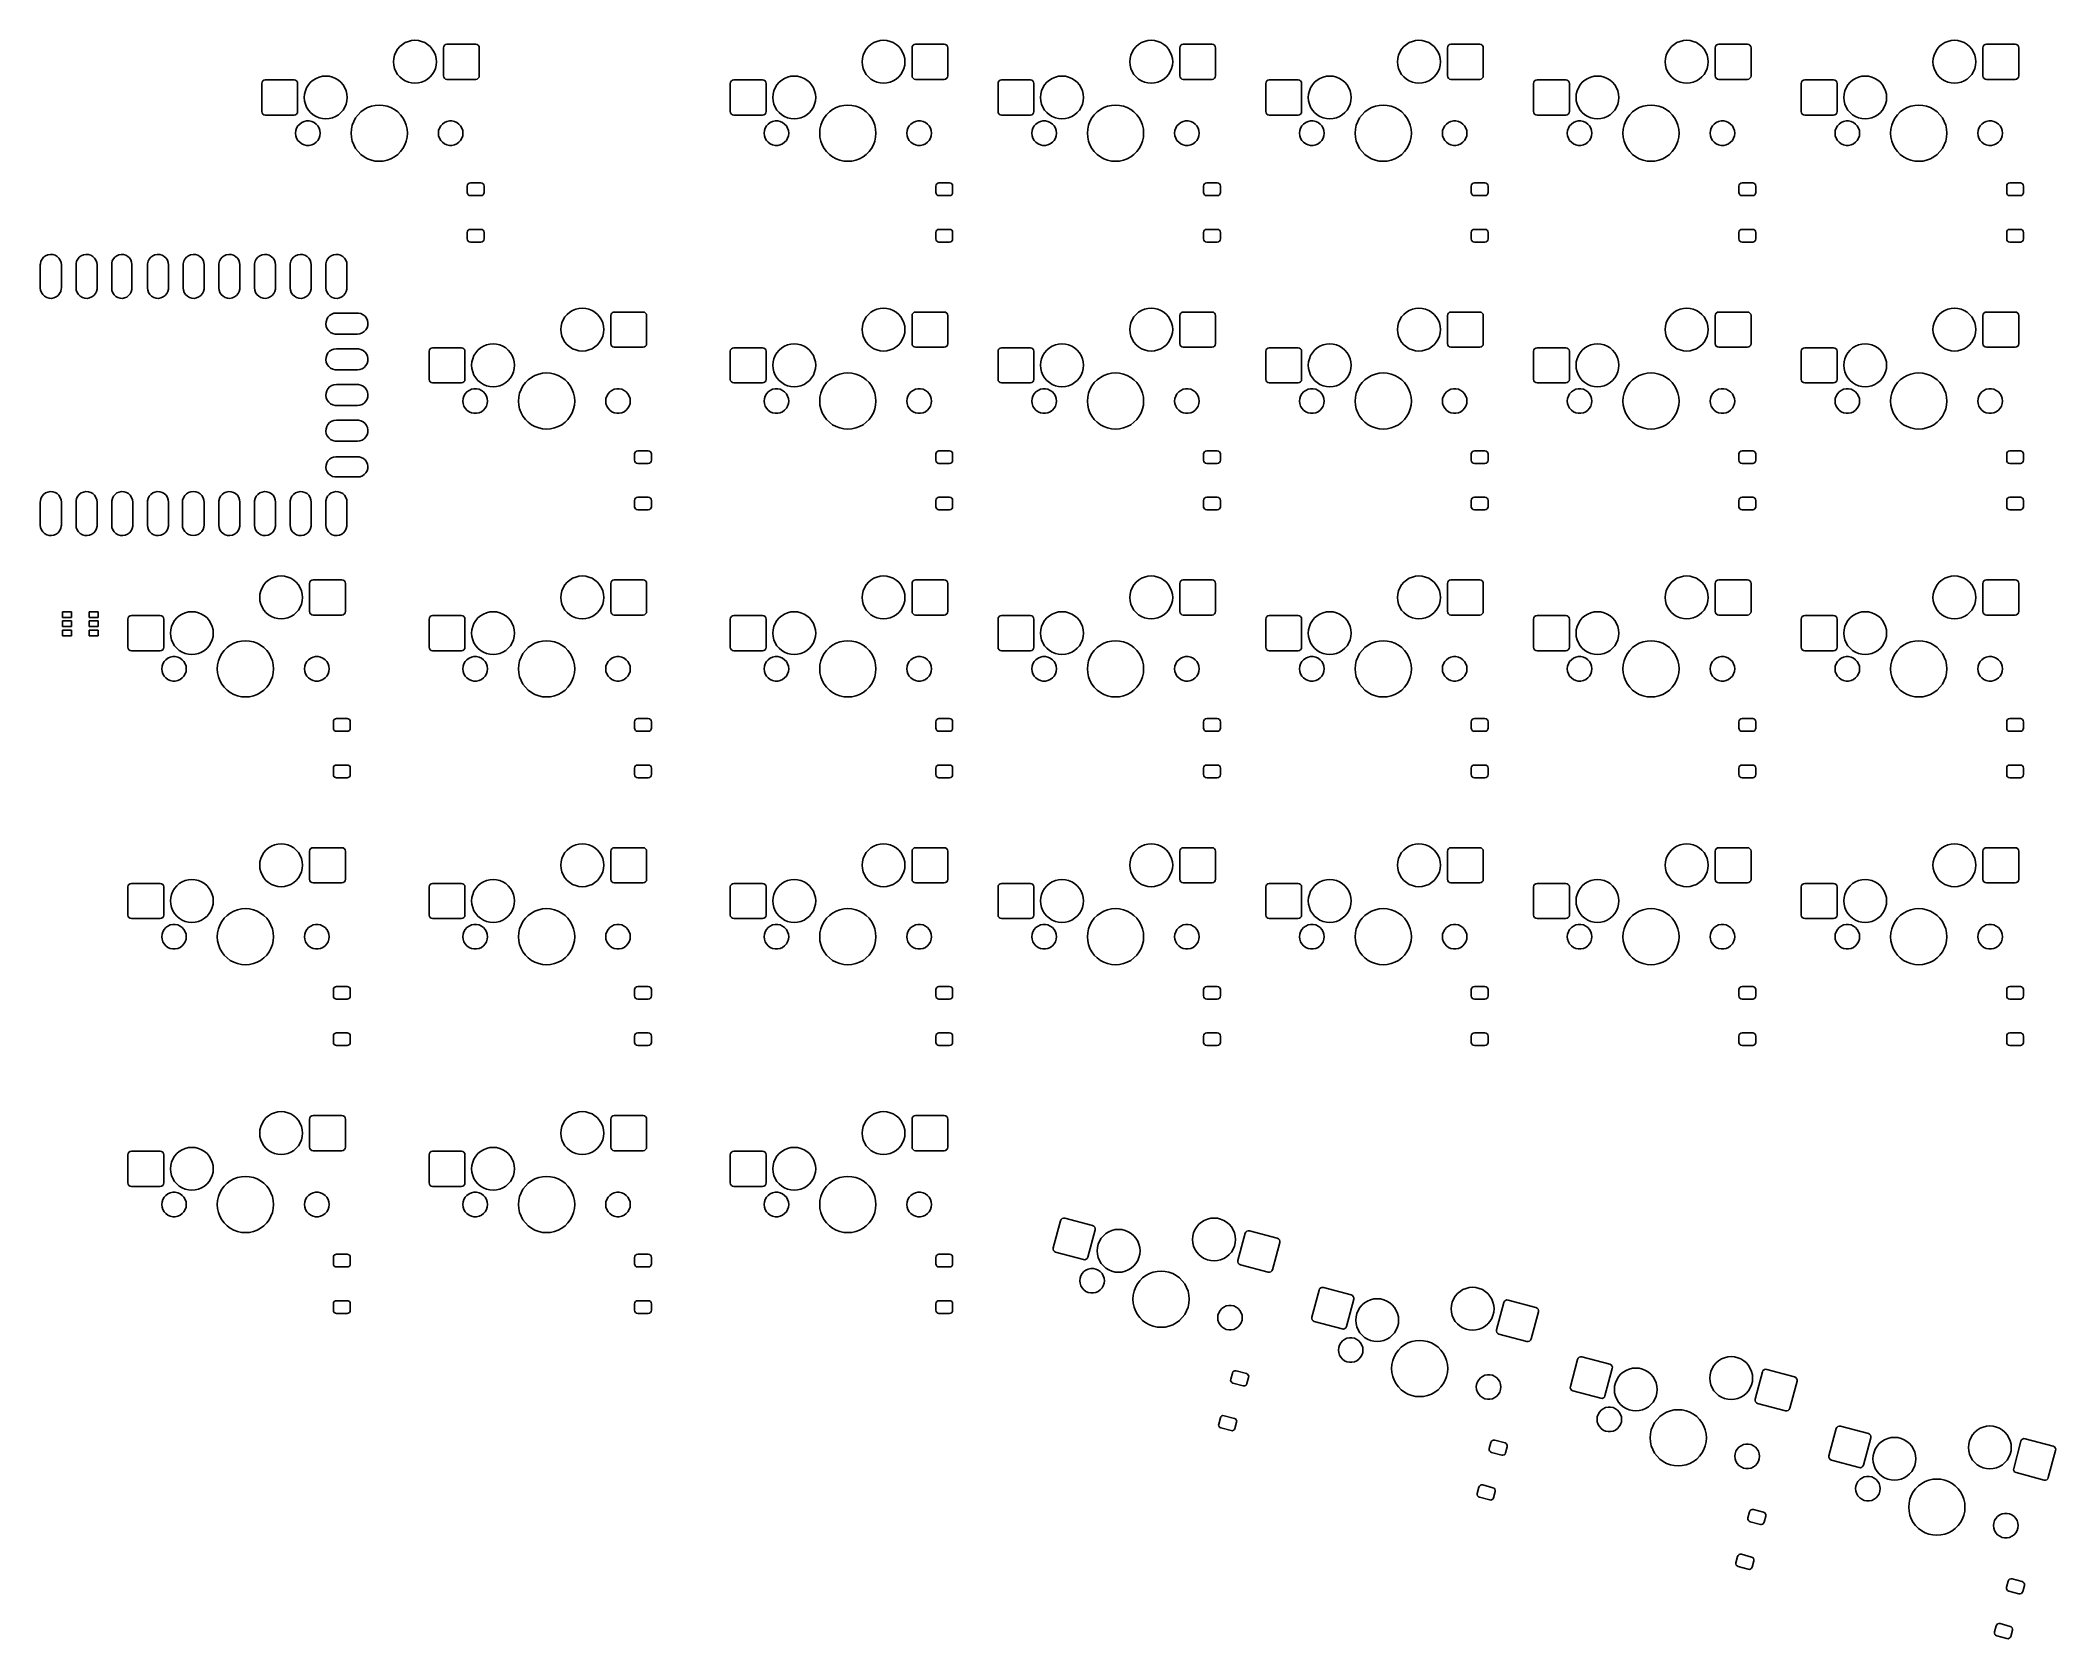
# Model space of a CAD drawing. Extents: x 52 to 195, y -145 to -31.
import ezdxf

# ---------------------------------------------------------------- set-up
doc = ezdxf.new("R2010")
doc.units = 0
doc.layers.add('BLACK', color=7, linetype='CONTINUOUS')

msp = doc.modelspace()

# ---------------------------------------------------------------- linework, layer by layer
at = {"layer": 'BLACK', "linetype": 'CONTINUOUS'}
for p, q in [((78.2687, -31.5696), (78.5014, -31.5138)), ((78.5014, -31.5138), (78.74, -31.495)), ((78.74, -31.495), (78.9786, -31.5138)), ((78.9786, -31.5138), (79.2113, -31.5696)), ((111.606, -31.5696), (111.839, -31.5138)), ((111.839, -31.5138), (112.078, -31.495)), ((112.078, -31.495), (112.316, -31.5138)), ((112.316, -31.5138), (112.549, -31.5696)), ((130.656, -31.5696), (130.889, -31.5138)), ((130.889, -31.5138), (131.127, -31.495)), ((131.127, -31.495), (131.366, -31.5138)), ((131.366, -31.5138), (131.599, -31.5696)), ((149.706, -31.5696), (149.939, -31.5138)), ((149.939, -31.5138), (150.177, -31.495)), ((150.177, -31.495), (150.416, -31.5138)), ((150.416, -31.5138), (150.649, -31.5696)), ((168.756, -31.5696), (168.989, -31.5138)), ((168.989, -31.5138), (169.227, -31.495)), ((169.227, -31.495), (169.466, -31.5138)), ((169.466, -31.5138), (169.699, -31.5696)), ((187.806, -31.5696), (188.039, -31.5138)), ((188.039, -31.5138), (188.278, -31.495)), ((188.278, -31.495), (188.516, -31.5138)), ((188.516, -31.5138), (188.749, -31.5696)), ((77.215, -33.02), (77.2338, -32.7814)), ((77.2338, -32.7814), (77.2896, -32.5487)), ((77.2896, -32.5487), (77.3812, -32.3277)), ((77.3812, -32.3277), (77.5062, -32.1236)), ((77.5062, -32.1236), (77.6617, -31.9417)), ((77.6617, -31.9417), (77.8436, -31.7862)), ((77.8436, -31.7862), (78.0477, -31.6612)), ((78.0477, -31.6612), (78.2687, -31.5696)), ((79.2113, -31.5696), (79.4323, -31.6612)), ((79.4323, -31.6612), (79.6364, -31.7862)), ((79.6364, -31.7862), (79.8183, -31.9417)), ((79.8183, -31.9417), (79.9738, -32.1236)), ((79.9738, -32.1236), (80.0988, -32.3277)), ((80.0988, -32.3277), (80.1904, -32.5487)), ((80.1904, -32.5487), (80.2462, -32.7814)), ((80.2462, -32.7814), (80.265, -33.02)), ((80.767, -32.02), (80.786, -31.9243)), ((80.767, -34.02), (80.767, -32.02)), ((80.786, -31.9243), (80.8402, -31.8432)), ((80.8402, -31.8432), (80.9213, -31.789)), ((80.9213, -31.789), (81.017, -31.77)), ((81.017, -31.77), (83.067, -31.77)), ((83.067, -31.77), (83.1627, -31.789)), ((83.1627, -31.789), (83.2438, -31.8432)), ((83.2438, -31.8432), (83.298, -31.9243)), ((83.298, -31.9243), (83.317, -32.02)), ((83.317, -32.02), (83.317, -34.02)), ((110.552, -33.02), (110.571, -32.7814)), ((110.571, -32.7814), (110.627, -32.5487)), ((110.627, -32.5487), (110.719, -32.3277)), ((110.719, -32.3277), (110.844, -32.1236)), ((110.844, -32.1236), (110.999, -31.9417)), ((110.999, -31.9417), (111.181, -31.7862)), ((111.181, -31.7862), (111.385, -31.6612)), ((111.385, -31.6612), (111.606, -31.5696)), ((112.549, -31.5696), (112.77, -31.6612)), ((112.77, -31.6612), (112.974, -31.7862)), ((112.974, -31.7862), (113.156, -31.9417)), ((113.156, -31.9417), (113.311, -32.1236)), ((113.311, -32.1236), (113.436, -32.3277)), ((113.436, -32.3277), (113.528, -32.5487)), ((113.528, -32.5487), (113.584, -32.7814)), ((113.584, -32.7814), (113.602, -33.02)), ((114.105, -32.02), (114.124, -31.9243)), ((114.105, -34.02), (114.105, -32.02)), ((114.124, -31.9243), (114.178, -31.8432)), ((114.178, -31.8432), (114.259, -31.789)), ((114.259, -31.789), (114.355, -31.77)), ((114.355, -31.77), (116.404, -31.77)), ((116.404, -31.77), (116.5, -31.789)), ((116.5, -31.789), (116.581, -31.8432)), ((116.581, -31.8432), (116.635, -31.9243)), ((116.635, -31.9243), (116.654, -32.02)), ((116.654, -32.02), (116.654, -34.02)), ((129.602, -33.02), (129.621, -32.7814)), ((129.621, -32.7814), (129.677, -32.5487)), ((129.677, -32.5487), (129.769, -32.3277)), ((129.769, -32.3277), (129.894, -32.1236)), ((129.894, -32.1236), (130.049, -31.9417)), ((130.049, -31.9417), (130.231, -31.7862)), ((130.231, -31.7862), (130.435, -31.6612)), ((130.435, -31.6612), (130.656, -31.5696)), ((131.599, -31.5696), (131.82, -31.6612)), ((131.82, -31.6612), (132.024, -31.7862)), ((132.024, -31.7862), (132.206, -31.9417)), ((132.206, -31.9417), (132.361, -32.1236)), ((132.361, -32.1236), (132.486, -32.3277)), ((132.486, -32.3277), (132.578, -32.5487)), ((132.578, -32.5487), (132.634, -32.7814)), ((132.634, -32.7814), (132.653, -33.02)), ((133.154, -32.02), (133.174, -31.9243)), ((133.154, -34.02), (133.154, -32.02)), ((133.174, -31.9243), (133.228, -31.8432)), ((133.228, -31.8432), (133.309, -31.789)), ((133.309, -31.789), (133.404, -31.77)), ((133.404, -31.77), (135.454, -31.77)), ((135.454, -31.77), (135.55, -31.789)), ((135.55, -31.789), (135.631, -31.8432)), ((135.631, -31.8432), (135.685, -31.9243)), ((135.685, -31.9243), (135.704, -32.02)), ((135.704, -32.02), (135.704, -34.02)), ((148.653, -33.02), (148.671, -32.7814)), ((148.671, -32.7814), (148.727, -32.5487)), ((148.727, -32.5487), (148.819, -32.3277)), ((148.819, -32.3277), (148.944, -32.1236)), ((148.944, -32.1236), (149.099, -31.9417)), ((149.099, -31.9417), (149.281, -31.7862)), ((149.281, -31.7862), (149.485, -31.6612)), ((149.485, -31.6612), (149.706, -31.5696)), ((150.649, -31.5696), (150.87, -31.6612)), ((150.87, -31.6612), (151.074, -31.7862)), ((151.074, -31.7862), (151.256, -31.9417)), ((151.256, -31.9417), (151.411, -32.1236)), ((151.411, -32.1236), (151.536, -32.3277)), ((151.536, -32.3277), (151.628, -32.5487)), ((151.628, -32.5487), (151.684, -32.7814)), ((151.684, -32.7814), (151.702, -33.02)), ((152.204, -32.02), (152.224, -31.9243)), ((152.204, -34.02), (152.204, -32.02)), ((152.224, -31.9243), (152.278, -31.8432)), ((152.278, -31.8432), (152.359, -31.789)), ((152.359, -31.789), (152.454, -31.77)), ((152.454, -31.77), (154.504, -31.77)), ((154.504, -31.77), (154.6, -31.789)), ((154.6, -31.789), (154.681, -31.8432)), ((154.681, -31.8432), (154.735, -31.9243)), ((154.735, -31.9243), (154.754, -32.02)), ((154.754, -32.02), (154.754, -34.02)), ((167.702, -33.02), (167.721, -32.7814)), ((167.721, -32.7814), (167.777, -32.5487)), ((167.777, -32.5487), (167.869, -32.3277)), ((167.869, -32.3277), (167.994, -32.1236)), ((167.994, -32.1236), (168.149, -31.9417)), ((168.149, -31.9417), (168.331, -31.7862)), ((168.331, -31.7862), (168.535, -31.6612)), ((168.535, -31.6612), (168.756, -31.5696)), ((169.699, -31.5696), (169.92, -31.6612)), ((169.92, -31.6612), (170.124, -31.7862)), ((170.124, -31.7862), (170.306, -31.9417)), ((170.306, -31.9417), (170.461, -32.1236)), ((170.461, -32.1236), (170.586, -32.3277)), ((170.586, -32.3277), (170.678, -32.5487)), ((170.678, -32.5487), (170.734, -32.7814)), ((170.734, -32.7814), (170.752, -33.02)), ((171.254, -32.02), (171.274, -31.9243)), ((171.254, -34.02), (171.254, -32.02)), ((171.274, -31.9243), (171.328, -31.8432)), ((171.328, -31.8432), (171.409, -31.789)), ((171.409, -31.789), (171.504, -31.77)), ((171.504, -31.77), (173.554, -31.77)), ((173.554, -31.77), (173.65, -31.789)), ((173.65, -31.789), (173.731, -31.8432)), ((173.731, -31.8432), (173.785, -31.9243)), ((173.785, -31.9243), (173.804, -32.02)), ((173.804, -32.02), (173.804, -34.02)), ((186.752, -33.02), (186.771, -32.7814)), ((186.771, -32.7814), (186.827, -32.5487)), ((186.827, -32.5487), (186.919, -32.3277)), ((186.919, -32.3277), (187.044, -32.1236)), ((187.044, -32.1236), (187.199, -31.9417)), ((187.199, -31.9417), (187.381, -31.7862)), ((187.381, -31.7862), (187.585, -31.6612)), ((187.585, -31.6612), (187.806, -31.5696)), ((188.749, -31.5696), (188.97, -31.6612)), ((188.97, -31.6612), (189.174, -31.7862)), ((189.174, -31.7862), (189.356, -31.9417)), ((189.356, -31.9417), (189.511, -32.1236)), ((189.511, -32.1236), (189.636, -32.3277)), ((189.636, -32.3277), (189.728, -32.5487)), ((189.728, -32.5487), (189.784, -32.7814)), ((189.784, -32.7814), (189.802, -33.02)), ((190.304, -32.02), (190.324, -31.9243)), ((190.304, -34.02), (190.304, -32.02)), ((190.324, -31.9243), (190.378, -31.8432)), ((190.378, -31.8432), (190.459, -31.789)), ((190.459, -31.789), (190.554, -31.77)), ((190.554, -31.77), (192.605, -31.77)), ((192.605, -31.77), (192.7, -31.789)), ((192.7, -31.789), (192.781, -31.8432)), ((192.781, -31.8432), (192.835, -31.9243)), ((192.835, -31.9243), (192.855, -32.02)), ((192.855, -32.02), (192.855, -34.02)), ((67.859, -34.4643), (67.9132, -34.3832)), ((67.9132, -34.3832), (67.9943, -34.329)), ((67.9943, -34.329), (68.09, -34.31)), ((68.09, -34.31), (70.14, -34.31)), ((70.14, -34.31), (70.2357, -34.329)), ((70.2357, -34.329), (70.3168, -34.3832)), ((70.3168, -34.3832), (70.371, -34.4643)), ((71.3117, -34.4817), (71.4936, -34.3262)), ((71.4936, -34.3262), (71.6977, -34.2012)), ((71.6977, -34.2012), (71.9187, -34.1096)), ((71.9187, -34.1096), (72.1514, -34.0538)), ((72.1514, -34.0538), (72.39, -34.035)), ((72.39, -34.035), (72.6286, -34.0538)), ((72.6286, -34.0538), (72.8613, -34.1096)), ((72.8613, -34.1096), (73.0823, -34.2012)), ((73.0823, -34.2012), (73.2864, -34.3262)), ((73.2864, -34.3262), (73.4683, -34.4817)), ((77.2338, -33.2586), (77.215, -33.02)), ((77.2896, -33.4913), (77.2338, -33.2586)), ((77.3812, -33.7123), (77.2896, -33.4913)), ((77.5062, -33.9164), (77.3812, -33.7123)), ((77.6617, -34.0983), (77.5062, -33.9164)), ((77.8436, -34.2538), (77.6617, -34.0983)), ((78.0477, -34.3788), (77.8436, -34.2538)), ((78.2687, -34.4704), (78.0477, -34.3788)), ((79.4323, -34.3788), (79.2113, -34.4704)), ((79.6364, -34.2538), (79.4323, -34.3788)), ((79.8183, -34.0983), (79.6364, -34.2538)), ((79.9738, -33.9164), (79.8183, -34.0983)), ((80.0988, -33.7123), (79.9738, -33.9164)), ((80.1904, -33.4913), (80.0988, -33.7123)), ((80.2462, -33.2586), (80.1904, -33.4913)), ((80.265, -33.02), (80.2462, -33.2586)), ((80.786, -34.1157), (80.767, -34.02)), ((80.8402, -34.1968), (80.786, -34.1157)), ((80.9213, -34.251), (80.8402, -34.1968)), ((81.017, -34.27), (80.9213, -34.251)), ((83.067, -34.27), (81.017, -34.27)), ((83.1627, -34.251), (83.067, -34.27)), ((83.2438, -34.1968), (83.1627, -34.251)), ((83.298, -34.1157), (83.2438, -34.1968)), ((83.317, -34.02), (83.298, -34.1157)), ((101.197, -34.4643), (101.251, -34.3832)), ((101.251, -34.3832), (101.332, -34.329)), ((101.332, -34.329), (101.427, -34.31)), ((101.427, -34.31), (103.477, -34.31)), ((103.477, -34.31), (103.573, -34.329)), ((103.573, -34.329), (103.654, -34.3832)), ((103.654, -34.3832), (103.708, -34.4643)), ((104.649, -34.4817), (104.831, -34.3262)), ((104.831, -34.3262), (105.035, -34.2012)), ((105.035, -34.2012), (105.256, -34.1096)), ((105.256, -34.1096), (105.489, -34.0538)), ((105.489, -34.0538), (105.727, -34.035)), ((105.727, -34.035), (105.966, -34.0538)), ((105.966, -34.0538), (106.199, -34.1096)), ((106.199, -34.1096), (106.42, -34.2012)), ((106.42, -34.2012), (106.624, -34.3262)), ((106.624, -34.3262), (106.806, -34.4817)), ((110.571, -33.2586), (110.552, -33.02)), ((110.627, -33.4913), (110.571, -33.2586)), ((110.719, -33.7123), (110.627, -33.4913)), ((110.844, -33.9164), (110.719, -33.7123)), ((110.999, -34.0983), (110.844, -33.9164)), ((111.181, -34.2538), (110.999, -34.0983)), ((111.385, -34.3788), (111.181, -34.2538)), ((111.606, -34.4704), (111.385, -34.3788)), ((112.77, -34.3788), (112.549, -34.4704)), ((112.974, -34.2538), (112.77, -34.3788)), ((113.156, -34.0983), (112.974, -34.2538)), ((113.311, -33.9164), (113.156, -34.0983)), ((113.436, -33.7123), (113.311, -33.9164)), ((113.528, -33.4913), (113.436, -33.7123)), ((113.584, -33.2586), (113.528, -33.4913)), ((113.602, -33.02), (113.584, -33.2586)), ((114.124, -34.1157), (114.105, -34.02)), ((114.178, -34.1968), (114.124, -34.1157)), ((114.259, -34.251), (114.178, -34.1968)), ((114.355, -34.27), (114.259, -34.251)), ((116.404, -34.27), (114.355, -34.27)), ((116.5, -34.251), (116.404, -34.27)), ((116.581, -34.1968), (116.5, -34.251)), ((116.635, -34.1157), (116.581, -34.1968)), ((116.654, -34.02), (116.635, -34.1157)), ((120.247, -34.4643), (120.301, -34.3832)), ((120.301, -34.3832), (120.382, -34.329)), ((120.382, -34.329), (120.477, -34.31)), ((120.477, -34.31), (122.527, -34.31)), ((122.527, -34.31), (122.623, -34.329)), ((122.623, -34.329), (122.704, -34.3832)), ((122.704, -34.3832), (122.758, -34.4643)), ((123.699, -34.4817), (123.881, -34.3262)), ((123.881, -34.3262), (124.085, -34.2012)), ((124.085, -34.2012), (124.306, -34.1096)), ((124.306, -34.1096), (124.539, -34.0538)), ((124.539, -34.0538), (124.777, -34.035)), ((124.777, -34.035), (125.016, -34.0538)), ((125.016, -34.0538), (125.249, -34.1096)), ((125.249, -34.1096), (125.47, -34.2012)), ((125.47, -34.2012), (125.674, -34.3262)), ((125.674, -34.3262), (125.856, -34.4817)), ((129.621, -33.2586), (129.602, -33.02)), ((129.677, -33.4913), (129.621, -33.2586)), ((129.769, -33.7123), (129.677, -33.4913)), ((129.894, -33.9164), (129.769, -33.7123)), ((130.049, -34.0983), (129.894, -33.9164)), ((130.231, -34.2538), (130.049, -34.0983)), ((130.435, -34.3788), (130.231, -34.2538)), ((130.656, -34.4704), (130.435, -34.3788)), ((131.82, -34.3788), (131.599, -34.4704)), ((132.024, -34.2538), (131.82, -34.3788)), ((132.206, -34.0983), (132.024, -34.2538)), ((132.361, -33.9164), (132.206, -34.0983)), ((132.486, -33.7123), (132.361, -33.9164)), ((132.578, -33.4913), (132.486, -33.7123)), ((132.634, -33.2586), (132.578, -33.4913)), ((132.653, -33.02), (132.634, -33.2586)), ((133.174, -34.1157), (133.154, -34.02)), ((133.228, -34.1968), (133.174, -34.1157)), ((133.309, -34.251), (133.228, -34.1968)), ((133.404, -34.27), (133.309, -34.251)), ((135.454, -34.27), (133.404, -34.27)), ((135.55, -34.251), (135.454, -34.27)), ((135.631, -34.1968), (135.55, -34.251)), ((135.685, -34.1157), (135.631, -34.1968)), ((135.704, -34.02), (135.685, -34.1157)), ((139.297, -34.4643), (139.351, -34.3832)), ((139.351, -34.3832), (139.432, -34.329)), ((139.432, -34.329), (139.528, -34.31)), ((139.528, -34.31), (141.577, -34.31)), ((141.577, -34.31), (141.673, -34.329)), ((141.673, -34.329), (141.754, -34.3832)), ((141.754, -34.3832), (141.808, -34.4643)), ((142.749, -34.4817), (142.931, -34.3262)), ((142.931, -34.3262), (143.135, -34.2012)), ((143.135, -34.2012), (143.356, -34.1096)), ((143.356, -34.1096), (143.589, -34.0538)), ((143.589, -34.0538), (143.827, -34.035)), ((143.827, -34.035), (144.066, -34.0538)), ((144.066, -34.0538), (144.299, -34.1096)), ((144.299, -34.1096), (144.52, -34.2012)), ((144.52, -34.2012), (144.724, -34.3262)), ((144.724, -34.3262), (144.906, -34.4817)), ((148.671, -33.2586), (148.653, -33.02)), ((148.727, -33.4913), (148.671, -33.2586)), ((148.819, -33.7123), (148.727, -33.4913)), ((148.944, -33.9164), (148.819, -33.7123)), ((149.099, -34.0983), (148.944, -33.9164)), ((149.281, -34.2538), (149.099, -34.0983)), ((149.485, -34.3788), (149.281, -34.2538)), ((149.706, -34.4704), (149.485, -34.3788)), ((150.87, -34.3788), (150.649, -34.4704)), ((151.074, -34.2538), (150.87, -34.3788)), ((151.256, -34.0983), (151.074, -34.2538)), ((151.411, -33.9164), (151.256, -34.0983)), ((151.536, -33.7123), (151.411, -33.9164)), ((151.628, -33.4913), (151.536, -33.7123)), ((151.684, -33.2586), (151.628, -33.4913)), ((151.702, -33.02), (151.684, -33.2586)), ((152.224, -34.1157), (152.204, -34.02)), ((152.278, -34.1968), (152.224, -34.1157)), ((152.359, -34.251), (152.278, -34.1968)), ((152.454, -34.27), (152.359, -34.251)), ((154.504, -34.27), (152.454, -34.27)), ((154.6, -34.251), (154.504, -34.27)), ((154.681, -34.1968), (154.6, -34.251)), ((154.735, -34.1157), (154.681, -34.1968)), ((154.754, -34.02), (154.735, -34.1157)), ((158.347, -34.4643), (158.401, -34.3832)), ((158.401, -34.3832), (158.482, -34.329)), ((158.482, -34.329), (158.577, -34.31)), ((158.577, -34.31), (160.627, -34.31)), ((160.627, -34.31), (160.723, -34.329)), ((160.723, -34.329), (160.804, -34.3832)), ((160.804, -34.3832), (160.858, -34.4643)), ((161.799, -34.4817), (161.981, -34.3262)), ((161.981, -34.3262), (162.185, -34.2012)), ((162.185, -34.2012), (162.406, -34.1096)), ((162.406, -34.1096), (162.639, -34.0538)), ((162.639, -34.0538), (162.877, -34.035)), ((162.877, -34.035), (163.116, -34.0538)), ((163.116, -34.0538), (163.349, -34.1096)), ((163.349, -34.1096), (163.57, -34.2012)), ((163.57, -34.2012), (163.774, -34.3262)), ((163.774, -34.3262), (163.956, -34.4817)), ((167.721, -33.2586), (167.702, -33.02)), ((167.777, -33.4913), (167.721, -33.2586)), ((167.869, -33.7123), (167.777, -33.4913)), ((167.994, -33.9164), (167.869, -33.7123)), ((168.149, -34.0983), (167.994, -33.9164)), ((168.331, -34.2538), (168.149, -34.0983)), ((168.535, -34.3788), (168.331, -34.2538)), ((168.756, -34.4704), (168.535, -34.3788)), ((169.92, -34.3788), (169.699, -34.4704)), ((170.124, -34.2538), (169.92, -34.3788)), ((170.306, -34.0983), (170.124, -34.2538)), ((170.461, -33.9164), (170.306, -34.0983)), ((170.586, -33.7123), (170.461, -33.9164)), ((170.678, -33.4913), (170.586, -33.7123)), ((170.734, -33.2586), (170.678, -33.4913)), ((170.752, -33.02), (170.734, -33.2586)), ((171.274, -34.1157), (171.254, -34.02)), ((171.328, -34.1968), (171.274, -34.1157)), ((171.409, -34.251), (171.328, -34.1968)), ((171.504, -34.27), (171.409, -34.251)), ((173.554, -34.27), (171.504, -34.27)), ((173.65, -34.251), (173.554, -34.27)), ((173.731, -34.1968), (173.65, -34.251)), ((173.785, -34.1157), (173.731, -34.1968)), ((173.804, -34.02), (173.785, -34.1157)), ((177.397, -34.4643), (177.451, -34.3832)), ((177.451, -34.3832), (177.532, -34.329)), ((177.532, -34.329), (177.627, -34.31)), ((177.627, -34.31), (179.677, -34.31)), ((179.677, -34.31), (179.773, -34.329)), ((179.773, -34.329), (179.854, -34.3832)), ((179.854, -34.3832), (179.908, -34.4643)), ((180.849, -34.4817), (181.031, -34.3262)), ((181.031, -34.3262), (181.235, -34.2012)), ((181.235, -34.2012), (181.456, -34.1096)), ((181.456, -34.1096), (181.689, -34.0538)), ((181.689, -34.0538), (181.927, -34.035)), ((181.927, -34.035), (182.166, -34.0538)), ((182.166, -34.0538), (182.399, -34.1096)), ((182.399, -34.1096), (182.62, -34.2012)), ((182.62, -34.2012), (182.824, -34.3262)), ((182.824, -34.3262), (183.006, -34.4817)), ((186.771, -33.2586), (186.752, -33.02)), ((186.827, -33.4913), (186.771, -33.2586)), ((186.919, -33.7123), (186.827, -33.4913)), ((187.044, -33.9164), (186.919, -33.7123)), ((187.199, -34.0983), (187.044, -33.9164)), ((187.381, -34.2538), (187.199, -34.0983)), ((187.585, -34.3788), (187.381, -34.2538)), ((187.806, -34.4704), (187.585, -34.3788)), ((188.97, -34.3788), (188.749, -34.4704)), ((189.174, -34.2538), (188.97, -34.3788)), ((189.356, -34.0983), (189.174, -34.2538)), ((189.511, -33.9164), (189.356, -34.0983)), ((189.636, -33.7123), (189.511, -33.9164)), ((189.728, -33.4913), (189.636, -33.7123)), ((189.784, -33.2586), (189.728, -33.4913)), ((189.802, -33.02), (189.784, -33.2586)), ((190.324, -34.1157), (190.304, -34.02)), ((190.378, -34.1968), (190.324, -34.1157)), ((190.459, -34.251), (190.378, -34.1968)), ((190.554, -34.27), (190.459, -34.251)), ((192.605, -34.27), (190.554, -34.27)), ((192.7, -34.251), (192.605, -34.27)), ((192.781, -34.1968), (192.7, -34.251)), ((192.835, -34.1157), (192.781, -34.1968)), ((192.855, -34.02), (192.835, -34.1157)), ((67.84, -34.56), (67.859, -34.4643)), ((67.84, -36.56), (67.84, -34.56)), ((70.371, -34.4643), (70.39, -34.56)), ((70.39, -34.56), (70.39, -36.56)), ((70.865, -35.56), (70.8838, -35.3214)), ((70.8838, -35.7986), (70.865, -35.56)), ((70.8838, -35.3214), (70.9396, -35.0887)), ((70.9396, -36.0313), (70.8838, -35.7986)), ((70.9396, -35.0887), (71.0312, -34.8677)), ((71.0312, -34.8677), (71.1562, -34.6636)), ((71.1562, -34.6636), (71.3117, -34.4817)), ((73.4683, -34.4817), (73.6238, -34.6636)), ((73.6238, -34.6636), (73.7488, -34.8677)), ((73.7488, -34.8677), (73.8404, -35.0887)), ((73.8404, -35.0887), (73.8962, -35.3214)), ((73.8962, -35.7986), (73.8404, -36.0313)), ((73.8962, -35.3214), (73.915, -35.56)), ((73.915, -35.56), (73.8962, -35.7986)), ((78.5014, -34.5262), (78.2687, -34.4704)), ((78.74, -34.545), (78.5014, -34.5262)), ((78.9786, -34.5262), (78.74, -34.545)), ((79.2113, -34.4704), (78.9786, -34.5262)), ((101.177, -34.56), (101.197, -34.4643)), ((101.177, -36.56), (101.177, -34.56)), ((103.708, -34.4643), (103.727, -34.56)), ((103.727, -34.56), (103.727, -36.56)), ((104.203, -35.56), (104.221, -35.3214)), ((104.221, -35.7986), (104.203, -35.56)), ((104.221, -35.3214), (104.277, -35.0887)), ((104.277, -36.0313), (104.221, -35.7986)), ((104.277, -35.0887), (104.369, -34.8677)), ((104.369, -34.8677), (104.494, -34.6636)), ((104.494, -34.6636), (104.649, -34.4817)), ((106.806, -34.4817), (106.961, -34.6636)), ((106.961, -34.6636), (107.086, -34.8677)), ((107.086, -34.8677), (107.178, -35.0887)), ((107.178, -35.0887), (107.234, -35.3214)), ((107.234, -35.7986), (107.178, -36.0313)), ((107.234, -35.3214), (107.252, -35.56)), ((107.252, -35.56), (107.234, -35.7986)), ((111.839, -34.5262), (111.606, -34.4704)), ((112.078, -34.545), (111.839, -34.5262)), ((112.316, -34.5262), (112.078, -34.545)), ((112.549, -34.4704), (112.316, -34.5262)), ((120.227, -34.56), (120.247, -34.4643)), ((120.227, -36.56), (120.227, -34.56)), ((122.758, -34.4643), (122.777, -34.56)), ((122.777, -34.56), (122.777, -36.56)), ((123.252, -35.56), (123.271, -35.3214)), ((123.271, -35.7986), (123.252, -35.56)), ((123.271, -35.3214), (123.327, -35.0887)), ((123.327, -36.0313), (123.271, -35.7986)), ((123.327, -35.0887), (123.419, -34.8677)), ((123.419, -34.8677), (123.544, -34.6636)), ((123.544, -34.6636), (123.699, -34.4817)), ((125.856, -34.4817), (126.011, -34.6636)), ((126.011, -34.6636), (126.136, -34.8677)), ((126.136, -34.8677), (126.228, -35.0887)), ((126.228, -35.0887), (126.284, -35.3214)), ((126.284, -35.7986), (126.228, -36.0313)), ((126.284, -35.3214), (126.302, -35.56)), ((126.302, -35.56), (126.284, -35.7986)), ((130.889, -34.5262), (130.656, -34.4704)), ((131.127, -34.545), (130.889, -34.5262)), ((131.366, -34.5262), (131.127, -34.545)), ((131.599, -34.4704), (131.366, -34.5262)), ((139.278, -34.56), (139.297, -34.4643)), ((139.278, -36.56), (139.278, -34.56)), ((141.808, -34.4643), (141.827, -34.56)), ((141.827, -34.56), (141.827, -36.56)), ((142.302, -35.56), (142.321, -35.3214)), ((142.321, -35.7986), (142.302, -35.56)), ((142.321, -35.3214), (142.377, -35.0887)), ((142.377, -36.0313), (142.321, -35.7986)), ((142.377, -35.0887), (142.469, -34.8677)), ((142.469, -34.8677), (142.594, -34.6636)), ((142.594, -34.6636), (142.749, -34.4817)), ((144.906, -34.4817), (145.061, -34.6636)), ((145.061, -34.6636), (145.186, -34.8677)), ((145.186, -34.8677), (145.278, -35.0887)), ((145.278, -35.0887), (145.334, -35.3214)), ((145.334, -35.7986), (145.278, -36.0313)), ((145.334, -35.3214), (145.352, -35.56)), ((145.352, -35.56), (145.334, -35.7986)), ((149.939, -34.5262), (149.706, -34.4704)), ((150.177, -34.545), (149.939, -34.5262)), ((150.416, -34.5262), (150.177, -34.545)), ((150.649, -34.4704), (150.416, -34.5262)), ((158.327, -34.56), (158.347, -34.4643)), ((158.327, -36.56), (158.327, -34.56)), ((160.858, -34.4643), (160.877, -34.56)), ((160.877, -34.56), (160.877, -36.56)), ((161.352, -35.56), (161.371, -35.3214)), ((161.371, -35.7986), (161.352, -35.56)), ((161.371, -35.3214), (161.427, -35.0887)), ((161.427, -36.0313), (161.371, -35.7986)), ((161.427, -35.0887), (161.519, -34.8677)), ((161.519, -34.8677), (161.644, -34.6636)), ((161.644, -34.6636), (161.799, -34.4817)), ((163.956, -34.4817), (164.111, -34.6636)), ((164.111, -34.6636), (164.236, -34.8677)), ((164.236, -34.8677), (164.328, -35.0887)), ((164.328, -35.0887), (164.384, -35.3214)), ((164.384, -35.7986), (164.328, -36.0313)), ((164.384, -35.3214), (164.403, -35.56)), ((164.403, -35.56), (164.384, -35.7986)), ((168.989, -34.5262), (168.756, -34.4704)), ((169.227, -34.545), (168.989, -34.5262)), ((169.466, -34.5262), (169.227, -34.545)), ((169.699, -34.4704), (169.466, -34.5262)), ((177.377, -34.56), (177.397, -34.4643)), ((177.377, -36.56), (177.377, -34.56)), ((179.908, -34.4643), (179.927, -34.56)), ((179.927, -34.56), (179.927, -36.56)), ((180.403, -35.56), (180.421, -35.3214)), ((180.421, -35.7986), (180.403, -35.56)), ((180.421, -35.3214), (180.477, -35.0887)), ((180.477, -36.0313), (180.421, -35.7986)), ((180.477, -35.0887), (180.569, -34.8677)), ((180.569, -34.8677), (180.694, -34.6636)), ((180.694, -34.6636), (180.849, -34.4817)), ((183.006, -34.4817), (183.161, -34.6636)), ((183.161, -34.6636), (183.286, -34.8677)), ((183.286, -34.8677), (183.378, -35.0887)), ((183.378, -35.0887), (183.434, -35.3214)), ((183.434, -35.7986), (183.378, -36.0313)), ((183.434, -35.3214), (183.452, -35.56)), ((183.452, -35.56), (183.434, -35.7986)), ((188.039, -34.5262), (187.806, -34.4704)), ((188.278, -34.545), (188.039, -34.5262)), ((188.516, -34.5262), (188.278, -34.545)), ((188.749, -34.4704), (188.516, -34.5262)), ((67.859, -36.6557), (67.84, -36.56)), ((67.9132, -36.7368), (67.859, -36.6557)), ((67.9943, -36.791), (67.9132, -36.7368)), ((68.09, -36.81), (67.9943, -36.791)), ((70.14, -36.81), (68.09, -36.81)), ((70.2357, -36.791), (70.14, -36.81)), ((70.3168, -36.7368), (70.2357, -36.791)), ((70.371, -36.6557), (70.3168, -36.7368)), ((70.39, -36.56), (70.371, -36.6557)), ((70.6825, -37.3422), (70.8496, -37.2678)), ((70.8496, -37.2678), (71.0285, -37.2298)), ((71.0312, -36.2523), (70.9396, -36.0313)), ((71.0285, -37.2298), (71.2115, -37.2298)), ((71.1562, -36.4564), (71.0312, -36.2523)), ((71.3117, -36.6383), (71.1562, -36.4564)), ((71.2115, -37.2298), (71.3904, -37.2678)), ((71.4936, -36.7938), (71.3117, -36.6383)), ((71.3904, -37.2678), (71.5575, -37.3422)), ((71.6977, -36.9188), (71.4936, -36.7938)), ((71.9187, -37.0104), (71.6977, -36.9188)), ((72.1514, -37.0662), (71.9187, -37.0104)), ((72.39, -37.085), (72.1514, -37.0662)), ((72.6286, -37.0662), (72.39, -37.085)), ((72.8613, -37.0104), (72.6286, -37.0662)), ((73.0823, -36.9188), (72.8613, -37.0104)), ((73.2864, -36.7938), (73.0823, -36.9188)), ((73.4683, -36.6383), (73.2864, -36.7938)), ((73.6238, -36.4564), (73.4683, -36.6383)), ((73.7488, -36.2523), (73.6238, -36.4564)), ((73.8404, -36.0313), (73.7488, -36.2523)), ((74.281, -37.5365), (74.3807, -37.2692)), ((74.3807, -37.2692), (74.5175, -37.0187)), ((74.5175, -37.0187), (74.6885, -36.7903)), ((74.6885, -36.7903), (74.8903, -36.5885)), ((74.8903, -36.5885), (75.1187, -36.4175)), ((75.1187, -36.4175), (75.3692, -36.2807)), ((75.3692, -36.2807), (75.6365, -36.181)), ((75.6365, -36.181), (75.9154, -36.1204)), ((75.9154, -36.1204), (76.2, -36.1)), ((76.2, -36.1), (76.4846, -36.1204)), ((76.4846, -36.1204), (76.7635, -36.181)), ((76.7635, -36.181), (77.0308, -36.2807)), ((77.0308, -36.2807), (77.2813, -36.4175)), ((77.2813, -36.4175), (77.5097, -36.5885)), ((77.5097, -36.5885), (77.7115, -36.7903)), ((77.7115, -36.7903), (77.8825, -37.0187)), ((77.8825, -37.0187), (78.0193, -37.2692)), ((78.0193, -37.2692), (78.119, -37.5365)), ((80.8425, -37.3422), (81.0096, -37.2678)), ((81.0096, -37.2678), (81.1885, -37.2298)), ((81.1885, -37.2298), (81.3715, -37.2298)), ((81.3715, -37.2298), (81.5504, -37.2678)), ((81.5504, -37.2678), (81.7175, -37.3422)), ((101.197, -36.6557), (101.177, -36.56)), ((101.251, -36.7368), (101.197, -36.6557)), ((101.332, -36.791), (101.251, -36.7368)), ((101.427, -36.81), (101.332, -36.791)), ((103.477, -36.81), (101.427, -36.81)), ((103.573, -36.791), (103.477, -36.81)), ((103.654, -36.7368), (103.573, -36.791)), ((103.708, -36.6557), (103.654, -36.7368)), ((103.727, -36.56), (103.708, -36.6557)), ((104.02, -37.3422), (104.187, -37.2678)), ((104.187, -37.2678), (104.366, -37.2298)), ((104.369, -36.2523), (104.277, -36.0313)), ((104.366, -37.2298), (104.549, -37.2298)), ((104.494, -36.4564), (104.369, -36.2523)), ((104.649, -36.6383), (104.494, -36.4564)), ((104.549, -37.2298), (104.728, -37.2678)), ((104.831, -36.7938), (104.649, -36.6383)), ((104.728, -37.2678), (104.895, -37.3422)), ((105.035, -36.9188), (104.831, -36.7938)), ((105.256, -37.0104), (105.035, -36.9188)), ((105.489, -37.0662), (105.256, -37.0104)), ((105.727, -37.085), (105.489, -37.0662)), ((105.966, -37.0662), (105.727, -37.085)), ((106.199, -37.0104), (105.966, -37.0662)), ((106.42, -36.9188), (106.199, -37.0104)), ((106.624, -36.7938), (106.42, -36.9188)), ((106.806, -36.6383), (106.624, -36.7938)), ((106.961, -36.4564), (106.806, -36.6383)), ((107.086, -36.2523), (106.961, -36.4564)), ((107.178, -36.0313), (107.086, -36.2523)), ((107.619, -37.5365), (107.718, -37.2692)), ((107.718, -37.2692), (107.855, -37.0187)), ((107.855, -37.0187), (108.026, -36.7903)), ((108.026, -36.7903), (108.228, -36.5885)), ((108.228, -36.5885), (108.456, -36.4175)), ((108.456, -36.4175), (108.707, -36.2807)), ((108.707, -36.2807), (108.974, -36.181)), ((108.974, -36.181), (109.253, -36.1204)), ((109.253, -36.1204), (109.537, -36.1)), ((109.537, -36.1), (109.822, -36.1204)), ((109.822, -36.1204), (110.101, -36.181)), ((110.101, -36.181), (110.368, -36.2807)), ((110.368, -36.2807), (110.619, -36.4175)), ((110.619, -36.4175), (110.847, -36.5885)), ((110.847, -36.5885), (111.049, -36.7903)), ((111.049, -36.7903), (111.22, -37.0187)), ((111.22, -37.0187), (111.357, -37.2692)), ((111.357, -37.2692), (111.456, -37.5365)), ((114.18, -37.3422), (114.347, -37.2678)), ((114.347, -37.2678), (114.526, -37.2298)), ((114.526, -37.2298), (114.709, -37.2298)), ((114.709, -37.2298), (114.888, -37.2678)), ((114.888, -37.2678), (115.055, -37.3422)), ((120.247, -36.6557), (120.227, -36.56)), ((120.301, -36.7368), (120.247, -36.6557)), ((120.382, -36.791), (120.301, -36.7368)), ((120.477, -36.81), (120.382, -36.791)), ((122.527, -36.81), (120.477, -36.81)), ((122.623, -36.791), (122.527, -36.81)), ((122.704, -36.7368), (122.623, -36.791)), ((122.758, -36.6557), (122.704, -36.7368)), ((122.777, -36.56), (122.758, -36.6557)), ((123.07, -37.3422), (123.237, -37.2678)), ((123.237, -37.2678), (123.416, -37.2298)), ((123.419, -36.2523), (123.327, -36.0313)), ((123.416, -37.2298), (123.599, -37.2298)), ((123.544, -36.4564), (123.419, -36.2523)), ((123.699, -36.6383), (123.544, -36.4564)), ((123.599, -37.2298), (123.778, -37.2678)), ((123.881, -36.7938), (123.699, -36.6383)), ((123.778, -37.2678), (123.945, -37.3422)), ((124.085, -36.9188), (123.881, -36.7938)), ((124.306, -37.0104), (124.085, -36.9188)), ((124.539, -37.0662), (124.306, -37.0104)), ((124.777, -37.085), (124.539, -37.0662)), ((125.016, -37.0662), (124.777, -37.085)), ((125.249, -37.0104), (125.016, -37.0662)), ((125.47, -36.9188), (125.249, -37.0104)), ((125.674, -36.7938), (125.47, -36.9188)), ((125.856, -36.6383), (125.674, -36.7938)), ((126.011, -36.4564), (125.856, -36.6383)), ((126.136, -36.2523), (126.011, -36.4564)), ((126.228, -36.0313), (126.136, -36.2523)), ((126.669, -37.5365), (126.768, -37.2692)), ((126.768, -37.2692), (126.905, -37.0187)), ((126.905, -37.0187), (127.076, -36.7903)), ((127.076, -36.7903), (127.278, -36.5885)), ((127.278, -36.5885), (127.506, -36.4175)), ((127.506, -36.4175), (127.757, -36.2807)), ((127.757, -36.2807), (128.024, -36.181)), ((128.024, -36.181), (128.303, -36.1204)), ((128.303, -36.1204), (128.588, -36.1)), ((128.588, -36.1), (128.872, -36.1204)), ((128.872, -36.1204), (129.151, -36.181)), ((129.151, -36.181), (129.418, -36.2807)), ((129.418, -36.2807), (129.669, -36.4175)), ((129.669, -36.4175), (129.897, -36.5885)), ((129.897, -36.5885), (130.099, -36.7903)), ((130.099, -36.7903), (130.27, -37.0187)), ((130.27, -37.0187), (130.407, -37.2692)), ((130.407, -37.2692), (130.506, -37.5365)), ((133.23, -37.3422), (133.397, -37.2678)), ((133.397, -37.2678), (133.576, -37.2298)), ((133.576, -37.2298), (133.759, -37.2298)), ((133.759, -37.2298), (133.938, -37.2678)), ((133.938, -37.2678), (134.105, -37.3422)), ((139.297, -36.6557), (139.278, -36.56)), ((139.351, -36.7368), (139.297, -36.6557)), ((139.432, -36.791), (139.351, -36.7368)), ((139.528, -36.81), (139.432, -36.791)), ((141.577, -36.81), (139.528, -36.81)), ((141.673, -36.791), (141.577, -36.81)), ((141.754, -36.7368), (141.673, -36.791)), ((141.808, -36.6557), (141.754, -36.7368)), ((141.827, -36.56), (141.808, -36.6557)), ((142.12, -37.3422), (142.287, -37.2678)), ((142.287, -37.2678), (142.466, -37.2298)), ((142.469, -36.2523), (142.377, -36.0313)), ((142.466, -37.2298), (142.649, -37.2298)), ((142.594, -36.4564), (142.469, -36.2523)), ((142.749, -36.6383), (142.594, -36.4564)), ((142.649, -37.2298), (142.828, -37.2678)), ((142.931, -36.7938), (142.749, -36.6383)), ((142.828, -37.2678), (142.995, -37.3422)), ((143.135, -36.9188), (142.931, -36.7938)), ((143.356, -37.0104), (143.135, -36.9188)), ((143.589, -37.0662), (143.356, -37.0104)), ((143.827, -37.085), (143.589, -37.0662)), ((144.066, -37.0662), (143.827, -37.085)), ((144.299, -37.0104), (144.066, -37.0662)), ((144.52, -36.9188), (144.299, -37.0104)), ((144.724, -36.7938), (144.52, -36.9188)), ((144.906, -36.6383), (144.724, -36.7938)), ((145.061, -36.4564), (144.906, -36.6383)), ((145.186, -36.2523), (145.061, -36.4564)), ((145.278, -36.0313), (145.186, -36.2523)), ((145.719, -37.5365), (145.818, -37.2692)), ((145.818, -37.2692), (145.955, -37.0187)), ((145.955, -37.0187), (146.126, -36.7903)), ((146.126, -36.7903), (146.328, -36.5885)), ((146.328, -36.5885), (146.556, -36.4175)), ((146.556, -36.4175), (146.807, -36.2807)), ((146.807, -36.2807), (147.074, -36.181)), ((147.074, -36.181), (147.353, -36.1204)), ((147.353, -36.1204), (147.637, -36.1)), ((147.637, -36.1), (147.922, -36.1204)), ((147.922, -36.1204), (148.201, -36.181)), ((148.201, -36.181), (148.468, -36.2807)), ((148.468, -36.2807), (148.719, -36.4175)), ((148.719, -36.4175), (148.947, -36.5885)), ((148.947, -36.5885), (149.149, -36.7903)), ((149.149, -36.7903), (149.32, -37.0187)), ((149.32, -37.0187), (149.457, -37.2692)), ((149.457, -37.2692), (149.556, -37.5365)), ((152.28, -37.3422), (152.447, -37.2678)), ((152.447, -37.2678), (152.626, -37.2298)), ((152.626, -37.2298), (152.809, -37.2298)), ((152.809, -37.2298), (152.988, -37.2678)), ((152.988, -37.2678), (153.155, -37.3422)), ((158.347, -36.6557), (158.327, -36.56)), ((158.401, -36.7368), (158.347, -36.6557)), ((158.482, -36.791), (158.401, -36.7368)), ((158.577, -36.81), (158.482, -36.791)), ((160.627, -36.81), (158.577, -36.81)), ((160.723, -36.791), (160.627, -36.81)), ((160.804, -36.7368), (160.723, -36.791)), ((160.858, -36.6557), (160.804, -36.7368)), ((160.877, -36.56), (160.858, -36.6557)), ((161.17, -37.3422), (161.337, -37.2678)), ((161.337, -37.2678), (161.516, -37.2298)), ((161.519, -36.2523), (161.427, -36.0313)), ((161.516, -37.2298), (161.699, -37.2298)), ((161.644, -36.4564), (161.519, -36.2523)), ((161.799, -36.6383), (161.644, -36.4564)), ((161.699, -37.2298), (161.878, -37.2678)), ((161.981, -36.7938), (161.799, -36.6383)), ((161.878, -37.2678), (162.045, -37.3422)), ((162.185, -36.9188), (161.981, -36.7938)), ((162.406, -37.0104), (162.185, -36.9188)), ((162.639, -37.0662), (162.406, -37.0104)), ((162.877, -37.085), (162.639, -37.0662)), ((163.116, -37.0662), (162.877, -37.085)), ((163.349, -37.0104), (163.116, -37.0662)), ((163.57, -36.9188), (163.349, -37.0104)), ((163.774, -36.7938), (163.57, -36.9188)), ((163.956, -36.6383), (163.774, -36.7938)), ((164.111, -36.4564), (163.956, -36.6383)), ((164.236, -36.2523), (164.111, -36.4564)), ((164.328, -36.0313), (164.236, -36.2523)), ((164.769, -37.5365), (164.868, -37.2692)), ((164.868, -37.2692), (165.005, -37.0187)), ((165.005, -37.0187), (165.176, -36.7903)), ((165.176, -36.7903), (165.378, -36.5885)), ((165.378, -36.5885), (165.606, -36.4175)), ((165.606, -36.4175), (165.857, -36.2807)), ((165.857, -36.2807), (166.124, -36.181)), ((166.124, -36.181), (166.403, -36.1204)), ((166.403, -36.1204), (166.688, -36.1)), ((166.688, -36.1), (166.972, -36.1204)), ((166.972, -36.1204), (167.251, -36.181)), ((167.251, -36.181), (167.518, -36.2807)), ((167.518, -36.2807), (167.769, -36.4175)), ((167.769, -36.4175), (167.997, -36.5885)), ((167.997, -36.5885), (168.199, -36.7903)), ((168.199, -36.7903), (168.37, -37.0187)), ((168.37, -37.0187), (168.507, -37.2692)), ((168.507, -37.2692), (168.606, -37.5365)), ((171.33, -37.3422), (171.497, -37.2678)), ((171.497, -37.2678), (171.676, -37.2298)), ((171.676, -37.2298), (171.859, -37.2298)), ((171.859, -37.2298), (172.038, -37.2678)), ((172.038, -37.2678), (172.205, -37.3422)), ((177.397, -36.6557), (177.377, -36.56)), ((177.451, -36.7368), (177.397, -36.6557)), ((177.532, -36.791), (177.451, -36.7368)), ((177.627, -36.81), (177.532, -36.791)), ((179.677, -36.81), (177.627, -36.81)), ((179.773, -36.791), (179.677, -36.81)), ((179.854, -36.7368), (179.773, -36.791)), ((179.908, -36.6557), (179.854, -36.7368)), ((179.927, -36.56), (179.908, -36.6557)), ((180.22, -37.3422), (180.387, -37.2678)), ((180.387, -37.2678), (180.566, -37.2298)), ((180.569, -36.2523), (180.477, -36.0313)), ((180.566, -37.2298), (180.749, -37.2298)), ((180.694, -36.4564), (180.569, -36.2523)), ((180.849, -36.6383), (180.694, -36.4564)), ((180.749, -37.2298), (180.928, -37.2678)), ((181.031, -36.7938), (180.849, -36.6383)), ((180.928, -37.2678), (181.095, -37.3422)), ((181.235, -36.9188), (181.031, -36.7938)), ((181.456, -37.0104), (181.235, -36.9188)), ((181.689, -37.0662), (181.456, -37.0104)), ((181.927, -37.085), (181.689, -37.0662)), ((182.166, -37.0662), (181.927, -37.085)), ((182.399, -37.0104), (182.166, -37.0662)), ((182.62, -36.9188), (182.399, -37.0104)), ((182.824, -36.7938), (182.62, -36.9188)), ((183.006, -36.6383), (182.824, -36.7938)), ((183.161, -36.4564), (183.006, -36.6383)), ((183.286, -36.2523), (183.161, -36.4564)), ((183.378, -36.0313), (183.286, -36.2523)), ((183.819, -37.5365), (183.918, -37.2692)), ((183.918, -37.2692), (184.055, -37.0187)), ((184.055, -37.0187), (184.226, -36.7903)), ((184.226, -36.7903), (184.428, -36.5885)), ((184.428, -36.5885), (184.656, -36.4175)), ((184.656, -36.4175), (184.907, -36.2807)), ((184.907, -36.2807), (185.174, -36.181)), ((185.174, -36.181), (185.453, -36.1204)), ((185.453, -36.1204), (185.737, -36.1)), ((185.737, -36.1), (186.022, -36.1204)), ((186.022, -36.1204), (186.301, -36.181)), ((186.301, -36.181), (186.568, -36.2807)), ((186.568, -36.2807), (186.819, -36.4175)), ((186.819, -36.4175), (187.047, -36.5885)), ((187.047, -36.5885), (187.249, -36.7903)), ((187.249, -36.7903), (187.42, -37.0187)), ((187.42, -37.0187), (187.557, -37.2692)), ((187.557, -37.2692), (187.656, -37.5365)), ((190.38, -37.3422), (190.547, -37.2678)), ((190.547, -37.2678), (190.726, -37.2298)), ((190.726, -37.2298), (190.909, -37.2298)), ((190.909, -37.2298), (191.088, -37.2678)), ((191.088, -37.2678), (191.255, -37.3422)), ((70.245, -38.1), (70.2641, -37.9181)), ((70.2641, -38.2819), (70.245, -38.1)), ((70.2641, -37.9181), (70.3206, -37.7441)), ((70.3206, -38.4559), (70.2641, -38.2819)), ((70.3206, -37.7441), (70.4121, -37.5857)), ((70.4121, -38.6143), (70.3206, -38.4559)), ((70.4121, -37.5857), (70.5345, -37.4497)), ((70.5345, -38.7503), (70.4121, -38.6143)), ((70.5345, -37.4497), (70.6825, -37.3422)), ((71.5575, -37.3422), (71.7055, -37.4497)), ((71.7055, -37.4497), (71.8279, -37.5857)), ((71.8279, -38.6143), (71.7055, -38.7503)), ((71.8279, -37.5857), (71.9194, -37.7441)), ((71.9194, -38.4559), (71.8279, -38.6143)), ((71.9194, -37.7441), (71.9759, -37.9181)), ((71.9759, -38.2819), (71.9194, -38.4559)), ((71.9759, -37.9181), (71.995, -38.1)), ((71.995, -38.1), (71.9759, -38.2819)), ((74.2, -38.1), (74.2204, -37.8154)), ((74.2204, -38.3846), (74.2, -38.1)), ((74.2204, -37.8154), (74.281, -37.5365)), ((74.281, -38.6635), (74.2204, -38.3846)), ((74.3807, -38.9308), (74.281, -38.6635)), ((78.119, -38.6635), (78.0193, -38.9308)), ((78.119, -37.5365), (78.1796, -37.8154)), ((78.1796, -38.3846), (78.119, -38.6635)), ((78.1796, -37.8154), (78.2, -38.1)), ((78.2, -38.1), (78.1796, -38.3846)), ((80.405, -38.1), (80.4241, -37.9181)), ((80.4241, -38.2819), (80.405, -38.1)), ((80.4241, -37.9181), (80.4806, -37.7441)), ((80.4806, -38.4559), (80.4241, -38.2819)), ((80.4806, -37.7441), (80.5721, -37.5857)), ((80.5721, -38.6143), (80.4806, -38.4559)), ((80.5721, -37.5857), (80.6945, -37.4497)), ((80.6945, -38.7503), (80.5721, -38.6143)), ((80.6945, -37.4497), (80.8425, -37.3422)), ((81.7175, -37.3422), (81.8655, -37.4497)), ((81.8655, -37.4497), (81.9879, -37.5857)), ((81.9879, -38.6143), (81.8655, -38.7503)), ((81.9879, -37.5857), (82.0794, -37.7441)), ((82.0794, -38.4559), (81.9879, -38.6143)), ((82.0794, -37.7441), (82.1359, -37.9181)), ((82.1359, -38.2819), (82.0794, -38.4559)), ((82.1359, -37.9181), (82.155, -38.1)), ((82.155, -38.1), (82.1359, -38.2819)), ((103.582, -38.1), (103.602, -37.9181)), ((103.602, -38.2819), (103.582, -38.1)), ((103.602, -37.9181), (103.658, -37.7441)), ((103.658, -38.4559), (103.602, -38.2819)), ((103.658, -37.7441), (103.75, -37.5857)), ((103.75, -38.6143), (103.658, -38.4559)), ((103.75, -37.5857), (103.872, -37.4497)), ((103.872, -38.7503), (103.75, -38.6143)), ((103.872, -37.4497), (104.02, -37.3422)), ((104.895, -37.3422), (105.043, -37.4497)), ((105.043, -37.4497), (105.165, -37.5857)), ((105.165, -38.6143), (105.043, -38.7503)), ((105.165, -37.5857), (105.257, -37.7441)), ((105.257, -38.4559), (105.165, -38.6143)), ((105.257, -37.7441), (105.313, -37.9181)), ((105.313, -38.2819), (105.257, -38.4559)), ((105.313, -37.9181), (105.332, -38.1)), ((105.332, -38.1), (105.313, -38.2819)), ((107.537, -38.1), (107.558, -37.8154)), ((107.558, -38.3846), (107.537, -38.1)), ((107.558, -37.8154), (107.619, -37.5365)), ((107.619, -38.6635), (107.558, -38.3846)), ((107.718, -38.9308), (107.619, -38.6635)), ((111.456, -38.6635), (111.357, -38.9308)), ((111.456, -37.5365), (111.517, -37.8154)), ((111.517, -38.3846), (111.456, -38.6635)), ((111.517, -37.8154), (111.537, -38.1)), ((111.537, -38.1), (111.517, -38.3846)), ((113.742, -38.1), (113.762, -37.9181)), ((113.762, -38.2819), (113.742, -38.1)), ((113.762, -37.9181), (113.818, -37.7441)), ((113.818, -38.4559), (113.762, -38.2819)), ((113.818, -37.7441), (113.91, -37.5857)), ((113.91, -38.6143), (113.818, -38.4559)), ((113.91, -37.5857), (114.032, -37.4497)), ((114.032, -38.7503), (113.91, -38.6143)), ((114.032, -37.4497), (114.18, -37.3422)), ((115.055, -37.3422), (115.203, -37.4497)), ((115.203, -37.4497), (115.325, -37.5857)), ((115.325, -38.6143), (115.203, -38.7503)), ((115.325, -37.5857), (115.417, -37.7441)), ((115.417, -38.4559), (115.325, -38.6143)), ((115.417, -37.7441), (115.473, -37.9181)), ((115.473, -38.2819), (115.417, -38.4559)), ((115.473, -37.9181), (115.492, -38.1)), ((115.492, -38.1), (115.473, -38.2819)), ((122.632, -38.1), (122.652, -37.9181)), ((122.652, -38.2819), (122.632, -38.1)), ((122.652, -37.9181), (122.708, -37.7441)), ((122.708, -38.4559), (122.652, -38.2819)), ((122.708, -37.7441), (122.8, -37.5857)), ((122.8, -38.6143), (122.708, -38.4559)), ((122.8, -37.5857), (122.922, -37.4497)), ((122.922, -38.7503), (122.8, -38.6143)), ((122.922, -37.4497), (123.07, -37.3422)), ((123.945, -37.3422), (124.093, -37.4497)), ((124.093, -37.4497), (124.215, -37.5857)), ((124.215, -38.6143), (124.093, -38.7503)), ((124.215, -37.5857), (124.307, -37.7441)), ((124.307, -38.4559), (124.215, -38.6143)), ((124.307, -37.7441), (124.363, -37.9181)), ((124.363, -38.2819), (124.307, -38.4559)), ((124.363, -37.9181), (124.382, -38.1)), ((124.382, -38.1), (124.363, -38.2819)), ((126.587, -38.1), (126.608, -37.8154)), ((126.608, -38.3846), (126.587, -38.1)), ((126.608, -37.8154), (126.669, -37.5365)), ((126.669, -38.6635), (126.608, -38.3846)), ((126.768, -38.9308), (126.669, -38.6635)), ((130.506, -38.6635), (130.407, -38.9308)), ((130.506, -37.5365), (130.567, -37.8154)), ((130.567, -38.3846), (130.506, -38.6635)), ((130.567, -37.8154), (130.588, -38.1)), ((130.588, -38.1), (130.567, -38.3846)), ((132.792, -38.1), (132.812, -37.9181)), ((132.812, -38.2819), (132.792, -38.1)), ((132.812, -37.9181), (132.868, -37.7441)), ((132.868, -38.4559), (132.812, -38.2819)), ((132.868, -37.7441), (132.96, -37.5857)), ((132.96, -38.6143), (132.868, -38.4559)), ((132.96, -37.5857), (133.082, -37.4497)), ((133.082, -38.7503), (132.96, -38.6143)), ((133.082, -37.4497), (133.23, -37.3422)), ((134.105, -37.3422), (134.253, -37.4497)), ((134.253, -37.4497), (134.375, -37.5857)), ((134.375, -38.6143), (134.253, -38.7503)), ((134.375, -37.5857), (134.467, -37.7441)), ((134.467, -38.4559), (134.375, -38.6143)), ((134.467, -37.7441), (134.523, -37.9181)), ((134.523, -38.2819), (134.467, -38.4559)), ((134.523, -37.9181), (134.542, -38.1)), ((134.542, -38.1), (134.523, -38.2819)), ((141.683, -38.1), (141.702, -37.9181)), ((141.702, -38.2819), (141.683, -38.1)), ((141.702, -37.9181), (141.758, -37.7441)), ((141.758, -38.4559), (141.702, -38.2819)), ((141.758, -37.7441), (141.85, -37.5857)), ((141.85, -38.6143), (141.758, -38.4559)), ((141.85, -37.5857), (141.972, -37.4497)), ((141.972, -38.7503), (141.85, -38.6143)), ((141.972, -37.4497), (142.12, -37.3422)), ((142.995, -37.3422), (143.143, -37.4497)), ((143.143, -37.4497), (143.265, -37.5857)), ((143.265, -38.6143), (143.143, -38.7503)), ((143.265, -37.5857), (143.357, -37.7441)), ((143.357, -38.4559), (143.265, -38.6143)), ((143.357, -37.7441), (143.413, -37.9181)), ((143.413, -38.2819), (143.357, -38.4559)), ((143.413, -37.9181), (143.433, -38.1)), ((143.433, -38.1), (143.413, -38.2819)), ((145.637, -38.1), (145.658, -37.8154)), ((145.658, -38.3846), (145.637, -38.1)), ((145.658, -37.8154), (145.719, -37.5365)), ((145.719, -38.6635), (145.658, -38.3846)), ((145.818, -38.9308), (145.719, -38.6635)), ((149.556, -38.6635), (149.457, -38.9308)), ((149.556, -37.5365), (149.617, -37.8154)), ((149.617, -38.3846), (149.556, -38.6635)), ((149.617, -37.8154), (149.637, -38.1)), ((149.637, -38.1), (149.617, -38.3846)), ((151.843, -38.1), (151.862, -37.9181)), ((151.862, -38.2819), (151.843, -38.1)), ((151.862, -37.9181), (151.918, -37.7441)), ((151.918, -38.4559), (151.862, -38.2819)), ((151.918, -37.7441), (152.01, -37.5857)), ((152.01, -38.6143), (151.918, -38.4559)), ((152.01, -37.5857), (152.132, -37.4497)), ((152.132, -38.7503), (152.01, -38.6143)), ((152.132, -37.4497), (152.28, -37.3422)), ((153.155, -37.3422), (153.303, -37.4497)), ((153.303, -37.4497), (153.425, -37.5857)), ((153.425, -38.6143), (153.303, -38.7503)), ((153.425, -37.5857), (153.517, -37.7441)), ((153.517, -38.4559), (153.425, -38.6143)), ((153.517, -37.7441), (153.573, -37.9181)), ((153.573, -38.2819), (153.517, -38.4559)), ((153.573, -37.9181), (153.593, -38.1)), ((153.593, -38.1), (153.573, -38.2819)), ((160.732, -38.1), (160.752, -37.9181)), ((160.752, -38.2819), (160.732, -38.1)), ((160.752, -37.9181), (160.808, -37.7441)), ((160.808, -38.4559), (160.752, -38.2819)), ((160.808, -37.7441), (160.9, -37.5857)), ((160.9, -38.6143), (160.808, -38.4559)), ((160.9, -37.5857), (161.022, -37.4497)), ((161.022, -38.7503), (160.9, -38.6143)), ((161.022, -37.4497), (161.17, -37.3422)), ((162.045, -37.3422), (162.193, -37.4497)), ((162.193, -37.4497), (162.315, -37.5857)), ((162.315, -38.6143), (162.193, -38.7503)), ((162.315, -37.5857), (162.407, -37.7441)), ((162.407, -38.4559), (162.315, -38.6143)), ((162.407, -37.7441), (162.463, -37.9181)), ((162.463, -38.2819), (162.407, -38.4559)), ((162.463, -37.9181), (162.482, -38.1)), ((162.482, -38.1), (162.463, -38.2819)), ((164.688, -38.1), (164.708, -37.8154)), ((164.708, -38.3846), (164.688, -38.1)), ((164.708, -37.8154), (164.769, -37.5365)), ((164.769, -38.6635), (164.708, -38.3846)), ((164.868, -38.9308), (164.769, -38.6635)), ((168.606, -38.6635), (168.507, -38.9308)), ((168.606, -37.5365), (168.667, -37.8154)), ((168.667, -38.3846), (168.606, -38.6635)), ((168.667, -37.8154), (168.688, -38.1)), ((168.688, -38.1), (168.667, -38.3846)), ((170.892, -38.1), (170.912, -37.9181)), ((170.912, -38.2819), (170.892, -38.1)), ((170.912, -37.9181), (170.968, -37.7441)), ((170.968, -38.4559), (170.912, -38.2819)), ((170.968, -37.7441), (171.06, -37.5857)), ((171.06, -38.6143), (170.968, -38.4559)), ((171.06, -37.5857), (171.182, -37.4497)), ((171.182, -38.7503), (171.06, -38.6143)), ((171.182, -37.4497), (171.33, -37.3422)), ((172.205, -37.3422), (172.353, -37.4497)), ((172.353, -37.4497), (172.475, -37.5857)), ((172.475, -38.6143), (172.353, -38.7503)), ((172.475, -37.5857), (172.567, -37.7441)), ((172.567, -38.4559), (172.475, -38.6143)), ((172.567, -37.7441), (172.623, -37.9181)), ((172.623, -38.2819), (172.567, -38.4559)), ((172.623, -37.9181), (172.642, -38.1)), ((172.642, -38.1), (172.623, -38.2819)), ((179.782, -38.1), (179.802, -37.9181)), ((179.802, -38.2819), (179.782, -38.1)), ((179.802, -37.9181), (179.858, -37.7441)), ((179.858, -38.4559), (179.802, -38.2819)), ((179.858, -37.7441), (179.95, -37.5857)), ((179.95, -38.6143), (179.858, -38.4559)), ((179.95, -37.5857), (180.072, -37.4497)), ((180.072, -38.7503), (179.95, -38.6143)), ((180.072, -37.4497), (180.22, -37.3422)), ((181.095, -37.3422), (181.243, -37.4497)), ((181.243, -37.4497), (181.365, -37.5857)), ((181.365, -38.6143), (181.243, -38.7503)), ((181.365, -37.5857), (181.457, -37.7441)), ((181.457, -38.4559), (181.365, -38.6143)), ((181.457, -37.7441), (181.513, -37.9181)), ((181.513, -38.2819), (181.457, -38.4559)), ((181.513, -37.9181), (181.532, -38.1)), ((181.532, -38.1), (181.513, -38.2819)), ((183.737, -38.1), (183.758, -37.8154)), ((183.758, -38.3846), (183.737, -38.1)), ((183.758, -37.8154), (183.819, -37.5365)), ((183.819, -38.6635), (183.758, -38.3846)), ((183.918, -38.9308), (183.819, -38.6635)), ((187.656, -38.6635), (187.557, -38.9308)), ((187.656, -37.5365), (187.717, -37.8154)), ((187.717, -38.3846), (187.656, -38.6635)), ((187.717, -37.8154), (187.737, -38.1)), ((187.737, -38.1), (187.717, -38.3846)), ((189.942, -38.1), (189.962, -37.9181)), ((189.962, -38.2819), (189.942, -38.1)), ((189.962, -37.9181), (190.018, -37.7441)), ((190.018, -38.4559), (189.962, -38.2819)), ((190.018, -37.7441), (190.11, -37.5857)), ((190.11, -38.6143), (190.018, -38.4559)), ((190.11, -37.5857), (190.232, -37.4497)), ((190.232, -38.7503), (190.11, -38.6143)), ((190.232, -37.4497), (190.38, -37.3422)), ((191.255, -37.3422), (191.403, -37.4497)), ((191.403, -37.4497), (191.525, -37.5857)), ((191.525, -38.6143), (191.403, -38.7503)), ((191.525, -37.5857), (191.617, -37.7441)), ((191.617, -38.4559), (191.525, -38.6143)), ((191.617, -37.7441), (191.673, -37.9181)), ((191.673, -38.2819), (191.617, -38.4559)), ((191.673, -37.9181), (191.692, -38.1)), ((191.692, -38.1), (191.673, -38.2819)), ((70.6825, -38.8578), (70.5345, -38.7503)), ((70.8496, -38.9322), (70.6825, -38.8578)), ((71.0285, -38.9702), (70.8496, -38.9322)), ((71.2115, -38.9702), (71.0285, -38.9702)), ((71.3904, -38.9322), (71.2115, -38.9702)), ((71.5575, -38.8578), (71.3904, -38.9322)), ((71.7055, -38.7503), (71.5575, -38.8578)), ((74.5175, -39.1813), (74.3807, -38.9308)), ((74.6885, -39.4097), (74.5175, -39.1813)), ((74.8903, -39.6115), (74.6885, -39.4097)), ((75.1187, -39.7825), (74.8903, -39.6115)), ((75.3692, -39.9193), (75.1187, -39.7825)), ((75.6365, -40.019), (75.3692, -39.9193)), ((75.9154, -40.0796), (75.6365, -40.019)), ((76.2, -40.1), (75.9154, -40.0796)), ((76.4846, -40.0796), (76.2, -40.1)), ((76.7635, -40.019), (76.4846, -40.0796)), ((77.0308, -39.9193), (76.7635, -40.019)), ((77.2813, -39.7825), (77.0308, -39.9193)), ((77.5097, -39.6115), (77.2813, -39.7825)), ((77.7115, -39.4097), (77.5097, -39.6115)), ((77.8825, -39.1813), (77.7115, -39.4097)), ((78.0193, -38.9308), (77.8825, -39.1813)), ((80.8425, -38.8578), (80.6945, -38.7503)), ((81.0096, -38.9322), (80.8425, -38.8578)), ((81.1885, -38.9702), (81.0096, -38.9322)), ((81.3715, -38.9702), (81.1885, -38.9702)), ((81.5504, -38.9322), (81.3715, -38.9702)), ((81.7175, -38.8578), (81.5504, -38.9322)), ((81.8655, -38.7503), (81.7175, -38.8578)), ((104.02, -38.8578), (103.872, -38.7503)), ((104.187, -38.9322), (104.02, -38.8578)), ((104.366, -38.9702), (104.187, -38.9322)), ((104.549, -38.9702), (104.366, -38.9702)), ((104.728, -38.9322), (104.549, -38.9702)), ((104.895, -38.8578), (104.728, -38.9322)), ((105.043, -38.7503), (104.895, -38.8578)), ((107.855, -39.1813), (107.718, -38.9308)), ((108.026, -39.4097), (107.855, -39.1813)), ((108.228, -39.6115), (108.026, -39.4097)), ((108.456, -39.7825), (108.228, -39.6115)), ((108.707, -39.9193), (108.456, -39.7825)), ((108.974, -40.019), (108.707, -39.9193)), ((109.253, -40.0796), (108.974, -40.019)), ((109.537, -40.1), (109.253, -40.0796)), ((109.822, -40.0796), (109.537, -40.1)), ((110.101, -40.019), (109.822, -40.0796)), ((110.368, -39.9193), (110.101, -40.019)), ((110.619, -39.7825), (110.368, -39.9193)), ((110.847, -39.6115), (110.619, -39.7825)), ((111.049, -39.4097), (110.847, -39.6115)), ((111.22, -39.1813), (111.049, -39.4097)), ((111.357, -38.9308), (111.22, -39.1813)), ((114.18, -38.8578), (114.032, -38.7503)), ((114.347, -38.9322), (114.18, -38.8578)), ((114.526, -38.9702), (114.347, -38.9322)), ((114.709, -38.9702), (114.526, -38.9702)), ((114.888, -38.9322), (114.709, -38.9702)), ((115.055, -38.8578), (114.888, -38.9322)), ((115.203, -38.7503), (115.055, -38.8578)), ((123.07, -38.8578), (122.922, -38.7503)), ((123.237, -38.9322), (123.07, -38.8578)), ((123.416, -38.9702), (123.237, -38.9322)), ((123.599, -38.9702), (123.416, -38.9702)), ((123.778, -38.9322), (123.599, -38.9702)), ((123.945, -38.8578), (123.778, -38.9322)), ((124.093, -38.7503), (123.945, -38.8578)), ((126.905, -39.1813), (126.768, -38.9308)), ((127.076, -39.4097), (126.905, -39.1813)), ((127.278, -39.6115), (127.076, -39.4097)), ((127.506, -39.7825), (127.278, -39.6115)), ((127.757, -39.9193), (127.506, -39.7825)), ((128.024, -40.019), (127.757, -39.9193)), ((128.303, -40.0796), (128.024, -40.019)), ((128.588, -40.1), (128.303, -40.0796)), ((128.872, -40.0796), (128.588, -40.1)), ((129.151, -40.019), (128.872, -40.0796)), ((129.418, -39.9193), (129.151, -40.019)), ((129.669, -39.7825), (129.418, -39.9193)), ((129.897, -39.6115), (129.669, -39.7825)), ((130.099, -39.4097), (129.897, -39.6115)), ((130.27, -39.1813), (130.099, -39.4097)), ((130.407, -38.9308), (130.27, -39.1813)), ((133.23, -38.8578), (133.082, -38.7503)), ((133.397, -38.9322), (133.23, -38.8578)), ((133.576, -38.9702), (133.397, -38.9322)), ((133.759, -38.9702), (133.576, -38.9702)), ((133.938, -38.9322), (133.759, -38.9702)), ((134.105, -38.8578), (133.938, -38.9322)), ((134.253, -38.7503), (134.105, -38.8578)), ((142.12, -38.8578), (141.972, -38.7503)), ((142.287, -38.9322), (142.12, -38.8578)), ((142.466, -38.9702), (142.287, -38.9322)), ((142.649, -38.9702), (142.466, -38.9702)), ((142.828, -38.9322), (142.649, -38.9702)), ((142.995, -38.8578), (142.828, -38.9322)), ((143.143, -38.7503), (142.995, -38.8578)), ((145.955, -39.1813), (145.818, -38.9308)), ((146.126, -39.4097), (145.955, -39.1813)), ((146.328, -39.6115), (146.126, -39.4097)), ((146.556, -39.7825), (146.328, -39.6115)), ((146.807, -39.9193), (146.556, -39.7825)), ((147.074, -40.019), (146.807, -39.9193)), ((147.353, -40.0796), (147.074, -40.019)), ((147.637, -40.1), (147.353, -40.0796)), ((147.922, -40.0796), (147.637, -40.1)), ((148.201, -40.019), (147.922, -40.0796)), ((148.468, -39.9193), (148.201, -40.019)), ((148.719, -39.7825), (148.468, -39.9193)), ((148.947, -39.6115), (148.719, -39.7825)), ((149.149, -39.4097), (148.947, -39.6115)), ((149.32, -39.1813), (149.149, -39.4097)), ((149.457, -38.9308), (149.32, -39.1813)), ((152.28, -38.8578), (152.132, -38.7503)), ((152.447, -38.9322), (152.28, -38.8578)), ((152.626, -38.9702), (152.447, -38.9322)), ((152.809, -38.9702), (152.626, -38.9702)), ((152.988, -38.9322), (152.809, -38.9702)), ((153.155, -38.8578), (152.988, -38.9322)), ((153.303, -38.7503), (153.155, -38.8578)), ((161.17, -38.8578), (161.022, -38.7503)), ((161.337, -38.9322), (161.17, -38.8578)), ((161.516, -38.9702), (161.337, -38.9322)), ((161.699, -38.9702), (161.516, -38.9702)), ((161.878, -38.9322), (161.699, -38.9702)), ((162.045, -38.8578), (161.878, -38.9322)), ((162.193, -38.7503), (162.045, -38.8578)), ((165.005, -39.1813), (164.868, -38.9308)), ((165.176, -39.4097), (165.005, -39.1813)), ((165.378, -39.6115), (165.176, -39.4097)), ((165.606, -39.7825), (165.378, -39.6115)), ((165.857, -39.9193), (165.606, -39.7825)), ((166.124, -40.019), (165.857, -39.9193)), ((166.403, -40.0796), (166.124, -40.019)), ((166.688, -40.1), (166.403, -40.0796)), ((166.972, -40.0796), (166.688, -40.1)), ((167.251, -40.019), (166.972, -40.0796)), ((167.518, -39.9193), (167.251, -40.019)), ((167.769, -39.7825), (167.518, -39.9193)), ((167.997, -39.6115), (167.769, -39.7825)), ((168.199, -39.4097), (167.997, -39.6115)), ((168.37, -39.1813), (168.199, -39.4097)), ((168.507, -38.9308), (168.37, -39.1813)), ((171.33, -38.8578), (171.182, -38.7503)), ((171.497, -38.9322), (171.33, -38.8578)), ((171.676, -38.9702), (171.497, -38.9322)), ((171.859, -38.9702), (171.676, -38.9702)), ((172.038, -38.9322), (171.859, -38.9702)), ((172.205, -38.8578), (172.038, -38.9322)), ((172.353, -38.7503), (172.205, -38.8578)), ((180.22, -38.8578), (180.072, -38.7503)), ((180.387, -38.9322), (180.22, -38.8578)), ((180.566, -38.9702), (180.387, -38.9322)), ((180.749, -38.9702), (180.566, -38.9702)), ((180.928, -38.9322), (180.749, -38.9702)), ((181.095, -38.8578), (180.928, -38.9322)), ((181.243, -38.7503), (181.095, -38.8578)), ((184.055, -39.1813), (183.918, -38.9308)), ((184.226, -39.4097), (184.055, -39.1813)), ((184.428, -39.6115), (184.226, -39.4097)), ((184.656, -39.7825), (184.428, -39.6115)), ((184.907, -39.9193), (184.656, -39.7825)), ((185.174, -40.019), (184.907, -39.9193)), ((185.453, -40.0796), (185.174, -40.019)), ((185.737, -40.1), (185.453, -40.0796)), ((186.022, -40.0796), (185.737, -40.1)), ((186.301, -40.019), (186.022, -40.0796)), ((186.568, -39.9193), (186.301, -40.019)), ((186.819, -39.7825), (186.568, -39.9193)), ((187.047, -39.6115), (186.819, -39.7825)), ((187.249, -39.4097), (187.047, -39.6115)), ((187.42, -39.1813), (187.249, -39.4097)), ((187.557, -38.9308), (187.42, -39.1813)), ((190.38, -38.8578), (190.232, -38.7503)), ((190.547, -38.9322), (190.38, -38.8578)), ((190.726, -38.9702), (190.547, -38.9322)), ((190.909, -38.9702), (190.726, -38.9702)), ((191.088, -38.9322), (190.909, -38.9702)), ((191.255, -38.8578), (191.088, -38.9322)), ((191.403, -38.7503), (191.255, -38.8578)), ((82.46, -41.865), (82.4771, -41.7789)), ((82.46, -42.315), (82.46, -41.865)), ((82.4771, -42.4011), (82.46, -42.315)), ((82.4771, -41.7789), (82.5259, -41.7059)), ((82.5259, -42.4741), (82.4771, -42.4011)), ((82.5259, -41.7059), (82.5989, -41.6571)), ((82.5989, -42.5229), (82.5259, -42.4741)), ((82.5989, -41.6571), (82.685, -41.64)), ((82.685, -42.54), (82.5989, -42.5229)), ((82.685, -41.64), (83.435, -41.64)), ((83.435, -42.54), (82.685, -42.54)), ((83.435, -41.64), (83.5211, -41.6571)), ((83.5211, -42.5229), (83.435, -42.54)), ((83.5211, -41.6571), (83.5941, -41.7059)), ((83.5941, -42.4741), (83.5211, -42.5229)), ((83.5941, -41.7059), (83.6429, -41.7789)), ((83.6429, -42.4011), (83.5941, -42.4741)), ((83.6429, -41.7789), (83.66, -41.865)), ((83.66, -42.315), (83.6429, -42.4011)), ((83.66, -41.865), (83.66, -42.315)), ((115.797, -41.865), (115.815, -41.7789)), ((115.797, -42.315), (115.797, -41.865)), ((115.815, -42.4011), (115.797, -42.315)), ((115.815, -41.7789), (115.863, -41.7059)), ((115.863, -42.4741), (115.815, -42.4011)), ((115.863, -41.7059), (115.936, -41.6571)), ((115.936, -42.5229), (115.863, -42.4741)), ((115.936, -41.6571), (116.022, -41.64)), ((116.022, -42.54), (115.936, -42.5229)), ((116.022, -41.64), (116.772, -41.64)), ((116.772, -42.54), (116.022, -42.54)), ((116.772, -41.64), (116.859, -41.6571)), ((116.859, -42.5229), (116.772, -42.54)), ((116.859, -41.6571), (116.932, -41.7059)), ((116.932, -42.4741), (116.859, -42.5229)), ((116.932, -41.7059), (116.98, -41.7789)), ((116.98, -42.4011), (116.932, -42.4741)), ((116.98, -41.7789), (116.997, -41.865)), ((116.997, -42.315), (116.98, -42.4011)), ((116.997, -41.865), (116.997, -42.315)), ((134.847, -41.865), (134.865, -41.7789)), ((134.847, -42.315), (134.847, -41.865)), ((134.865, -42.4011), (134.847, -42.315)), ((134.865, -41.7789), (134.913, -41.7059)), ((134.913, -42.4741), (134.865, -42.4011)), ((134.913, -41.7059), (134.986, -41.6571)), ((134.986, -42.5229), (134.913, -42.4741)), ((134.986, -41.6571), (135.072, -41.64)), ((135.072, -42.54), (134.986, -42.5229)), ((135.072, -41.64), (135.822, -41.64)), ((135.822, -42.54), (135.072, -42.54)), ((135.822, -41.64), (135.909, -41.6571)), ((135.909, -42.5229), (135.822, -42.54)), ((135.909, -41.6571), (135.982, -41.7059)), ((135.982, -42.4741), (135.909, -42.5229)), ((135.982, -41.7059), (136.03, -41.7789)), ((136.03, -42.4011), (135.982, -42.4741)), ((136.03, -41.7789), (136.047, -41.865)), ((136.047, -42.315), (136.03, -42.4011)), ((136.047, -41.865), (136.047, -42.315)), ((153.897, -41.865), (153.915, -41.7789)), ((153.897, -42.315), (153.897, -41.865)), ((153.915, -42.4011), (153.897, -42.315)), ((153.915, -41.7789), (153.963, -41.7059)), ((153.963, -42.4741), (153.915, -42.4011)), ((153.963, -41.7059), (154.036, -41.6571)), ((154.036, -42.5229), (153.963, -42.4741)), ((154.036, -41.6571), (154.123, -41.64)), ((154.123, -42.54), (154.036, -42.5229)), ((154.123, -41.64), (154.873, -41.64)), ((154.873, -42.54), (154.123, -42.54)), ((154.873, -41.64), (154.959, -41.6571)), ((154.959, -42.5229), (154.873, -42.54)), ((154.959, -41.6571), (155.032, -41.7059)), ((155.032, -42.4741), (154.959, -42.5229)), ((155.032, -41.7059), (155.08, -41.7789)), ((155.08, -42.4011), (155.032, -42.4741)), ((155.08, -41.7789), (155.097, -41.865)), ((155.097, -42.315), (155.08, -42.4011)), ((155.097, -41.865), (155.097, -42.315)), ((172.947, -41.865), (172.965, -41.7789)), ((172.947, -42.315), (172.947, -41.865)), ((172.965, -42.4011), (172.947, -42.315)), ((172.965, -41.7789), (173.013, -41.7059)), ((173.013, -42.4741), (172.965, -42.4011)), ((173.013, -41.7059), (173.086, -41.6571)), ((173.086, -42.5229), (173.013, -42.4741)), ((173.086, -41.6571), (173.172, -41.64)), ((173.172, -42.54), (173.086, -42.5229)), ((173.172, -41.64), (173.922, -41.64)), ((173.922, -42.54), (173.172, -42.54)), ((173.922, -41.64), (174.009, -41.6571)), ((174.009, -42.5229), (173.922, -42.54)), ((174.009, -41.6571), (174.082, -41.7059)), ((174.082, -42.4741), (174.009, -42.5229)), ((174.082, -41.7059), (174.13, -41.7789)), ((174.13, -42.4011), (174.082, -42.4741)), ((174.13, -41.7789), (174.147, -41.865)), ((174.147, -42.315), (174.13, -42.4011)), ((174.147, -41.865), (174.147, -42.315)), ((191.998, -41.865), (192.015, -41.7789)), ((191.998, -42.315), (191.998, -41.865)), ((192.015, -42.4011), (191.998, -42.315)), ((192.015, -41.7789), (192.063, -41.7059)), ((192.063, -42.4741), (192.015, -42.4011)), ((192.063, -41.7059), (192.136, -41.6571)), ((192.136, -42.5229), (192.063, -42.4741)), ((192.136, -41.6571), (192.222, -41.64)), ((192.222, -42.54), (192.136, -42.5229)), ((192.222, -41.64), (192.972, -41.64)), ((192.972, -42.54), (192.222, -42.54)), ((192.972, -41.64), (193.059, -41.6571)), ((193.059, -42.5229), (192.972, -42.54)), ((193.059, -41.6571), (193.132, -41.7059)), ((193.132, -42.4741), (193.059, -42.5229)), ((193.132, -41.7059), (193.18, -41.7789)), ((193.18, -42.4011), (193.132, -42.4741)), ((193.18, -41.7789), (193.197, -41.865)), ((193.197, -42.315), (193.18, -42.4011)), ((193.197, -41.865), (193.197, -42.315)), ((82.46, -45.165), (82.4771, -45.0789)), ((82.46, -45.615), (82.46, -45.165)), ((82.4771, -45.7011), (82.46, -45.615)), ((82.4771, -45.0789), (82.5259, -45.0059)), ((82.5259, -45.7741), (82.4771, -45.7011)), ((82.5259, -45.0059), (82.5989, -44.9571)), ((82.5989, -45.8229), (82.5259, -45.7741)), ((82.5989, -44.9571), (82.685, -44.94)), ((82.685, -45.84), (82.5989, -45.8229)), ((82.685, -44.94), (83.435, -44.94)), ((83.435, -45.84), (82.685, -45.84)), ((83.435, -44.94), (83.5211, -44.9571)), ((83.5211, -45.8229), (83.435, -45.84)), ((83.5211, -44.9571), (83.5941, -45.0059)), ((83.5941, -45.7741), (83.5211, -45.8229)), ((83.5941, -45.0059), (83.6429, -45.0789)), ((83.6429, -45.7011), (83.5941, -45.7741)), ((83.6429, -45.0789), (83.66, -45.165)), ((83.66, -45.615), (83.6429, -45.7011)), ((83.66, -45.165), (83.66, -45.615)), ((115.797, -45.165), (115.815, -45.0789)), ((115.797, -45.615), (115.797, -45.165)), ((115.815, -45.7011), (115.797, -45.615)), ((115.815, -45.0789), (115.863, -45.0059)), ((115.863, -45.7741), (115.815, -45.7011)), ((115.863, -45.0059), (115.936, -44.9571)), ((115.936, -45.8229), (115.863, -45.7741)), ((115.936, -44.9571), (116.022, -44.94)), ((116.022, -45.84), (115.936, -45.8229)), ((116.022, -44.94), (116.772, -44.94)), ((116.772, -45.84), (116.022, -45.84)), ((116.772, -44.94), (116.859, -44.9571)), ((116.859, -45.8229), (116.772, -45.84)), ((116.859, -44.9571), (116.932, -45.0059)), ((116.932, -45.7741), (116.859, -45.8229)), ((116.932, -45.0059), (116.98, -45.0789)), ((116.98, -45.7011), (116.932, -45.7741)), ((116.98, -45.0789), (116.997, -45.165)), ((116.997, -45.615), (116.98, -45.7011)), ((116.997, -45.165), (116.997, -45.615)), ((134.847, -45.165), (134.865, -45.0789)), ((134.847, -45.615), (134.847, -45.165)), ((134.865, -45.7011), (134.847, -45.615)), ((134.865, -45.0789), (134.913, -45.0059)), ((134.913, -45.7741), (134.865, -45.7011)), ((134.913, -45.0059), (134.986, -44.9571)), ((134.986, -45.8229), (134.913, -45.7741)), ((134.986, -44.9571), (135.072, -44.94)), ((135.072, -45.84), (134.986, -45.8229)), ((135.072, -44.94), (135.822, -44.94)), ((135.822, -45.84), (135.072, -45.84)), ((135.822, -44.94), (135.909, -44.9571)), ((135.909, -45.8229), (135.822, -45.84)), ((135.909, -44.9571), (135.982, -45.0059)), ((135.982, -45.7741), (135.909, -45.8229)), ((135.982, -45.0059), (136.03, -45.0789)), ((136.03, -45.7011), (135.982, -45.7741)), ((136.03, -45.0789), (136.047, -45.165)), ((136.047, -45.615), (136.03, -45.7011)), ((136.047, -45.165), (136.047, -45.615)), ((153.897, -45.165), (153.915, -45.0789)), ((153.897, -45.615), (153.897, -45.165)), ((153.915, -45.7011), (153.897, -45.615)), ((153.915, -45.0789), (153.963, -45.0059)), ((153.963, -45.7741), (153.915, -45.7011)), ((153.963, -45.0059), (154.036, -44.9571)), ((154.036, -45.8229), (153.963, -45.7741)), ((154.036, -44.9571), (154.123, -44.94)), ((154.123, -45.84), (154.036, -45.8229)), ((154.123, -44.94), (154.873, -44.94)), ((154.873, -45.84), (154.123, -45.84)), ((154.873, -44.94), (154.959, -44.9571)), ((154.959, -45.8229), (154.873, -45.84)), ((154.959, -44.9571), (155.032, -45.0059)), ((155.032, -45.7741), (154.959, -45.8229)), ((155.032, -45.0059), (155.08, -45.0789)), ((155.08, -45.7011), (155.032, -45.7741)), ((155.08, -45.0789), (155.097, -45.165)), ((155.097, -45.615), (155.08, -45.7011)), ((155.097, -45.165), (155.097, -45.615)), ((172.947, -45.165), (172.965, -45.0789)), ((172.947, -45.615), (172.947, -45.165)), ((172.965, -45.7011), (172.947, -45.615)), ((172.965, -45.0789), (173.013, -45.0059)), ((173.013, -45.7741), (172.965, -45.7011)), ((173.013, -45.0059), (173.086, -44.9571)), ((173.086, -45.8229), (173.013, -45.7741)), ((173.086, -44.9571), (173.172, -44.94)), ((173.172, -45.84), (173.086, -45.8229)), ((173.172, -44.94), (173.922, -44.94)), ((173.922, -45.84), (173.172, -45.84)), ((173.922, -44.94), (174.009, -44.9571)), ((174.009, -45.8229), (173.922, -45.84)), ((174.009, -44.9571), (174.082, -45.0059)), ((174.082, -45.7741), (174.009, -45.8229)), ((174.082, -45.0059), (174.13, -45.0789)), ((174.13, -45.7011), (174.082, -45.7741)), ((174.13, -45.0789), (174.147, -45.165)), ((174.147, -45.615), (174.13, -45.7011)), ((174.147, -45.165), (174.147, -45.615)), ((191.998, -45.165), (192.015, -45.0789)), ((191.998, -45.615), (191.998, -45.165)), ((192.015, -45.7011), (191.998, -45.615)), ((192.015, -45.0789), (192.063, -45.0059)), ((192.063, -45.7741), (192.015, -45.7011)), ((192.063, -45.0059), (192.136, -44.9571)), ((192.136, -45.8229), (192.063, -45.7741)), ((192.136, -44.9571), (192.222, -44.94)), ((192.222, -45.84), (192.136, -45.8229)), ((192.222, -44.94), (192.972, -44.94)), ((192.972, -45.84), (192.222, -45.84)), ((192.972, -44.94), (193.059, -44.9571)), ((193.059, -45.8229), (192.972, -45.84)), ((193.059, -44.9571), (193.132, -45.0059)), ((193.132, -45.7741), (193.059, -45.8229)), ((193.132, -45.0059), (193.18, -45.0789)), ((193.18, -45.7011), (193.132, -45.7741)), ((193.18, -45.0789), (193.197, -45.165)), ((193.197, -45.615), (193.18, -45.7011)), ((193.197, -45.165), (193.197, -45.615)), ((52.0851, -47.3829), (52.1252, -47.2135)), ((52.1252, -47.2135), (52.2034, -47.0579)), ((52.2034, -47.0579), (52.3153, -46.9245)), ((52.3153, -46.9245), (52.455, -46.8205)), ((52.455, -46.8205), (52.6149, -46.7515)), ((52.6149, -46.7515), (52.7864, -46.7213)), ((52.7864, -46.7213), (52.9602, -46.7314)), ((52.9602, -46.7314), (53.1271, -46.7813)), ((53.1271, -46.7813), (53.2779, -46.8684)), ((53.2779, -46.8684), (53.4045, -46.9879)), ((53.4045, -46.9879), (53.5002, -47.1334)), ((53.5002, -47.1334), (53.5598, -47.297)), ((53.5598, -47.297), (53.58, -47.47)), ((54.6251, -47.3829), (54.6652, -47.2135)), ((54.6652, -47.2135), (54.7434, -47.0579)), ((54.7434, -47.0579), (54.8553, -46.9245)), ((54.8553, -46.9245), (54.995, -46.8205)), ((54.995, -46.8205), (55.1549, -46.7515)), ((55.1549, -46.7515), (55.3264, -46.7213)), ((55.3264, -46.7213), (55.5002, -46.7314)), ((55.5002, -46.7314), (55.6671, -46.7813)), ((55.6671, -46.7813), (55.8179, -46.8684)), ((55.8179, -46.8684), (55.9445, -46.9879)), ((55.9445, -46.9879), (56.0402, -47.1334)), ((56.0402, -47.1334), (56.0998, -47.297)), ((56.0998, -47.297), (56.12, -47.47)), ((57.1648, -47.352), (57.2031, -47.1905)), ((57.2031, -47.1905), (57.2776, -47.0421)), ((57.2776, -47.0421), (57.3843, -46.9149)), ((57.3843, -46.9149), (57.5175, -46.8158)), ((57.5175, -46.8158), (57.6699, -46.75)), ((57.6699, -46.75), (57.8334, -46.7212)), ((57.8334, -46.7212), (57.9992, -46.7309)), ((57.9992, -46.7309), (58.1582, -46.7785)), ((58.1582, -46.7785), (58.302, -46.8615)), ((58.302, -46.8615), (58.4227, -46.9754)), ((58.4227, -46.9754), (58.5139, -47.1141)), ((58.5139, -47.1141), (58.5707, -47.2701)), ((58.5707, -47.2701), (58.59, -47.435)), ((59.7051, -47.3829), (59.7452, -47.2135)), ((59.7452, -47.2135), (59.8234, -47.0579)), ((59.8234, -47.0579), (59.9353, -46.9245)), ((59.9353, -46.9245), (60.075, -46.8205)), ((60.075, -46.8205), (60.2349, -46.7515)), ((60.2349, -46.7515), (60.4064, -46.7213)), ((60.4064, -46.7213), (60.5802, -46.7314)), ((60.5802, -46.7314), (60.7471, -46.7813)), ((60.7471, -46.7813), (60.8979, -46.8684)), ((60.8979, -46.8684), (61.0245, -46.9879)), ((61.0245, -46.9879), (61.1202, -47.1334)), ((61.1202, -47.1334), (61.1798, -47.297)), ((61.1798, -47.297), (61.2, -47.47)), ((62.2451, -47.3829), (62.2852, -47.2135)), ((62.2852, -47.2135), (62.3634, -47.0579)), ((62.3634, -47.0579), (62.4753, -46.9245)), ((62.4753, -46.9245), (62.615, -46.8205)), ((62.615, -46.8205), (62.7749, -46.7515)), ((62.7749, -46.7515), (62.9464, -46.7213)), ((62.9464, -46.7213), (63.1202, -46.7314)), ((63.1202, -46.7314), (63.2871, -46.7813)), ((63.2871, -46.7813), (63.4379, -46.8684)), ((63.4379, -46.8684), (63.5645, -46.9879)), ((63.5645, -46.9879), (63.6602, -47.1334)), ((63.6602, -47.1334), (63.7198, -47.297)), ((63.7198, -47.297), (63.74, -47.47)), ((64.7851, -47.3829), (64.8252, -47.2135)), ((64.8252, -47.2135), (64.9034, -47.0579)), ((64.9034, -47.0579), (65.0153, -46.9245)), ((65.0153, -46.9245), (65.155, -46.8205)), ((65.155, -46.8205), (65.3149, -46.7515)), ((65.3149, -46.7515), (65.4864, -46.7213)), ((65.4864, -46.7213), (65.6602, -46.7314)), ((65.6602, -46.7314), (65.8271, -46.7813)), ((65.8271, -46.7813), (65.9779, -46.8684)), ((65.9779, -46.8684), (66.1045, -46.9879)), ((66.1045, -46.9879), (66.2002, -47.1334)), ((66.2002, -47.1334), (66.2598, -47.297)), ((66.2598, -47.297), (66.28, -47.47)), ((67.3251, -47.3829), (67.3652, -47.2135)), ((67.3652, -47.2135), (67.4434, -47.0579)), ((67.4434, -47.0579), (67.5553, -46.9245)), ((67.5553, -46.9245), (67.695, -46.8205)), ((67.695, -46.8205), (67.8549, -46.7515)), ((67.8549, -46.7515), (68.0264, -46.7213)), ((68.0264, -46.7213), (68.2002, -46.7314)), ((68.2002, -46.7314), (68.3671, -46.7813)), ((68.3671, -46.7813), (68.5179, -46.8684)), ((68.5179, -46.8684), (68.6445, -46.9879)), ((68.6445, -46.9879), (68.7402, -47.1334)), ((68.7402, -47.1334), (68.7998, -47.297)), ((68.7998, -47.297), (68.82, -47.47)), ((69.8651, -47.3829), (69.9052, -47.2135)), ((69.9052, -47.2135), (69.9834, -47.0579)), ((69.9834, -47.0579), (70.0953, -46.9245)), ((70.0953, -46.9245), (70.235, -46.8205)), ((70.235, -46.8205), (70.3949, -46.7515)), ((70.3949, -46.7515), (70.5664, -46.7213)), ((70.5664, -46.7213), (70.7402, -46.7314)), ((70.7402, -46.7314), (70.9071, -46.7813)), ((70.9071, -46.7813), (71.0579, -46.8684)), ((71.0579, -46.8684), (71.1845, -46.9879)), ((71.1845, -46.9879), (71.2802, -47.1334)), ((71.2802, -47.1334), (71.3398, -47.297)), ((71.3398, -47.297), (71.36, -47.47)), ((72.4051, -47.3829), (72.4452, -47.2135)), ((72.4452, -47.2135), (72.5234, -47.0579)), ((72.5234, -47.0579), (72.6353, -46.9245)), ((72.6353, -46.9245), (72.775, -46.8205)), ((72.775, -46.8205), (72.9349, -46.7515)), ((72.9349, -46.7515), (73.1064, -46.7213)), ((73.1064, -46.7213), (73.2802, -46.7314)), ((73.2802, -46.7314), (73.4471, -46.7813)), ((73.4471, -46.7813), (73.5979, -46.8684)), ((73.5979, -46.8684), (73.7245, -46.9879)), ((73.7245, -46.9879), (73.8202, -47.1334)), ((73.8202, -47.1334), (73.8798, -47.297)), ((73.8798, -47.297), (73.9, -47.47)), ((52.08, -47.47), (52.0851, -47.3829)), ((52.08, -49.1), (52.08, -47.47)), ((53.58, -47.47), (53.58, -49.1)), ((54.62, -47.47), (54.6251, -47.3829)), ((54.62, -49.1), (54.62, -47.47)), ((56.12, -47.47), (56.12, -49.1)), ((57.16, -47.435), (57.1648, -47.352)), ((57.16, -49.135), (57.16, -47.435)), ((58.59, -47.435), (58.59, -49.135)), ((59.7, -47.47), (59.7051, -47.3829)), ((59.7, -49.1), (59.7, -47.47)), ((61.2, -47.47), (61.2, -49.1)), ((62.24, -47.47), (62.2451, -47.3829)), ((62.24, -49.1), (62.24, -47.47)), ((63.74, -47.47), (63.74, -49.1)), ((64.78, -47.47), (64.7851, -47.3829)), ((64.78, -49.1), (64.78, -47.47)), ((66.28, -47.47), (66.28, -49.1)), ((67.32, -47.47), (67.3251, -47.3829)), ((67.32, -49.1), (67.32, -47.47)), ((68.82, -47.47), (68.82, -49.1)), ((69.86, -47.47), (69.8651, -47.3829)), ((69.86, -49.1), (69.86, -47.47)), ((71.36, -47.47), (71.36, -49.1)), ((72.4, -47.47), (72.4051, -47.3829)), ((72.4, -49.1), (72.4, -47.47)), ((73.9, -47.47), (73.9, -49.1)), ((52.1002, -49.273), (52.08, -49.1)), ((52.1598, -49.4366), (52.1002, -49.273)), ((52.2555, -49.5821), (52.1598, -49.4366)), ((52.3821, -49.7016), (52.2555, -49.5821)), ((52.5329, -49.7887), (52.3821, -49.7016)), ((52.6998, -49.8386), (52.5329, -49.7887)), ((52.8736, -49.8487), (52.6998, -49.8386)), ((53.0451, -49.8185), (52.8736, -49.8487)), ((53.205, -49.7495), (53.0451, -49.8185)), ((53.3447, -49.6455), (53.205, -49.7495)), ((53.4566, -49.5121), (53.3447, -49.6455)), ((53.5348, -49.3565), (53.4566, -49.5121)), ((53.5749, -49.1871), (53.5348, -49.3565)), ((53.58, -49.1), (53.5749, -49.1871)), ((54.6402, -49.273), (54.62, -49.1)), ((54.6998, -49.4366), (54.6402, -49.273)), ((54.7955, -49.5821), (54.6998, -49.4366)), ((54.9221, -49.7016), (54.7955, -49.5821)), ((55.0729, -49.7887), (54.9221, -49.7016)), ((55.2398, -49.8386), (55.0729, -49.7887)), ((55.4136, -49.8487), (55.2398, -49.8386)), ((55.5851, -49.8185), (55.4136, -49.8487)), ((55.745, -49.7495), (55.5851, -49.8185)), ((55.8847, -49.6455), (55.745, -49.7495)), ((55.9966, -49.5121), (55.8847, -49.6455)), ((56.0748, -49.3565), (55.9966, -49.5121)), ((56.1149, -49.1871), (56.0748, -49.3565)), ((56.12, -49.1), (56.1149, -49.1871)), ((57.1793, -49.2999), (57.16, -49.135)), ((57.2361, -49.4559), (57.1793, -49.2999)), ((57.3273, -49.5946), (57.2361, -49.4559)), ((57.448, -49.7085), (57.3273, -49.5946)), ((57.5918, -49.7915), (57.448, -49.7085)), ((57.7508, -49.8391), (57.5918, -49.7915)), ((57.9166, -49.8488), (57.7508, -49.8391)), ((58.0801, -49.82), (57.9166, -49.8488)), ((58.2325, -49.7542), (58.0801, -49.82)), ((58.3657, -49.6551), (58.2325, -49.7542)), ((58.4724, -49.5279), (58.3657, -49.6551)), ((58.5469, -49.3795), (58.4724, -49.5279)), ((58.5852, -49.218), (58.5469, -49.3795)), ((58.59, -49.135), (58.5852, -49.218)), ((59.7202, -49.273), (59.7, -49.1)), ((59.7798, -49.4366), (59.7202, -49.273)), ((59.8755, -49.5821), (59.7798, -49.4366)), ((60.0021, -49.7016), (59.8755, -49.5821)), ((60.1529, -49.7887), (60.0021, -49.7016)), ((60.3198, -49.8386), (60.1529, -49.7887)), ((60.4936, -49.8487), (60.3198, -49.8386)), ((60.6651, -49.8185), (60.4936, -49.8487)), ((60.825, -49.7495), (60.6651, -49.8185)), ((60.9647, -49.6455), (60.825, -49.7495)), ((61.0766, -49.5121), (60.9647, -49.6455)), ((61.1548, -49.3565), (61.0766, -49.5121)), ((61.1949, -49.1871), (61.1548, -49.3565)), ((61.2, -49.1), (61.1949, -49.1871)), ((62.2602, -49.273), (62.24, -49.1)), ((62.3198, -49.4366), (62.2602, -49.273)), ((62.4155, -49.5821), (62.3198, -49.4366)), ((62.5421, -49.7016), (62.4155, -49.5821)), ((62.6929, -49.7887), (62.5421, -49.7016)), ((62.8598, -49.8386), (62.6929, -49.7887)), ((63.0336, -49.8487), (62.8598, -49.8386)), ((63.2051, -49.8185), (63.0336, -49.8487)), ((63.365, -49.7495), (63.2051, -49.8185)), ((63.5047, -49.6455), (63.365, -49.7495)), ((63.6166, -49.5121), (63.5047, -49.6455)), ((63.6948, -49.3565), (63.6166, -49.5121)), ((63.7349, -49.1871), (63.6948, -49.3565)), ((63.74, -49.1), (63.7349, -49.1871)), ((64.8002, -49.273), (64.78, -49.1)), ((64.8598, -49.4366), (64.8002, -49.273)), ((64.9555, -49.5821), (64.8598, -49.4366)), ((65.0821, -49.7016), (64.9555, -49.5821)), ((65.2329, -49.7887), (65.0821, -49.7016)), ((65.3998, -49.8386), (65.2329, -49.7887)), ((65.5736, -49.8487), (65.3998, -49.8386)), ((65.7451, -49.8185), (65.5736, -49.8487)), ((65.905, -49.7495), (65.7451, -49.8185)), ((66.0447, -49.6455), (65.905, -49.7495)), ((66.1566, -49.5121), (66.0447, -49.6455)), ((66.2348, -49.3565), (66.1566, -49.5121)), ((66.2749, -49.1871), (66.2348, -49.3565)), ((66.28, -49.1), (66.2749, -49.1871)), ((67.3402, -49.273), (67.32, -49.1)), ((67.3998, -49.4366), (67.3402, -49.273)), ((67.4955, -49.5821), (67.3998, -49.4366)), ((67.6221, -49.7016), (67.4955, -49.5821)), ((67.7729, -49.7887), (67.6221, -49.7016)), ((67.9398, -49.8386), (67.7729, -49.7887)), ((68.1136, -49.8487), (67.9398, -49.8386)), ((68.2851, -49.8185), (68.1136, -49.8487)), ((68.445, -49.7495), (68.2851, -49.8185)), ((68.5847, -49.6455), (68.445, -49.7495)), ((68.6966, -49.5121), (68.5847, -49.6455)), ((68.7748, -49.3565), (68.6966, -49.5121)), ((68.8149, -49.1871), (68.7748, -49.3565)), ((68.82, -49.1), (68.8149, -49.1871)), ((69.8802, -49.273), (69.86, -49.1)), ((69.9398, -49.4366), (69.8802, -49.273)), ((70.0355, -49.5821), (69.9398, -49.4366)), ((70.1621, -49.7016), (70.0355, -49.5821)), ((70.3129, -49.7887), (70.1621, -49.7016)), ((70.4798, -49.8386), (70.3129, -49.7887)), ((70.6536, -49.8487), (70.4798, -49.8386)), ((70.8251, -49.8185), (70.6536, -49.8487)), ((70.985, -49.7495), (70.8251, -49.8185)), ((71.1247, -49.6455), (70.985, -49.7495)), ((71.2366, -49.5121), (71.1247, -49.6455)), ((71.3148, -49.3565), (71.2366, -49.5121)), ((71.3549, -49.1871), (71.3148, -49.3565)), ((71.36, -49.1), (71.3549, -49.1871)), ((72.4202, -49.273), (72.4, -49.1)), ((72.4798, -49.4366), (72.4202, -49.273)), ((72.5755, -49.5821), (72.4798, -49.4366)), ((72.7021, -49.7016), (72.5755, -49.5821)), ((72.8529, -49.7887), (72.7021, -49.7016)), ((73.0198, -49.8386), (72.8529, -49.7887)), ((73.1936, -49.8487), (73.0198, -49.8386)), ((73.3651, -49.8185), (73.1936, -49.8487)), ((73.525, -49.7495), (73.3651, -49.8185)), ((73.6647, -49.6455), (73.525, -49.7495)), ((73.7766, -49.5121), (73.6647, -49.6455)), ((73.8548, -49.3565), (73.7766, -49.5121)), ((73.8949, -49.1871), (73.8548, -49.3565)), ((73.9, -49.1), (73.8949, -49.1871)), ((72.4013, -51.6836), (72.4114, -51.5098)), ((72.4114, -51.5098), (72.4613, -51.3429)), ((72.4613, -51.3429), (72.5484, -51.1921)), ((72.5484, -51.1921), (72.6679, -51.0655)), ((72.6679, -51.0655), (72.8134, -50.9698)), ((72.8134, -50.9698), (72.977, -50.9102)), ((72.977, -50.9102), (73.15, -50.89)), ((73.15, -50.89), (74.64, -50.89)), ((74.64, -50.89), (74.7271, -50.8951)), ((74.7271, -50.8951), (74.8965, -50.9352)), ((74.8965, -50.9352), (75.0521, -51.0134)), ((75.0521, -51.0134), (75.1855, -51.1253)), ((75.1855, -51.1253), (75.2895, -51.265)), ((75.2895, -51.265), (75.3585, -51.4249)), ((75.3585, -51.4249), (75.3887, -51.5964)), ((75.3887, -51.5964), (75.3786, -51.7702)), ((89.14, -51.8314), (89.1959, -51.5987)), ((89.1959, -51.5987), (89.2875, -51.3777)), ((89.2875, -51.3777), (89.4125, -51.1736)), ((89.4125, -51.1736), (89.5679, -50.9917)), ((89.5679, -50.9917), (89.7499, -50.8362)), ((89.7499, -50.8362), (89.9539, -50.7112)), ((89.9539, -50.7112), (90.175, -50.6196)), ((90.175, -50.6196), (90.4077, -50.5638)), ((90.4077, -50.5638), (90.6462, -50.545)), ((90.6462, -50.545), (90.8848, -50.5638)), ((90.8848, -50.5638), (91.1175, -50.6196)), ((91.1175, -50.6196), (91.3386, -50.7112)), ((91.3386, -50.7112), (91.5426, -50.8362)), ((91.5426, -50.8362), (91.7246, -50.9917)), ((91.7246, -50.9917), (91.88, -51.1736)), ((91.88, -51.1736), (92.005, -51.3777)), ((92.005, -51.3777), (92.0966, -51.5987)), ((92.0966, -51.5987), (92.1525, -51.8314)), ((92.6732, -51.07), (92.6923, -50.9743)), ((92.6732, -53.07), (92.6732, -51.07)), ((92.6923, -50.9743), (92.7465, -50.8932)), ((92.7465, -50.8932), (92.8276, -50.839)), ((92.8276, -50.839), (92.9232, -50.82)), ((92.9232, -50.82), (94.9732, -50.82)), ((94.9732, -50.82), (95.0689, -50.839)), ((95.0689, -50.839), (95.15, -50.8932)), ((95.15, -50.8932), (95.2042, -50.9743)), ((95.2042, -50.9743), (95.2232, -51.07)), ((95.2232, -51.07), (95.2232, -53.07)), ((110.571, -51.8314), (110.627, -51.5987)), ((110.627, -51.5987), (110.719, -51.3777)), ((110.719, -51.3777), (110.844, -51.1736)), ((110.844, -51.1736), (110.999, -50.9917)), ((110.999, -50.9917), (111.181, -50.8362)), ((111.181, -50.8362), (111.385, -50.7112)), ((111.385, -50.7112), (111.606, -50.6196)), ((111.606, -50.6196), (111.839, -50.5638)), ((111.839, -50.5638), (112.078, -50.545)), ((112.078, -50.545), (112.316, -50.5638)), ((112.316, -50.5638), (112.549, -50.6196)), ((112.549, -50.6196), (112.77, -50.7112)), ((112.77, -50.7112), (112.974, -50.8362)), ((112.974, -50.8362), (113.156, -50.9917)), ((113.156, -50.9917), (113.311, -51.1736)), ((113.311, -51.1736), (113.436, -51.3777)), ((113.436, -51.3777), (113.528, -51.5987)), ((113.528, -51.5987), (113.584, -51.8314)), ((114.105, -51.07), (114.124, -50.9743)), ((114.105, -53.07), (114.105, -51.07)), ((114.124, -50.9743), (114.178, -50.8932)), ((114.178, -50.8932), (114.259, -50.839)), ((114.259, -50.839), (114.355, -50.82)), ((114.355, -50.82), (116.404, -50.82)), ((116.404, -50.82), (116.5, -50.839)), ((116.5, -50.839), (116.581, -50.8932)), ((116.581, -50.8932), (116.635, -50.9743)), ((116.635, -50.9743), (116.654, -51.07)), ((116.654, -51.07), (116.654, -53.07)), ((129.621, -51.8314), (129.677, -51.5987)), ((129.677, -51.5987), (129.769, -51.3777)), ((129.769, -51.3777), (129.894, -51.1736)), ((129.894, -51.1736), (130.049, -50.9917)), ((130.049, -50.9917), (130.231, -50.8362)), ((130.231, -50.8362), (130.435, -50.7112)), ((130.435, -50.7112), (130.656, -50.6196)), ((130.656, -50.6196), (130.889, -50.5638)), ((130.889, -50.5638), (131.127, -50.545)), ((131.127, -50.545), (131.366, -50.5638)), ((131.366, -50.5638), (131.599, -50.6196)), ((131.599, -50.6196), (131.82, -50.7112)), ((131.82, -50.7112), (132.024, -50.8362)), ((132.024, -50.8362), (132.206, -50.9917)), ((132.206, -50.9917), (132.361, -51.1736)), ((132.361, -51.1736), (132.486, -51.3777)), ((132.486, -51.3777), (132.578, -51.5987)), ((132.578, -51.5987), (132.634, -51.8314)), ((133.154, -51.07), (133.174, -50.9743)), ((133.154, -53.07), (133.154, -51.07)), ((133.174, -50.9743), (133.228, -50.8932)), ((133.228, -50.8932), (133.309, -50.839)), ((133.309, -50.839), (133.404, -50.82)), ((133.404, -50.82), (135.454, -50.82)), ((135.454, -50.82), (135.55, -50.839)), ((135.55, -50.839), (135.631, -50.8932)), ((135.631, -50.8932), (135.685, -50.9743)), ((135.685, -50.9743), (135.704, -51.07)), ((135.704, -51.07), (135.704, -53.07)), ((148.671, -51.8314), (148.727, -51.5987)), ((148.727, -51.5987), (148.819, -51.3777)), ((148.819, -51.3777), (148.944, -51.1736)), ((148.944, -51.1736), (149.099, -50.9917)), ((149.099, -50.9917), (149.281, -50.8362)), ((149.281, -50.8362), (149.485, -50.7112)), ((149.485, -50.7112), (149.706, -50.6196)), ((149.706, -50.6196), (149.939, -50.5638)), ((149.939, -50.5638), (150.177, -50.545)), ((150.177, -50.545), (150.416, -50.5638)), ((150.416, -50.5638), (150.649, -50.6196)), ((150.649, -50.6196), (150.87, -50.7112)), ((150.87, -50.7112), (151.074, -50.8362)), ((151.074, -50.8362), (151.256, -50.9917)), ((151.256, -50.9917), (151.411, -51.1736)), ((151.411, -51.1736), (151.536, -51.3777)), ((151.536, -51.3777), (151.628, -51.5987)), ((151.628, -51.5987), (151.684, -51.8314)), ((152.204, -51.07), (152.224, -50.9743)), ((152.204, -53.07), (152.204, -51.07)), ((152.224, -50.9743), (152.278, -50.8932)), ((152.278, -50.8932), (152.359, -50.839)), ((152.359, -50.839), (152.454, -50.82)), ((152.454, -50.82), (154.504, -50.82)), ((154.504, -50.82), (154.6, -50.839)), ((154.6, -50.839), (154.681, -50.8932)), ((154.681, -50.8932), (154.735, -50.9743)), ((154.735, -50.9743), (154.754, -51.07)), ((154.754, -51.07), (154.754, -53.07)), ((167.721, -51.8314), (167.777, -51.5987)), ((167.777, -51.5987), (167.869, -51.3777)), ((167.869, -51.3777), (167.994, -51.1736)), ((167.994, -51.1736), (168.149, -50.9917)), ((168.149, -50.9917), (168.331, -50.8362)), ((168.331, -50.8362), (168.535, -50.7112)), ((168.535, -50.7112), (168.756, -50.6196)), ((168.756, -50.6196), (168.989, -50.5638)), ((168.989, -50.5638), (169.227, -50.545)), ((169.227, -50.545), (169.466, -50.5638)), ((169.466, -50.5638), (169.699, -50.6196)), ((169.699, -50.6196), (169.92, -50.7112)), ((169.92, -50.7112), (170.124, -50.8362)), ((170.124, -50.8362), (170.306, -50.9917)), ((170.306, -50.9917), (170.461, -51.1736)), ((170.461, -51.1736), (170.586, -51.3777)), ((170.586, -51.3777), (170.678, -51.5987)), ((170.678, -51.5987), (170.734, -51.8314)), ((171.254, -51.07), (171.274, -50.9743)), ((171.254, -53.07), (171.254, -51.07)), ((171.274, -50.9743), (171.328, -50.8932)), ((171.328, -50.8932), (171.409, -50.839)), ((171.409, -50.839), (171.504, -50.82)), ((171.504, -50.82), (173.554, -50.82)), ((173.554, -50.82), (173.65, -50.839)), ((173.65, -50.839), (173.731, -50.8932)), ((173.731, -50.8932), (173.785, -50.9743)), ((173.785, -50.9743), (173.804, -51.07)), ((173.804, -51.07), (173.804, -53.07)), ((186.771, -51.8314), (186.827, -51.5987)), ((186.827, -51.5987), (186.919, -51.3777)), ((186.919, -51.3777), (187.044, -51.1736)), ((187.044, -51.1736), (187.199, -50.9917)), ((187.199, -50.9917), (187.381, -50.8362)), ((187.381, -50.8362), (187.585, -50.7112)), ((187.585, -50.7112), (187.806, -50.6196)), ((187.806, -50.6196), (188.039, -50.5638)), ((188.039, -50.5638), (188.278, -50.545)), ((188.278, -50.545), (188.516, -50.5638)), ((188.516, -50.5638), (188.749, -50.6196)), ((188.749, -50.6196), (188.97, -50.7112)), ((188.97, -50.7112), (189.174, -50.8362)), ((189.174, -50.8362), (189.356, -50.9917)), ((189.356, -50.9917), (189.511, -51.1736)), ((189.511, -51.1736), (189.636, -51.3777)), ((189.636, -51.3777), (189.728, -51.5987)), ((189.728, -51.5987), (189.784, -51.8314)), ((190.304, -51.07), (190.324, -50.9743)), ((190.304, -53.07), (190.304, -51.07)), ((190.324, -50.9743), (190.378, -50.8932)), ((190.378, -50.8932), (190.459, -50.839)), ((190.459, -50.839), (190.554, -50.82)), ((190.554, -50.82), (192.605, -50.82)), ((192.605, -50.82), (192.7, -50.839)), ((192.7, -50.839), (192.781, -50.8932)), ((192.781, -50.8932), (192.835, -50.9743)), ((192.835, -50.9743), (192.855, -51.07)), ((192.855, -51.07), (192.855, -53.07)), ((72.4315, -51.8551), (72.4013, -51.6836)), ((72.5005, -52.015), (72.4315, -51.8551)), ((72.6045, -52.1547), (72.5005, -52.015)), ((72.7379, -52.2666), (72.6045, -52.1547)), ((72.8935, -52.3448), (72.7379, -52.2666)), ((73.0629, -52.3849), (72.8935, -52.3448)), ((73.15, -52.39), (73.0629, -52.3849)), ((74.64, -52.39), (73.15, -52.39)), ((74.813, -52.3698), (74.64, -52.39)), ((74.9766, -52.3102), (74.813, -52.3698)), ((75.1221, -52.2145), (74.9766, -52.3102)), ((75.2416, -52.0879), (75.1221, -52.2145)), ((75.3287, -51.9371), (75.2416, -52.0879)), ((75.3786, -51.7702), (75.3287, -51.9371)), ((89.1212, -52.07), (89.14, -51.8314)), ((89.14, -52.3086), (89.1212, -52.07)), ((89.1959, -52.5413), (89.14, -52.3086)), ((89.2875, -52.7623), (89.1959, -52.5413)), ((89.4125, -52.9664), (89.2875, -52.7623)), ((89.5679, -53.1483), (89.4125, -52.9664)), ((91.88, -52.9664), (91.7246, -53.1483)), ((92.005, -52.7623), (91.88, -52.9664)), ((92.0966, -52.5413), (92.005, -52.7623)), ((92.1525, -52.3086), (92.0966, -52.5413)), ((92.1525, -51.8314), (92.1713, -52.07)), ((92.1713, -52.07), (92.1525, -52.3086)), ((110.552, -52.07), (110.571, -51.8314)), ((110.571, -52.3086), (110.552, -52.07)), ((110.627, -52.5413), (110.571, -52.3086)), ((110.719, -52.7623), (110.627, -52.5413)), ((110.844, -52.9664), (110.719, -52.7623)), ((110.999, -53.1483), (110.844, -52.9664)), ((113.311, -52.9664), (113.156, -53.1483)), ((113.436, -52.7623), (113.311, -52.9664)), ((113.528, -52.5413), (113.436, -52.7623)), ((113.584, -52.3086), (113.528, -52.5413)), ((113.584, -51.8314), (113.602, -52.07)), ((113.602, -52.07), (113.584, -52.3086)), ((129.602, -52.07), (129.621, -51.8314)), ((129.621, -52.3086), (129.602, -52.07)), ((129.677, -52.5413), (129.621, -52.3086)), ((129.769, -52.7623), (129.677, -52.5413)), ((129.894, -52.9664), (129.769, -52.7623)), ((130.049, -53.1483), (129.894, -52.9664)), ((132.361, -52.9664), (132.206, -53.1483)), ((132.486, -52.7623), (132.361, -52.9664)), ((132.578, -52.5413), (132.486, -52.7623)), ((132.634, -52.3086), (132.578, -52.5413)), ((132.634, -51.8314), (132.653, -52.07)), ((132.653, -52.07), (132.634, -52.3086)), ((148.653, -52.07), (148.671, -51.8314)), ((148.671, -52.3086), (148.653, -52.07)), ((148.727, -52.5413), (148.671, -52.3086)), ((148.819, -52.7623), (148.727, -52.5413)), ((148.944, -52.9664), (148.819, -52.7623)), ((149.099, -53.1483), (148.944, -52.9664)), ((151.411, -52.9664), (151.256, -53.1483)), ((151.536, -52.7623), (151.411, -52.9664)), ((151.628, -52.5413), (151.536, -52.7623)), ((151.684, -52.3086), (151.628, -52.5413)), ((151.684, -51.8314), (151.702, -52.07)), ((151.702, -52.07), (151.684, -52.3086)), ((167.702, -52.07), (167.721, -51.8314)), ((167.721, -52.3086), (167.702, -52.07)), ((167.777, -52.5413), (167.721, -52.3086)), ((167.869, -52.7623), (167.777, -52.5413)), ((167.994, -52.9664), (167.869, -52.7623)), ((168.149, -53.1483), (167.994, -52.9664)), ((170.461, -52.9664), (170.306, -53.1483)), ((170.586, -52.7623), (170.461, -52.9664)), ((170.678, -52.5413), (170.586, -52.7623)), ((170.734, -52.3086), (170.678, -52.5413)), ((170.734, -51.8314), (170.752, -52.07)), ((170.752, -52.07), (170.734, -52.3086)), ((186.752, -52.07), (186.771, -51.8314)), ((186.771, -52.3086), (186.752, -52.07)), ((186.827, -52.5413), (186.771, -52.3086)), ((186.919, -52.7623), (186.827, -52.5413)), ((187.044, -52.9664), (186.919, -52.7623)), ((187.199, -53.1483), (187.044, -52.9664)), ((189.511, -52.9664), (189.356, -53.1483)), ((189.636, -52.7623), (189.511, -52.9664)), ((189.728, -52.5413), (189.636, -52.7623)), ((189.784, -52.3086), (189.728, -52.5413)), ((189.784, -51.8314), (189.802, -52.07)), ((189.802, -52.07), (189.784, -52.3086)), ((72.4013, -54.2236), (72.4114, -54.0498)), ((72.4315, -54.3951), (72.4013, -54.2236)), ((72.4114, -54.0498), (72.4613, -53.8829)), ((72.5005, -54.555), (72.4315, -54.3951)), ((72.4613, -53.8829), (72.5484, -53.7321)), ((72.5484, -53.7321), (72.6679, -53.6055)), ((72.6679, -53.6055), (72.8134, -53.5098)), ((72.8134, -53.5098), (72.977, -53.4502)), ((72.977, -53.4502), (73.15, -53.43)), ((73.15, -53.43), (74.64, -53.43)), ((74.64, -53.43), (74.7271, -53.4351)), ((74.7271, -53.4351), (74.8965, -53.4752)), ((74.8965, -53.4752), (75.0521, -53.5534)), ((75.0521, -53.5534), (75.1855, -53.6653)), ((75.1855, -53.6653), (75.2895, -53.805)), ((75.3287, -54.4771), (75.2416, -54.6279)), ((75.2895, -53.805), (75.3585, -53.9649)), ((75.3786, -54.3102), (75.3287, -54.4771)), ((75.3585, -53.9649), (75.3887, -54.1364)), ((75.3887, -54.1364), (75.3786, -54.3102)), ((79.7463, -53.61), (79.7653, -53.5143)), ((79.7463, -55.61), (79.7463, -53.61)), ((79.7653, -53.5143), (79.8195, -53.4332)), ((79.8195, -53.4332), (79.9006, -53.379)), ((79.9006, -53.379), (79.9963, -53.36)), ((79.9963, -53.36), (82.0463, -53.36)), ((82.0463, -53.36), (82.1419, -53.379)), ((82.1419, -53.379), (82.223, -53.4332)), ((82.223, -53.4332), (82.2772, -53.5143)), ((82.2772, -53.5143), (82.2963, -53.61)), ((82.2963, -53.61), (82.2963, -55.61)), ((82.7712, -54.61), (82.79, -54.3714)), ((82.79, -54.3714), (82.8459, -54.1387)), ((82.8459, -54.1387), (82.9375, -53.9177)), ((82.9375, -53.9177), (83.0625, -53.7136)), ((83.0625, -53.7136), (83.2179, -53.5317)), ((83.2179, -53.5317), (83.3999, -53.3762)), ((83.3999, -53.3762), (83.6039, -53.2512)), ((83.6039, -53.2512), (83.825, -53.1596)), ((83.825, -53.1596), (84.0577, -53.1038)), ((84.0577, -53.1038), (84.2963, -53.085)), ((84.2963, -53.085), (84.5348, -53.1038)), ((84.5348, -53.1038), (84.7675, -53.1596)), ((84.7675, -53.1596), (84.9886, -53.2512)), ((84.9886, -53.2512), (85.1926, -53.3762)), ((85.1926, -53.3762), (85.3746, -53.5317)), ((85.3746, -53.5317), (85.53, -53.7136)), ((85.53, -53.7136), (85.655, -53.9177)), ((85.655, -53.9177), (85.7466, -54.1387)), ((85.7466, -54.1387), (85.8025, -54.3714)), ((85.8025, -54.3714), (85.8212, -54.61)), ((89.7499, -53.3038), (89.5679, -53.1483)), ((89.9539, -53.4288), (89.7499, -53.3038)), ((90.175, -53.5204), (89.9539, -53.4288)), ((90.4077, -53.5762), (90.175, -53.5204)), ((90.6462, -53.595), (90.4077, -53.5762)), ((90.8848, -53.5762), (90.6462, -53.595)), ((91.1175, -53.5204), (90.8848, -53.5762)), ((91.3386, -53.4288), (91.1175, -53.5204)), ((91.5426, -53.3038), (91.3386, -53.4288)), ((91.7246, -53.1483), (91.5426, -53.3038)), ((92.6923, -53.1657), (92.6732, -53.07)), ((92.7465, -53.2468), (92.6923, -53.1657)), ((92.8276, -53.301), (92.7465, -53.2468)), ((92.9232, -53.32), (92.8276, -53.301)), ((94.9732, -53.32), (92.9232, -53.32)), ((95.0689, -53.301), (94.9732, -53.32)), ((95.15, -53.2468), (95.0689, -53.301)), ((95.2042, -53.1657), (95.15, -53.2468)), ((95.2232, -53.07), (95.2042, -53.1657)), ((101.177, -53.61), (101.197, -53.5143)), ((101.177, -55.61), (101.177, -53.61)), ((101.197, -53.5143), (101.251, -53.4332)), ((101.251, -53.4332), (101.332, -53.379)), ((101.332, -53.379), (101.427, -53.36)), ((101.427, -53.36), (103.477, -53.36)), ((103.477, -53.36), (103.573, -53.379)), ((103.573, -53.379), (103.654, -53.4332)), ((103.654, -53.4332), (103.708, -53.5143)), ((103.708, -53.5143), (103.727, -53.61)), ((103.727, -53.61), (103.727, -55.61)), ((104.203, -54.61), (104.221, -54.3714)), ((104.221, -54.3714), (104.277, -54.1387)), ((104.277, -54.1387), (104.369, -53.9177)), ((104.369, -53.9177), (104.494, -53.7136)), ((104.494, -53.7136), (104.649, -53.5317)), ((104.649, -53.5317), (104.831, -53.3762)), ((104.831, -53.3762), (105.035, -53.2512)), ((105.035, -53.2512), (105.256, -53.1596)), ((105.256, -53.1596), (105.489, -53.1038)), ((105.489, -53.1038), (105.727, -53.085)), ((105.727, -53.085), (105.966, -53.1038)), ((105.966, -53.1038), (106.199, -53.1596)), ((106.199, -53.1596), (106.42, -53.2512)), ((106.42, -53.2512), (106.624, -53.3762)), ((106.624, -53.3762), (106.806, -53.5317)), ((106.806, -53.5317), (106.961, -53.7136)), ((106.961, -53.7136), (107.086, -53.9177)), ((107.086, -53.9177), (107.178, -54.1387)), ((107.178, -54.1387), (107.234, -54.3714)), ((107.234, -54.3714), (107.252, -54.61)), ((111.181, -53.3038), (110.999, -53.1483)), ((111.385, -53.4288), (111.181, -53.3038)), ((111.606, -53.5204), (111.385, -53.4288)), ((111.839, -53.5762), (111.606, -53.5204)), ((112.078, -53.595), (111.839, -53.5762)), ((112.316, -53.5762), (112.078, -53.595)), ((112.549, -53.5204), (112.316, -53.5762)), ((112.77, -53.4288), (112.549, -53.5204)), ((112.974, -53.3038), (112.77, -53.4288)), ((113.156, -53.1483), (112.974, -53.3038)), ((114.124, -53.1657), (114.105, -53.07)), ((114.178, -53.2468), (114.124, -53.1657)), ((114.259, -53.301), (114.178, -53.2468)), ((114.355, -53.32), (114.259, -53.301)), ((116.404, -53.32), (114.355, -53.32)), ((116.5, -53.301), (116.404, -53.32)), ((116.581, -53.2468), (116.5, -53.301)), ((116.635, -53.1657), (116.581, -53.2468)), ((116.654, -53.07), (116.635, -53.1657)), ((120.227, -53.61), (120.247, -53.5143)), ((120.227, -55.61), (120.227, -53.61)), ((120.247, -53.5143), (120.301, -53.4332)), ((120.301, -53.4332), (120.382, -53.379)), ((120.382, -53.379), (120.477, -53.36)), ((120.477, -53.36), (122.527, -53.36)), ((122.527, -53.36), (122.623, -53.379)), ((122.623, -53.379), (122.704, -53.4332)), ((122.704, -53.4332), (122.758, -53.5143)), ((122.758, -53.5143), (122.777, -53.61)), ((122.777, -53.61), (122.777, -55.61)), ((123.252, -54.61), (123.271, -54.3714)), ((123.271, -54.3714), (123.327, -54.1387)), ((123.327, -54.1387), (123.419, -53.9177)), ((123.419, -53.9177), (123.544, -53.7136)), ((123.544, -53.7136), (123.699, -53.5317)), ((123.699, -53.5317), (123.881, -53.3762)), ((123.881, -53.3762), (124.085, -53.2512)), ((124.085, -53.2512), (124.306, -53.1596)), ((124.306, -53.1596), (124.539, -53.1038)), ((124.539, -53.1038), (124.777, -53.085)), ((124.777, -53.085), (125.016, -53.1038)), ((125.016, -53.1038), (125.249, -53.1596)), ((125.249, -53.1596), (125.47, -53.2512)), ((125.47, -53.2512), (125.674, -53.3762)), ((125.674, -53.3762), (125.856, -53.5317)), ((125.856, -53.5317), (126.011, -53.7136)), ((126.011, -53.7136), (126.136, -53.9177)), ((126.136, -53.9177), (126.228, -54.1387)), ((126.228, -54.1387), (126.284, -54.3714)), ((126.284, -54.3714), (126.302, -54.61)), ((130.231, -53.3038), (130.049, -53.1483)), ((130.435, -53.4288), (130.231, -53.3038)), ((130.656, -53.5204), (130.435, -53.4288)), ((130.889, -53.5762), (130.656, -53.5204)), ((131.127, -53.595), (130.889, -53.5762)), ((131.366, -53.5762), (131.127, -53.595)), ((131.599, -53.5204), (131.366, -53.5762)), ((131.82, -53.4288), (131.599, -53.5204)), ((132.024, -53.3038), (131.82, -53.4288)), ((132.206, -53.1483), (132.024, -53.3038)), ((133.174, -53.1657), (133.154, -53.07)), ((133.228, -53.2468), (133.174, -53.1657)), ((133.309, -53.301), (133.228, -53.2468)), ((133.404, -53.32), (133.309, -53.301)), ((135.454, -53.32), (133.404, -53.32)), ((135.55, -53.301), (135.454, -53.32)), ((135.631, -53.2468), (135.55, -53.301)), ((135.685, -53.1657), (135.631, -53.2468)), ((135.704, -53.07), (135.685, -53.1657)), ((139.278, -53.61), (139.297, -53.5143)), ((139.278, -55.61), (139.278, -53.61)), ((139.297, -53.5143), (139.351, -53.4332)), ((139.351, -53.4332), (139.432, -53.379)), ((139.432, -53.379), (139.528, -53.36)), ((139.528, -53.36), (141.577, -53.36)), ((141.577, -53.36), (141.673, -53.379)), ((141.673, -53.379), (141.754, -53.4332)), ((141.754, -53.4332), (141.808, -53.5143)), ((141.808, -53.5143), (141.827, -53.61)), ((141.827, -53.61), (141.827, -55.61)), ((142.302, -54.61), (142.321, -54.3714)), ((142.321, -54.3714), (142.377, -54.1387)), ((142.377, -54.1387), (142.469, -53.9177)), ((142.469, -53.9177), (142.594, -53.7136)), ((142.594, -53.7136), (142.749, -53.5317)), ((142.749, -53.5317), (142.931, -53.3762)), ((142.931, -53.3762), (143.135, -53.2512)), ((143.135, -53.2512), (143.356, -53.1596)), ((143.356, -53.1596), (143.589, -53.1038)), ((143.589, -53.1038), (143.827, -53.085)), ((143.827, -53.085), (144.066, -53.1038)), ((144.066, -53.1038), (144.299, -53.1596)), ((144.299, -53.1596), (144.52, -53.2512)), ((144.52, -53.2512), (144.724, -53.3762)), ((144.724, -53.3762), (144.906, -53.5317)), ((144.906, -53.5317), (145.061, -53.7136)), ((145.061, -53.7136), (145.186, -53.9177)), ((145.186, -53.9177), (145.278, -54.1387)), ((145.278, -54.1387), (145.334, -54.3714)), ((145.334, -54.3714), (145.352, -54.61)), ((149.281, -53.3038), (149.099, -53.1483)), ((149.485, -53.4288), (149.281, -53.3038)), ((149.706, -53.5204), (149.485, -53.4288)), ((149.939, -53.5762), (149.706, -53.5204)), ((150.177, -53.595), (149.939, -53.5762)), ((150.416, -53.5762), (150.177, -53.595)), ((150.649, -53.5204), (150.416, -53.5762)), ((150.87, -53.4288), (150.649, -53.5204)), ((151.074, -53.3038), (150.87, -53.4288)), ((151.256, -53.1483), (151.074, -53.3038)), ((152.224, -53.1657), (152.204, -53.07)), ((152.278, -53.2468), (152.224, -53.1657)), ((152.359, -53.301), (152.278, -53.2468)), ((152.454, -53.32), (152.359, -53.301)), ((154.504, -53.32), (152.454, -53.32)), ((154.6, -53.301), (154.504, -53.32)), ((154.681, -53.2468), (154.6, -53.301)), ((154.735, -53.1657), (154.681, -53.2468)), ((154.754, -53.07), (154.735, -53.1657)), ((158.327, -53.61), (158.347, -53.5143)), ((158.327, -55.61), (158.327, -53.61)), ((158.347, -53.5143), (158.401, -53.4332)), ((158.401, -53.4332), (158.482, -53.379)), ((158.482, -53.379), (158.577, -53.36)), ((158.577, -53.36), (160.627, -53.36)), ((160.627, -53.36), (160.723, -53.379)), ((160.723, -53.379), (160.804, -53.4332)), ((160.804, -53.4332), (160.858, -53.5143)), ((160.858, -53.5143), (160.877, -53.61)), ((160.877, -53.61), (160.877, -55.61)), ((161.352, -54.61), (161.371, -54.3714)), ((161.371, -54.3714), (161.427, -54.1387)), ((161.427, -54.1387), (161.519, -53.9177)), ((161.519, -53.9177), (161.644, -53.7136)), ((161.644, -53.7136), (161.799, -53.5317)), ((161.799, -53.5317), (161.981, -53.3762)), ((161.981, -53.3762), (162.185, -53.2512)), ((162.185, -53.2512), (162.406, -53.1596)), ((162.406, -53.1596), (162.639, -53.1038)), ((162.639, -53.1038), (162.877, -53.085)), ((162.877, -53.085), (163.116, -53.1038)), ((163.116, -53.1038), (163.349, -53.1596)), ((163.349, -53.1596), (163.57, -53.2512)), ((163.57, -53.2512), (163.774, -53.3762)), ((163.774, -53.3762), (163.956, -53.5317)), ((163.956, -53.5317), (164.111, -53.7136)), ((164.111, -53.7136), (164.236, -53.9177)), ((164.236, -53.9177), (164.328, -54.1387)), ((164.328, -54.1387), (164.384, -54.3714)), ((164.384, -54.3714), (164.403, -54.61)), ((168.331, -53.3038), (168.149, -53.1483)), ((168.535, -53.4288), (168.331, -53.3038)), ((168.756, -53.5204), (168.535, -53.4288)), ((168.989, -53.5762), (168.756, -53.5204)), ((169.227, -53.595), (168.989, -53.5762)), ((169.466, -53.5762), (169.227, -53.595)), ((169.699, -53.5204), (169.466, -53.5762)), ((169.92, -53.4288), (169.699, -53.5204)), ((170.124, -53.3038), (169.92, -53.4288)), ((170.306, -53.1483), (170.124, -53.3038)), ((171.274, -53.1657), (171.254, -53.07)), ((171.328, -53.2468), (171.274, -53.1657)), ((171.409, -53.301), (171.328, -53.2468)), ((171.504, -53.32), (171.409, -53.301)), ((173.554, -53.32), (171.504, -53.32)), ((173.65, -53.301), (173.554, -53.32)), ((173.731, -53.2468), (173.65, -53.301)), ((173.785, -53.1657), (173.731, -53.2468)), ((173.804, -53.07), (173.785, -53.1657)), ((177.377, -53.61), (177.397, -53.5143)), ((177.377, -55.61), (177.377, -53.61)), ((177.397, -53.5143), (177.451, -53.4332)), ((177.451, -53.4332), (177.532, -53.379)), ((177.532, -53.379), (177.627, -53.36)), ((177.627, -53.36), (179.677, -53.36)), ((179.677, -53.36), (179.773, -53.379)), ((179.773, -53.379), (179.854, -53.4332)), ((179.854, -53.4332), (179.908, -53.5143)), ((179.908, -53.5143), (179.927, -53.61)), ((179.927, -53.61), (179.927, -55.61)), ((180.403, -54.61), (180.421, -54.3714)), ((180.421, -54.3714), (180.477, -54.1387)), ((180.477, -54.1387), (180.569, -53.9177)), ((180.569, -53.9177), (180.694, -53.7136)), ((180.694, -53.7136), (180.849, -53.5317)), ((180.849, -53.5317), (181.031, -53.3762)), ((181.031, -53.3762), (181.235, -53.2512)), ((181.235, -53.2512), (181.456, -53.1596)), ((181.456, -53.1596), (181.689, -53.1038)), ((181.689, -53.1038), (181.927, -53.085)), ((181.927, -53.085), (182.166, -53.1038)), ((182.166, -53.1038), (182.399, -53.1596)), ((182.399, -53.1596), (182.62, -53.2512)), ((182.62, -53.2512), (182.824, -53.3762)), ((182.824, -53.3762), (183.006, -53.5317)), ((183.006, -53.5317), (183.161, -53.7136)), ((183.161, -53.7136), (183.286, -53.9177)), ((183.286, -53.9177), (183.378, -54.1387)), ((183.378, -54.1387), (183.434, -54.3714)), ((183.434, -54.3714), (183.452, -54.61)), ((187.381, -53.3038), (187.199, -53.1483)), ((187.585, -53.4288), (187.381, -53.3038)), ((187.806, -53.5204), (187.585, -53.4288)), ((188.039, -53.5762), (187.806, -53.5204)), ((188.278, -53.595), (188.039, -53.5762)), ((188.516, -53.5762), (188.278, -53.595)), ((188.749, -53.5204), (188.516, -53.5762)), ((188.97, -53.4288), (188.749, -53.5204)), ((189.174, -53.3038), (188.97, -53.4288)), ((189.356, -53.1483), (189.174, -53.3038)), ((190.324, -53.1657), (190.304, -53.07)), ((190.378, -53.2468), (190.324, -53.1657)), ((190.459, -53.301), (190.378, -53.2468)), ((190.554, -53.32), (190.459, -53.301)), ((192.605, -53.32), (190.554, -53.32)), ((192.7, -53.301), (192.605, -53.32)), ((192.781, -53.2468), (192.7, -53.301)), ((192.835, -53.1657), (192.781, -53.2468)), ((192.855, -53.07), (192.835, -53.1657)), ((72.6045, -54.6947), (72.5005, -54.555)), ((72.7379, -54.8066), (72.6045, -54.6947)), ((72.8935, -54.8848), (72.7379, -54.8066)), ((73.0629, -54.9249), (72.8935, -54.8848)), ((73.15, -54.93), (73.0629, -54.9249)), ((74.64, -54.93), (73.15, -54.93)), ((74.813, -54.9098), (74.64, -54.93)), ((74.9766, -54.8502), (74.813, -54.9098)), ((75.1221, -54.7545), (74.9766, -54.8502)), ((75.2416, -54.6279), (75.1221, -54.7545)), ((79.7653, -55.7057), (79.7463, -55.61)), ((79.8195, -55.7868), (79.7653, -55.7057)), ((79.9006, -55.841), (79.8195, -55.7868)), ((79.9963, -55.86), (79.9006, -55.841)), ((82.0463, -55.86), (79.9963, -55.86)), ((82.1419, -55.841), (82.0463, -55.86)), ((82.223, -55.7868), (82.1419, -55.841)), ((82.2772, -55.7057), (82.223, -55.7868)), ((82.2963, -55.61), (82.2772, -55.7057)), ((82.79, -54.8486), (82.7712, -54.61)), ((82.8459, -55.0813), (82.79, -54.8486)), ((82.9375, -55.3023), (82.8459, -55.0813)), ((83.0625, -55.5064), (82.9375, -55.3023)), ((83.2179, -55.6883), (83.0625, -55.5064)), ((83.3999, -55.8438), (83.2179, -55.6883)), ((83.6039, -55.9688), (83.3999, -55.8438)), ((85.1926, -55.8438), (84.9886, -55.9688)), ((85.3746, -55.6883), (85.1926, -55.8438)), ((85.53, -55.5064), (85.3746, -55.6883)), ((85.655, -55.3023), (85.53, -55.5064)), ((85.7466, -55.0813), (85.655, -55.3023)), ((85.8025, -54.8486), (85.7466, -55.0813)), ((85.8212, -54.61), (85.8025, -54.8486)), ((86.4237, -56.0687), (86.5948, -55.8403)), ((86.5948, -55.8403), (86.7965, -55.6385)), ((86.7965, -55.6385), (87.025, -55.4675)), ((87.025, -55.4675), (87.2754, -55.3307)), ((87.2754, -55.3307), (87.5428, -55.231)), ((87.5428, -55.231), (87.8216, -55.1704)), ((87.8216, -55.1704), (88.1063, -55.15)), ((88.1063, -55.15), (88.3909, -55.1704)), ((88.3909, -55.1704), (88.6697, -55.231)), ((88.6697, -55.231), (88.9371, -55.3307)), ((88.9371, -55.3307), (89.1875, -55.4675)), ((89.1875, -55.4675), (89.416, -55.6385)), ((89.416, -55.6385), (89.6177, -55.8403)), ((89.6177, -55.8403), (89.7888, -56.0687)), ((101.197, -55.7057), (101.177, -55.61)), ((101.251, -55.7868), (101.197, -55.7057)), ((101.332, -55.841), (101.251, -55.7868)), ((101.427, -55.86), (101.332, -55.841)), ((103.477, -55.86), (101.427, -55.86)), ((103.573, -55.841), (103.477, -55.86)), ((103.654, -55.7868), (103.573, -55.841)), ((103.708, -55.7057), (103.654, -55.7868)), ((103.727, -55.61), (103.708, -55.7057)), ((104.221, -54.8486), (104.203, -54.61)), ((104.277, -55.0813), (104.221, -54.8486)), ((104.369, -55.3023), (104.277, -55.0813)), ((104.494, -55.5064), (104.369, -55.3023)), ((104.649, -55.6883), (104.494, -55.5064)), ((104.831, -55.8438), (104.649, -55.6883)), ((105.035, -55.9688), (104.831, -55.8438)), ((106.624, -55.8438), (106.42, -55.9688)), ((106.806, -55.6883), (106.624, -55.8438)), ((106.961, -55.5064), (106.806, -55.6883)), ((107.086, -55.3023), (106.961, -55.5064)), ((107.178, -55.0813), (107.086, -55.3023)), ((107.234, -54.8486), (107.178, -55.0813)), ((107.252, -54.61), (107.234, -54.8486)), ((107.855, -56.0687), (108.026, -55.8403)), ((108.026, -55.8403), (108.228, -55.6385)), ((108.228, -55.6385), (108.456, -55.4675)), ((108.456, -55.4675), (108.707, -55.3307)), ((108.707, -55.3307), (108.974, -55.231)), ((108.974, -55.231), (109.253, -55.1704)), ((109.253, -55.1704), (109.537, -55.15)), ((109.537, -55.15), (109.822, -55.1704)), ((109.822, -55.1704), (110.101, -55.231)), ((110.101, -55.231), (110.368, -55.3307)), ((110.368, -55.3307), (110.619, -55.4675)), ((110.619, -55.4675), (110.847, -55.6385)), ((110.847, -55.6385), (111.049, -55.8403)), ((111.049, -55.8403), (111.22, -56.0687)), ((120.247, -55.7057), (120.227, -55.61)), ((120.301, -55.7868), (120.247, -55.7057)), ((120.382, -55.841), (120.301, -55.7868)), ((120.477, -55.86), (120.382, -55.841)), ((122.527, -55.86), (120.477, -55.86)), ((122.623, -55.841), (122.527, -55.86)), ((122.704, -55.7868), (122.623, -55.841)), ((122.758, -55.7057), (122.704, -55.7868)), ((122.777, -55.61), (122.758, -55.7057)), ((123.271, -54.8486), (123.252, -54.61)), ((123.327, -55.0813), (123.271, -54.8486)), ((123.419, -55.3023), (123.327, -55.0813)), ((123.544, -55.5064), (123.419, -55.3023)), ((123.699, -55.6883), (123.544, -55.5064)), ((123.881, -55.8438), (123.699, -55.6883)), ((124.085, -55.9688), (123.881, -55.8438)), ((125.674, -55.8438), (125.47, -55.9688)), ((125.856, -55.6883), (125.674, -55.8438)), ((126.011, -55.5064), (125.856, -55.6883)), ((126.136, -55.3023), (126.011, -55.5064)), ((126.228, -55.0813), (126.136, -55.3023)), ((126.284, -54.8486), (126.228, -55.0813)), ((126.302, -54.61), (126.284, -54.8486)), ((126.905, -56.0687), (127.076, -55.8403)), ((127.076, -55.8403), (127.278, -55.6385)), ((127.278, -55.6385), (127.506, -55.4675)), ((127.506, -55.4675), (127.757, -55.3307)), ((127.757, -55.3307), (128.024, -55.231)), ((128.024, -55.231), (128.303, -55.1704)), ((128.303, -55.1704), (128.588, -55.15)), ((128.588, -55.15), (128.872, -55.1704)), ((128.872, -55.1704), (129.151, -55.231)), ((129.151, -55.231), (129.418, -55.3307)), ((129.418, -55.3307), (129.669, -55.4675)), ((129.669, -55.4675), (129.897, -55.6385)), ((129.897, -55.6385), (130.099, -55.8403)), ((130.099, -55.8403), (130.27, -56.0687)), ((139.297, -55.7057), (139.278, -55.61)), ((139.351, -55.7868), (139.297, -55.7057)), ((139.432, -55.841), (139.351, -55.7868)), ((139.528, -55.86), (139.432, -55.841)), ((141.577, -55.86), (139.528, -55.86)), ((141.673, -55.841), (141.577, -55.86)), ((141.754, -55.7868), (141.673, -55.841)), ((141.808, -55.7057), (141.754, -55.7868)), ((141.827, -55.61), (141.808, -55.7057)), ((142.321, -54.8486), (142.302, -54.61)), ((142.377, -55.0813), (142.321, -54.8486)), ((142.469, -55.3023), (142.377, -55.0813)), ((142.594, -55.5064), (142.469, -55.3023)), ((142.749, -55.6883), (142.594, -55.5064)), ((142.931, -55.8438), (142.749, -55.6883)), ((143.135, -55.9688), (142.931, -55.8438)), ((144.724, -55.8438), (144.52, -55.9688)), ((144.906, -55.6883), (144.724, -55.8438)), ((145.061, -55.5064), (144.906, -55.6883)), ((145.186, -55.3023), (145.061, -55.5064)), ((145.278, -55.0813), (145.186, -55.3023)), ((145.334, -54.8486), (145.278, -55.0813)), ((145.352, -54.61), (145.334, -54.8486)), ((145.955, -56.0687), (146.126, -55.8403)), ((146.126, -55.8403), (146.328, -55.6385)), ((146.328, -55.6385), (146.556, -55.4675)), ((146.556, -55.4675), (146.807, -55.3307)), ((146.807, -55.3307), (147.074, -55.231)), ((147.074, -55.231), (147.353, -55.1704)), ((147.353, -55.1704), (147.637, -55.15)), ((147.637, -55.15), (147.922, -55.1704)), ((147.922, -55.1704), (148.201, -55.231)), ((148.201, -55.231), (148.468, -55.3307)), ((148.468, -55.3307), (148.719, -55.4675)), ((148.719, -55.4675), (148.947, -55.6385)), ((148.947, -55.6385), (149.149, -55.8403)), ((149.149, -55.8403), (149.32, -56.0687)), ((158.347, -55.7057), (158.327, -55.61)), ((158.401, -55.7868), (158.347, -55.7057)), ((158.482, -55.841), (158.401, -55.7868)), ((158.577, -55.86), (158.482, -55.841)), ((160.627, -55.86), (158.577, -55.86)), ((160.723, -55.841), (160.627, -55.86)), ((160.804, -55.7868), (160.723, -55.841)), ((160.858, -55.7057), (160.804, -55.7868)), ((160.877, -55.61), (160.858, -55.7057)), ((161.371, -54.8486), (161.352, -54.61)), ((161.427, -55.0813), (161.371, -54.8486)), ((161.519, -55.3023), (161.427, -55.0813)), ((161.644, -55.5064), (161.519, -55.3023)), ((161.799, -55.6883), (161.644, -55.5064)), ((161.981, -55.8438), (161.799, -55.6883)), ((162.185, -55.9688), (161.981, -55.8438)), ((163.774, -55.8438), (163.57, -55.9688)), ((163.956, -55.6883), (163.774, -55.8438)), ((164.111, -55.5064), (163.956, -55.6883)), ((164.236, -55.3023), (164.111, -55.5064)), ((164.328, -55.0813), (164.236, -55.3023)), ((164.384, -54.8486), (164.328, -55.0813)), ((164.403, -54.61), (164.384, -54.8486)), ((165.005, -56.0687), (165.176, -55.8403)), ((165.176, -55.8403), (165.378, -55.6385)), ((165.378, -55.6385), (165.606, -55.4675)), ((165.606, -55.4675), (165.857, -55.3307)), ((165.857, -55.3307), (166.124, -55.231)), ((166.124, -55.231), (166.403, -55.1704)), ((166.403, -55.1704), (166.688, -55.15)), ((166.688, -55.15), (166.972, -55.1704)), ((166.972, -55.1704), (167.251, -55.231)), ((167.251, -55.231), (167.518, -55.3307)), ((167.518, -55.3307), (167.769, -55.4675)), ((167.769, -55.4675), (167.997, -55.6385)), ((167.997, -55.6385), (168.199, -55.8403)), ((168.199, -55.8403), (168.37, -56.0687)), ((177.397, -55.7057), (177.377, -55.61)), ((177.451, -55.7868), (177.397, -55.7057)), ((177.532, -55.841), (177.451, -55.7868)), ((177.627, -55.86), (177.532, -55.841)), ((179.677, -55.86), (177.627, -55.86)), ((179.773, -55.841), (179.677, -55.86)), ((179.854, -55.7868), (179.773, -55.841)), ((179.908, -55.7057), (179.854, -55.7868)), ((179.927, -55.61), (179.908, -55.7057)), ((180.421, -54.8486), (180.403, -54.61)), ((180.477, -55.0813), (180.421, -54.8486)), ((180.569, -55.3023), (180.477, -55.0813)), ((180.694, -55.5064), (180.569, -55.3023)), ((180.849, -55.6883), (180.694, -55.5064)), ((181.031, -55.8438), (180.849, -55.6883)), ((181.235, -55.9688), (181.031, -55.8438)), ((182.824, -55.8438), (182.62, -55.9688)), ((183.006, -55.6883), (182.824, -55.8438)), ((183.161, -55.5064), (183.006, -55.6883)), ((183.286, -55.3023), (183.161, -55.5064)), ((183.378, -55.0813), (183.286, -55.3023)), ((183.434, -54.8486), (183.378, -55.0813)), ((183.452, -54.61), (183.434, -54.8486)), ((184.055, -56.0687), (184.226, -55.8403)), ((184.226, -55.8403), (184.428, -55.6385)), ((184.428, -55.6385), (184.656, -55.4675)), ((184.656, -55.4675), (184.907, -55.3307)), ((184.907, -55.3307), (185.174, -55.231)), ((185.174, -55.231), (185.453, -55.1704)), ((185.453, -55.1704), (185.737, -55.15)), ((185.737, -55.15), (186.022, -55.1704)), ((186.022, -55.1704), (186.301, -55.231)), ((186.301, -55.231), (186.568, -55.3307)), ((186.568, -55.3307), (186.819, -55.4675)), ((186.819, -55.4675), (187.047, -55.6385)), ((187.047, -55.6385), (187.249, -55.8403)), ((187.249, -55.8403), (187.42, -56.0687)), ((72.4013, -56.7636), (72.4114, -56.5898)), ((72.4315, -56.9351), (72.4013, -56.7636)), ((72.4114, -56.5898), (72.4613, -56.4229)), ((72.5005, -57.095), (72.4315, -56.9351)), ((72.4613, -56.4229), (72.5484, -56.2721)), ((72.6045, -57.2347), (72.5005, -57.095)), ((72.5484, -56.2721), (72.6679, -56.1455)), ((72.7379, -57.3466), (72.6045, -57.2347)), ((72.6679, -56.1455), (72.8134, -56.0498)), ((72.8935, -57.4248), (72.7379, -57.3466)), ((72.8134, -56.0498), (72.977, -55.9902)), ((72.977, -55.9902), (73.15, -55.97)), ((73.15, -55.97), (74.64, -55.97)), ((74.64, -55.97), (74.7271, -55.9751)), ((74.7271, -55.9751), (74.8965, -56.0152)), ((74.8965, -56.0152), (75.0521, -56.0934)), ((75.1221, -57.2945), (74.9766, -57.3902)), ((75.0521, -56.0934), (75.1855, -56.2053)), ((75.2416, -57.1679), (75.1221, -57.2945)), ((75.1855, -56.2053), (75.2895, -56.345)), ((75.3287, -57.0171), (75.2416, -57.1679)), ((75.2895, -56.345), (75.3585, -56.5049)), ((75.3786, -56.8502), (75.3287, -57.0171)), ((75.3585, -56.5049), (75.3887, -56.6764)), ((75.3887, -56.6764), (75.3786, -56.8502)), ((82.1512, -57.15), (82.1704, -56.9681)), ((82.1704, -57.3319), (82.1512, -57.15)), ((82.1704, -56.9681), (82.2269, -56.7941)), ((82.2269, -57.5059), (82.1704, -57.3319)), ((82.2269, -56.7941), (82.3184, -56.6357)), ((82.3184, -56.6357), (82.4408, -56.4997)), ((82.4408, -56.4997), (82.5887, -56.3922)), ((82.5887, -56.3922), (82.7559, -56.3178)), ((82.7559, -56.3178), (82.9348, -56.2798)), ((82.9348, -56.2798), (83.1177, -56.2798)), ((83.1177, -56.2798), (83.2966, -56.3178)), ((83.2966, -56.3178), (83.4637, -56.3922)), ((83.4637, -56.3922), (83.6117, -56.4997)), ((83.825, -56.0604), (83.6039, -55.9688)), ((83.6117, -56.4997), (83.7341, -56.6357)), ((83.7341, -56.6357), (83.8256, -56.7941)), ((84.0577, -56.1162), (83.825, -56.0604)), ((83.8256, -56.7941), (83.8821, -56.9681)), ((83.8821, -57.3319), (83.8256, -57.5059)), ((83.8821, -56.9681), (83.9012, -57.15)), ((83.9012, -57.15), (83.8821, -57.3319)), ((84.2963, -56.135), (84.0577, -56.1162)), ((84.5348, -56.1162), (84.2963, -56.135)), ((84.7675, -56.0604), (84.5348, -56.1162)), ((84.9886, -55.9688), (84.7675, -56.0604)), ((86.1063, -57.15), (86.1266, -56.8654)), ((86.1266, -57.4346), (86.1063, -57.15)), ((86.1266, -56.8654), (86.1873, -56.5865)), ((86.1873, -56.5865), (86.287, -56.3192)), ((86.287, -56.3192), (86.4237, -56.0687)), ((89.7888, -56.0687), (89.9255, -56.3192)), ((89.9255, -56.3192), (90.0252, -56.5865)), ((90.0252, -56.5865), (90.0859, -56.8654)), ((90.0859, -56.8654), (90.1063, -57.15)), ((90.1063, -57.15), (90.0859, -57.4346)), ((92.3113, -57.15), (92.3304, -56.9681)), ((92.3304, -57.3319), (92.3113, -57.15)), ((92.3304, -56.9681), (92.3869, -56.7941)), ((92.3869, -57.5059), (92.3304, -57.3319)), ((92.3869, -56.7941), (92.4784, -56.6357)), ((92.4784, -56.6357), (92.6008, -56.4997)), ((92.6008, -56.4997), (92.7488, -56.3922)), ((92.7488, -56.3922), (92.9159, -56.3178)), ((92.9159, -56.3178), (93.0948, -56.2798)), ((93.0948, -56.2798), (93.2777, -56.2798)), ((93.2777, -56.2798), (93.4566, -56.3178)), ((93.4566, -56.3178), (93.6238, -56.3922)), ((93.6238, -56.3922), (93.7717, -56.4997)), ((93.7717, -56.4997), (93.8941, -56.6357)), ((93.8941, -56.6357), (93.9856, -56.7941)), ((93.9856, -56.7941), (94.0421, -56.9681)), ((94.0421, -57.3319), (93.9856, -57.5059)), ((94.0421, -56.9681), (94.0613, -57.15)), ((94.0613, -57.15), (94.0421, -57.3319)), ((103.582, -57.15), (103.602, -56.9681)), ((103.602, -57.3319), (103.582, -57.15)), ((103.602, -56.9681), (103.658, -56.7941)), ((103.658, -57.5059), (103.602, -57.3319)), ((103.658, -56.7941), (103.75, -56.6357)), ((103.75, -56.6357), (103.872, -56.4997)), ((103.872, -56.4997), (104.02, -56.3922)), ((104.02, -56.3922), (104.187, -56.3178)), ((104.187, -56.3178), (104.366, -56.2798)), ((104.366, -56.2798), (104.549, -56.2798)), ((104.549, -56.2798), (104.728, -56.3178)), ((104.728, -56.3178), (104.895, -56.3922)), ((104.895, -56.3922), (105.043, -56.4997)), ((105.256, -56.0604), (105.035, -55.9688)), ((105.043, -56.4997), (105.165, -56.6357)), ((105.165, -56.6357), (105.257, -56.7941)), ((105.489, -56.1162), (105.256, -56.0604)), ((105.257, -56.7941), (105.313, -56.9681)), ((105.313, -57.3319), (105.257, -57.5059)), ((105.313, -56.9681), (105.332, -57.15)), ((105.332, -57.15), (105.313, -57.3319)), ((105.727, -56.135), (105.489, -56.1162)), ((105.966, -56.1162), (105.727, -56.135)), ((106.199, -56.0604), (105.966, -56.1162)), ((106.42, -55.9688), (106.199, -56.0604)), ((107.537, -57.15), (107.558, -56.8654)), ((107.558, -57.4346), (107.537, -57.15)), ((107.558, -56.8654), (107.619, -56.5865)), ((107.619, -56.5865), (107.718, -56.3192)), ((107.718, -56.3192), (107.855, -56.0687)), ((111.22, -56.0687), (111.357, -56.3192)), ((111.357, -56.3192), (111.456, -56.5865)), ((111.456, -56.5865), (111.517, -56.8654)), ((111.517, -56.8654), (111.537, -57.15)), ((111.537, -57.15), (111.517, -57.4346)), ((113.742, -57.15), (113.762, -56.9681)), ((113.762, -57.3319), (113.742, -57.15)), ((113.762, -56.9681), (113.818, -56.7941)), ((113.818, -57.5059), (113.762, -57.3319)), ((113.818, -56.7941), (113.91, -56.6357)), ((113.91, -56.6357), (114.032, -56.4997)), ((114.032, -56.4997), (114.18, -56.3922)), ((114.18, -56.3922), (114.347, -56.3178)), ((114.347, -56.3178), (114.526, -56.2798)), ((114.526, -56.2798), (114.709, -56.2798)), ((114.709, -56.2798), (114.888, -56.3178)), ((114.888, -56.3178), (115.055, -56.3922)), ((115.055, -56.3922), (115.203, -56.4997)), ((115.203, -56.4997), (115.325, -56.6357)), ((115.325, -56.6357), (115.417, -56.7941)), ((115.417, -56.7941), (115.473, -56.9681)), ((115.473, -57.3319), (115.417, -57.5059)), ((115.473, -56.9681), (115.492, -57.15)), ((115.492, -57.15), (115.473, -57.3319)), ((122.632, -57.15), (122.652, -56.9681)), ((122.652, -57.3319), (122.632, -57.15)), ((122.652, -56.9681), (122.708, -56.7941)), ((122.708, -57.5059), (122.652, -57.3319)), ((122.708, -56.7941), (122.8, -56.6357)), ((122.8, -56.6357), (122.922, -56.4997)), ((122.922, -56.4997), (123.07, -56.3922)), ((123.07, -56.3922), (123.237, -56.3178)), ((123.237, -56.3178), (123.416, -56.2798)), ((123.416, -56.2798), (123.599, -56.2798)), ((123.599, -56.2798), (123.778, -56.3178)), ((123.778, -56.3178), (123.945, -56.3922)), ((123.945, -56.3922), (124.093, -56.4997)), ((124.306, -56.0604), (124.085, -55.9688)), ((124.093, -56.4997), (124.215, -56.6357)), ((124.215, -56.6357), (124.307, -56.7941)), ((124.539, -56.1162), (124.306, -56.0604)), ((124.307, -56.7941), (124.363, -56.9681)), ((124.363, -57.3319), (124.307, -57.5059)), ((124.363, -56.9681), (124.382, -57.15)), ((124.382, -57.15), (124.363, -57.3319)), ((124.777, -56.135), (124.539, -56.1162)), ((125.016, -56.1162), (124.777, -56.135)), ((125.249, -56.0604), (125.016, -56.1162)), ((125.47, -55.9688), (125.249, -56.0604)), ((126.587, -57.15), (126.608, -56.8654)), ((126.608, -57.4346), (126.587, -57.15)), ((126.608, -56.8654), (126.669, -56.5865)), ((126.669, -56.5865), (126.768, -56.3192)), ((126.768, -56.3192), (126.905, -56.0687)), ((130.27, -56.0687), (130.407, -56.3192)), ((130.407, -56.3192), (130.506, -56.5865)), ((130.506, -56.5865), (130.567, -56.8654)), ((130.567, -56.8654), (130.588, -57.15)), ((130.588, -57.15), (130.567, -57.4346)), ((132.792, -57.15), (132.812, -56.9681)), ((132.812, -57.3319), (132.792, -57.15)), ((132.812, -56.9681), (132.868, -56.7941)), ((132.868, -57.5059), (132.812, -57.3319)), ((132.868, -56.7941), (132.96, -56.6357)), ((132.96, -56.6357), (133.082, -56.4997)), ((133.082, -56.4997), (133.23, -56.3922)), ((133.23, -56.3922), (133.397, -56.3178)), ((133.397, -56.3178), (133.576, -56.2798)), ((133.576, -56.2798), (133.759, -56.2798)), ((133.759, -56.2798), (133.938, -56.3178)), ((133.938, -56.3178), (134.105, -56.3922)), ((134.105, -56.3922), (134.253, -56.4997)), ((134.253, -56.4997), (134.375, -56.6357)), ((134.375, -56.6357), (134.467, -56.7941)), ((134.467, -56.7941), (134.523, -56.9681)), ((134.523, -57.3319), (134.467, -57.5059)), ((134.523, -56.9681), (134.542, -57.15)), ((134.542, -57.15), (134.523, -57.3319)), ((141.683, -57.15), (141.702, -56.9681)), ((141.702, -57.3319), (141.683, -57.15)), ((141.702, -56.9681), (141.758, -56.7941)), ((141.758, -57.5059), (141.702, -57.3319)), ((141.758, -56.7941), (141.85, -56.6357)), ((141.85, -56.6357), (141.972, -56.4997)), ((141.972, -56.4997), (142.12, -56.3922)), ((142.12, -56.3922), (142.287, -56.3178)), ((142.287, -56.3178), (142.466, -56.2798)), ((142.466, -56.2798), (142.649, -56.2798)), ((142.649, -56.2798), (142.828, -56.3178)), ((142.828, -56.3178), (142.995, -56.3922)), ((142.995, -56.3922), (143.143, -56.4997)), ((143.356, -56.0604), (143.135, -55.9688)), ((143.143, -56.4997), (143.265, -56.6357)), ((143.265, -56.6357), (143.357, -56.7941)), ((143.589, -56.1162), (143.356, -56.0604)), ((143.357, -56.7941), (143.413, -56.9681)), ((143.413, -57.3319), (143.357, -57.5059)), ((143.413, -56.9681), (143.433, -57.15)), ((143.433, -57.15), (143.413, -57.3319)), ((143.827, -56.135), (143.589, -56.1162)), ((144.066, -56.1162), (143.827, -56.135)), ((144.299, -56.0604), (144.066, -56.1162)), ((144.52, -55.9688), (144.299, -56.0604)), ((145.637, -57.15), (145.658, -56.8654)), ((145.658, -57.4346), (145.637, -57.15)), ((145.658, -56.8654), (145.719, -56.5865)), ((145.719, -56.5865), (145.818, -56.3192)), ((145.818, -56.3192), (145.955, -56.0687)), ((149.32, -56.0687), (149.457, -56.3192)), ((149.457, -56.3192), (149.556, -56.5865)), ((149.556, -56.5865), (149.617, -56.8654)), ((149.617, -56.8654), (149.637, -57.15)), ((149.637, -57.15), (149.617, -57.4346)), ((151.843, -57.15), (151.862, -56.9681)), ((151.862, -57.3319), (151.843, -57.15)), ((151.862, -56.9681), (151.918, -56.7941)), ((151.918, -57.5059), (151.862, -57.3319)), ((151.918, -56.7941), (152.01, -56.6357)), ((152.01, -56.6357), (152.132, -56.4997)), ((152.132, -56.4997), (152.28, -56.3922)), ((152.28, -56.3922), (152.447, -56.3178)), ((152.447, -56.3178), (152.626, -56.2798)), ((152.626, -56.2798), (152.809, -56.2798)), ((152.809, -56.2798), (152.988, -56.3178)), ((152.988, -56.3178), (153.155, -56.3922)), ((153.155, -56.3922), (153.303, -56.4997)), ((153.303, -56.4997), (153.425, -56.6357)), ((153.425, -56.6357), (153.517, -56.7941)), ((153.517, -56.7941), (153.573, -56.9681)), ((153.573, -57.3319), (153.517, -57.5059)), ((153.573, -56.9681), (153.593, -57.15)), ((153.593, -57.15), (153.573, -57.3319)), ((160.732, -57.15), (160.752, -56.9681)), ((160.752, -57.3319), (160.732, -57.15)), ((160.752, -56.9681), (160.808, -56.7941)), ((160.808, -57.5059), (160.752, -57.3319)), ((160.808, -56.7941), (160.9, -56.6357)), ((160.9, -56.6357), (161.022, -56.4997)), ((161.022, -56.4997), (161.17, -56.3922)), ((161.17, -56.3922), (161.337, -56.3178)), ((161.337, -56.3178), (161.516, -56.2798)), ((161.516, -56.2798), (161.699, -56.2798)), ((161.699, -56.2798), (161.878, -56.3178)), ((161.878, -56.3178), (162.045, -56.3922)), ((162.045, -56.3922), (162.193, -56.4997)), ((162.406, -56.0604), (162.185, -55.9688)), ((162.193, -56.4997), (162.315, -56.6357)), ((162.315, -56.6357), (162.407, -56.7941)), ((162.639, -56.1162), (162.406, -56.0604)), ((162.407, -56.7941), (162.463, -56.9681)), ((162.463, -57.3319), (162.407, -57.5059)), ((162.463, -56.9681), (162.482, -57.15)), ((162.482, -57.15), (162.463, -57.3319)), ((162.877, -56.135), (162.639, -56.1162)), ((163.116, -56.1162), (162.877, -56.135)), ((163.349, -56.0604), (163.116, -56.1162)), ((163.57, -55.9688), (163.349, -56.0604)), ((164.688, -57.15), (164.708, -56.8654)), ((164.708, -57.4346), (164.688, -57.15)), ((164.708, -56.8654), (164.769, -56.5865)), ((164.769, -56.5865), (164.868, -56.3192)), ((164.868, -56.3192), (165.005, -56.0687)), ((168.37, -56.0687), (168.507, -56.3192)), ((168.507, -56.3192), (168.606, -56.5865)), ((168.606, -56.5865), (168.667, -56.8654)), ((168.667, -56.8654), (168.688, -57.15)), ((168.688, -57.15), (168.667, -57.4346)), ((170.892, -57.15), (170.912, -56.9681)), ((170.912, -57.3319), (170.892, -57.15)), ((170.912, -56.9681), (170.968, -56.7941)), ((170.968, -57.5059), (170.912, -57.3319)), ((170.968, -56.7941), (171.06, -56.6357)), ((171.06, -56.6357), (171.182, -56.4997)), ((171.182, -56.4997), (171.33, -56.3922)), ((171.33, -56.3922), (171.497, -56.3178)), ((171.497, -56.3178), (171.676, -56.2798)), ((171.676, -56.2798), (171.859, -56.2798)), ((171.859, -56.2798), (172.038, -56.3178)), ((172.038, -56.3178), (172.205, -56.3922)), ((172.205, -56.3922), (172.353, -56.4997)), ((172.353, -56.4997), (172.475, -56.6357)), ((172.475, -56.6357), (172.567, -56.7941)), ((172.567, -56.7941), (172.623, -56.9681)), ((172.623, -57.3319), (172.567, -57.5059)), ((172.623, -56.9681), (172.642, -57.15)), ((172.642, -57.15), (172.623, -57.3319)), ((179.782, -57.15), (179.802, -56.9681)), ((179.802, -57.3319), (179.782, -57.15)), ((179.802, -56.9681), (179.858, -56.7941)), ((179.858, -57.5059), (179.802, -57.3319)), ((179.858, -56.7941), (179.95, -56.6357)), ((179.95, -56.6357), (180.072, -56.4997)), ((180.072, -56.4997), (180.22, -56.3922)), ((180.22, -56.3922), (180.387, -56.3178)), ((180.387, -56.3178), (180.566, -56.2798)), ((180.566, -56.2798), (180.749, -56.2798)), ((180.749, -56.2798), (180.928, -56.3178)), ((180.928, -56.3178), (181.095, -56.3922)), ((181.095, -56.3922), (181.243, -56.4997)), ((181.456, -56.0604), (181.235, -55.9688)), ((181.243, -56.4997), (181.365, -56.6357)), ((181.365, -56.6357), (181.457, -56.7941)), ((181.689, -56.1162), (181.456, -56.0604)), ((181.457, -56.7941), (181.513, -56.9681)), ((181.513, -57.3319), (181.457, -57.5059)), ((181.513, -56.9681), (181.532, -57.15)), ((181.532, -57.15), (181.513, -57.3319)), ((181.927, -56.135), (181.689, -56.1162)), ((182.166, -56.1162), (181.927, -56.135)), ((182.399, -56.0604), (182.166, -56.1162)), ((182.62, -55.9688), (182.399, -56.0604)), ((183.737, -57.15), (183.758, -56.8654)), ((183.758, -57.4346), (183.737, -57.15)), ((183.758, -56.8654), (183.819, -56.5865)), ((183.819, -56.5865), (183.918, -56.3192)), ((183.918, -56.3192), (184.055, -56.0687)), ((187.42, -56.0687), (187.557, -56.3192)), ((187.557, -56.3192), (187.656, -56.5865)), ((187.656, -56.5865), (187.717, -56.8654)), ((187.717, -56.8654), (187.737, -57.15)), ((187.737, -57.15), (187.717, -57.4346)), ((189.942, -57.15), (189.962, -56.9681)), ((189.962, -57.3319), (189.942, -57.15)), ((189.962, -56.9681), (190.018, -56.7941)), ((190.018, -57.5059), (189.962, -57.3319)), ((190.018, -56.7941), (190.11, -56.6357)), ((190.11, -56.6357), (190.232, -56.4997)), ((190.232, -56.4997), (190.38, -56.3922)), ((190.38, -56.3922), (190.547, -56.3178)), ((190.547, -56.3178), (190.726, -56.2798)), ((190.726, -56.2798), (190.909, -56.2798)), ((190.909, -56.2798), (191.088, -56.3178)), ((191.088, -56.3178), (191.255, -56.3922)), ((191.255, -56.3922), (191.403, -56.4997)), ((191.403, -56.4997), (191.525, -56.6357)), ((191.525, -56.6357), (191.617, -56.7941)), ((191.617, -56.7941), (191.673, -56.9681)), ((191.673, -57.3319), (191.617, -57.5059)), ((191.673, -56.9681), (191.692, -57.15)), ((191.692, -57.15), (191.673, -57.3319)), ((72.5484, -58.8121), (72.6679, -58.6855)), ((72.6679, -58.6855), (72.8134, -58.5898)), ((72.8134, -58.5898), (72.977, -58.5302)), ((73.0629, -57.4649), (72.8935, -57.4248)), ((72.977, -58.5302), (73.15, -58.51)), ((73.15, -57.47), (73.0629, -57.4649)), ((74.64, -57.47), (73.15, -57.47)), ((73.15, -58.51), (74.64, -58.51)), ((74.813, -57.4498), (74.64, -57.47)), ((74.64, -58.51), (74.7271, -58.5151)), ((74.7271, -58.5151), (74.8965, -58.5552)), ((74.9766, -57.3902), (74.813, -57.4498)), ((74.8965, -58.5552), (75.0521, -58.6334)), ((75.0521, -58.6334), (75.1855, -58.7453)), ((75.1855, -58.7453), (75.2895, -58.885)), ((82.3184, -57.6643), (82.2269, -57.5059)), ((82.4408, -57.8003), (82.3184, -57.6643)), ((82.5887, -57.9078), (82.4408, -57.8003)), ((82.7559, -57.9822), (82.5887, -57.9078)), ((82.9348, -58.0202), (82.7559, -57.9822)), ((83.1177, -58.0202), (82.9348, -58.0202)), ((83.2966, -57.9822), (83.1177, -58.0202)), ((83.4637, -57.9078), (83.2966, -57.9822)), ((83.6117, -57.8003), (83.4637, -57.9078)), ((83.7341, -57.6643), (83.6117, -57.8003)), ((83.8256, -57.5059), (83.7341, -57.6643)), ((86.1873, -57.7135), (86.1266, -57.4346)), ((86.287, -57.9808), (86.1873, -57.7135)), ((86.4237, -58.2313), (86.287, -57.9808)), ((86.5948, -58.4597), (86.4237, -58.2313)), ((86.7965, -58.6615), (86.5948, -58.4597)), ((87.025, -58.8325), (86.7965, -58.6615)), ((89.416, -58.6615), (89.1875, -58.8325)), ((89.6177, -58.4597), (89.416, -58.6615)), ((89.7888, -58.2313), (89.6177, -58.4597)), ((89.9255, -57.9808), (89.7888, -58.2313)), ((90.0252, -57.7135), (89.9255, -57.9808)), ((90.0859, -57.4346), (90.0252, -57.7135)), ((92.4784, -57.6643), (92.3869, -57.5059)), ((92.6008, -57.8003), (92.4784, -57.6643)), ((92.7488, -57.9078), (92.6008, -57.8003)), ((92.9159, -57.9822), (92.7488, -57.9078)), ((93.0948, -58.0202), (92.9159, -57.9822)), ((93.2777, -58.0202), (93.0948, -58.0202)), ((93.4566, -57.9822), (93.2777, -58.0202)), ((93.6238, -57.9078), (93.4566, -57.9822)), ((93.7717, -57.8003), (93.6238, -57.9078)), ((93.8941, -57.6643), (93.7717, -57.8003)), ((93.9856, -57.5059), (93.8941, -57.6643)), ((103.75, -57.6643), (103.658, -57.5059)), ((103.872, -57.8003), (103.75, -57.6643)), ((104.02, -57.9078), (103.872, -57.8003)), ((104.187, -57.9822), (104.02, -57.9078)), ((104.366, -58.0202), (104.187, -57.9822)), ((104.549, -58.0202), (104.366, -58.0202)), ((104.728, -57.9822), (104.549, -58.0202)), ((104.895, -57.9078), (104.728, -57.9822)), ((105.043, -57.8003), (104.895, -57.9078)), ((105.165, -57.6643), (105.043, -57.8003)), ((105.257, -57.5059), (105.165, -57.6643)), ((107.619, -57.7135), (107.558, -57.4346)), ((107.718, -57.9808), (107.619, -57.7135)), ((107.855, -58.2313), (107.718, -57.9808)), ((108.026, -58.4597), (107.855, -58.2313)), ((108.228, -58.6615), (108.026, -58.4597)), ((108.456, -58.8325), (108.228, -58.6615)), ((110.847, -58.6615), (110.619, -58.8325)), ((111.049, -58.4597), (110.847, -58.6615)), ((111.22, -58.2313), (111.049, -58.4597)), ((111.357, -57.9808), (111.22, -58.2313)), ((111.456, -57.7135), (111.357, -57.9808)), ((111.517, -57.4346), (111.456, -57.7135)), ((113.91, -57.6643), (113.818, -57.5059)), ((114.032, -57.8003), (113.91, -57.6643)), ((114.18, -57.9078), (114.032, -57.8003)), ((114.347, -57.9822), (114.18, -57.9078)), ((114.526, -58.0202), (114.347, -57.9822)), ((114.709, -58.0202), (114.526, -58.0202)), ((114.888, -57.9822), (114.709, -58.0202)), ((115.055, -57.9078), (114.888, -57.9822)), ((115.203, -57.8003), (115.055, -57.9078)), ((115.325, -57.6643), (115.203, -57.8003)), ((115.417, -57.5059), (115.325, -57.6643)), ((122.8, -57.6643), (122.708, -57.5059)), ((122.922, -57.8003), (122.8, -57.6643)), ((123.07, -57.9078), (122.922, -57.8003)), ((123.237, -57.9822), (123.07, -57.9078)), ((123.416, -58.0202), (123.237, -57.9822)), ((123.599, -58.0202), (123.416, -58.0202)), ((123.778, -57.9822), (123.599, -58.0202)), ((123.945, -57.9078), (123.778, -57.9822)), ((124.093, -57.8003), (123.945, -57.9078)), ((124.215, -57.6643), (124.093, -57.8003)), ((124.307, -57.5059), (124.215, -57.6643)), ((126.669, -57.7135), (126.608, -57.4346)), ((126.768, -57.9808), (126.669, -57.7135)), ((126.905, -58.2313), (126.768, -57.9808)), ((127.076, -58.4597), (126.905, -58.2313)), ((127.278, -58.6615), (127.076, -58.4597)), ((127.506, -58.8325), (127.278, -58.6615)), ((129.897, -58.6615), (129.669, -58.8325)), ((130.099, -58.4597), (129.897, -58.6615)), ((130.27, -58.2313), (130.099, -58.4597)), ((130.407, -57.9808), (130.27, -58.2313)), ((130.506, -57.7135), (130.407, -57.9808)), ((130.567, -57.4346), (130.506, -57.7135)), ((132.96, -57.6643), (132.868, -57.5059)), ((133.082, -57.8003), (132.96, -57.6643)), ((133.23, -57.9078), (133.082, -57.8003)), ((133.397, -57.9822), (133.23, -57.9078)), ((133.576, -58.0202), (133.397, -57.9822)), ((133.759, -58.0202), (133.576, -58.0202)), ((133.938, -57.9822), (133.759, -58.0202)), ((134.105, -57.9078), (133.938, -57.9822)), ((134.253, -57.8003), (134.105, -57.9078)), ((134.375, -57.6643), (134.253, -57.8003)), ((134.467, -57.5059), (134.375, -57.6643)), ((141.85, -57.6643), (141.758, -57.5059)), ((141.972, -57.8003), (141.85, -57.6643)), ((142.12, -57.9078), (141.972, -57.8003)), ((142.287, -57.9822), (142.12, -57.9078)), ((142.466, -58.0202), (142.287, -57.9822)), ((142.649, -58.0202), (142.466, -58.0202)), ((142.828, -57.9822), (142.649, -58.0202)), ((142.995, -57.9078), (142.828, -57.9822)), ((143.143, -57.8003), (142.995, -57.9078)), ((143.265, -57.6643), (143.143, -57.8003)), ((143.357, -57.5059), (143.265, -57.6643)), ((145.719, -57.7135), (145.658, -57.4346)), ((145.818, -57.9808), (145.719, -57.7135)), ((145.955, -58.2313), (145.818, -57.9808)), ((146.126, -58.4597), (145.955, -58.2313)), ((146.328, -58.6615), (146.126, -58.4597)), ((146.556, -58.8325), (146.328, -58.6615)), ((148.947, -58.6615), (148.719, -58.8325)), ((149.149, -58.4597), (148.947, -58.6615)), ((149.32, -58.2313), (149.149, -58.4597)), ((149.457, -57.9808), (149.32, -58.2313)), ((149.556, -57.7135), (149.457, -57.9808)), ((149.617, -57.4346), (149.556, -57.7135)), ((152.01, -57.6643), (151.918, -57.5059)), ((152.132, -57.8003), (152.01, -57.6643)), ((152.28, -57.9078), (152.132, -57.8003)), ((152.447, -57.9822), (152.28, -57.9078)), ((152.626, -58.0202), (152.447, -57.9822)), ((152.809, -58.0202), (152.626, -58.0202)), ((152.988, -57.9822), (152.809, -58.0202)), ((153.155, -57.9078), (152.988, -57.9822)), ((153.303, -57.8003), (153.155, -57.9078)), ((153.425, -57.6643), (153.303, -57.8003)), ((153.517, -57.5059), (153.425, -57.6643)), ((160.9, -57.6643), (160.808, -57.5059)), ((161.022, -57.8003), (160.9, -57.6643)), ((161.17, -57.9078), (161.022, -57.8003)), ((161.337, -57.9822), (161.17, -57.9078)), ((161.516, -58.0202), (161.337, -57.9822)), ((161.699, -58.0202), (161.516, -58.0202)), ((161.878, -57.9822), (161.699, -58.0202)), ((162.045, -57.9078), (161.878, -57.9822)), ((162.193, -57.8003), (162.045, -57.9078)), ((162.315, -57.6643), (162.193, -57.8003)), ((162.407, -57.5059), (162.315, -57.6643)), ((164.769, -57.7135), (164.708, -57.4346)), ((164.868, -57.9808), (164.769, -57.7135)), ((165.005, -58.2313), (164.868, -57.9808)), ((165.176, -58.4597), (165.005, -58.2313)), ((165.378, -58.6615), (165.176, -58.4597)), ((165.606, -58.8325), (165.378, -58.6615)), ((167.997, -58.6615), (167.769, -58.8325)), ((168.199, -58.4597), (167.997, -58.6615)), ((168.37, -58.2313), (168.199, -58.4597)), ((168.507, -57.9808), (168.37, -58.2313)), ((168.606, -57.7135), (168.507, -57.9808)), ((168.667, -57.4346), (168.606, -57.7135)), ((171.06, -57.6643), (170.968, -57.5059)), ((171.182, -57.8003), (171.06, -57.6643)), ((171.33, -57.9078), (171.182, -57.8003)), ((171.497, -57.9822), (171.33, -57.9078)), ((171.676, -58.0202), (171.497, -57.9822)), ((171.859, -58.0202), (171.676, -58.0202)), ((172.038, -57.9822), (171.859, -58.0202)), ((172.205, -57.9078), (172.038, -57.9822)), ((172.353, -57.8003), (172.205, -57.9078)), ((172.475, -57.6643), (172.353, -57.8003)), ((172.567, -57.5059), (172.475, -57.6643)), ((179.95, -57.6643), (179.858, -57.5059)), ((180.072, -57.8003), (179.95, -57.6643)), ((180.22, -57.9078), (180.072, -57.8003)), ((180.387, -57.9822), (180.22, -57.9078)), ((180.566, -58.0202), (180.387, -57.9822)), ((180.749, -58.0202), (180.566, -58.0202)), ((180.928, -57.9822), (180.749, -58.0202)), ((181.095, -57.9078), (180.928, -57.9822)), ((181.243, -57.8003), (181.095, -57.9078)), ((181.365, -57.6643), (181.243, -57.8003)), ((181.457, -57.5059), (181.365, -57.6643)), ((183.819, -57.7135), (183.758, -57.4346)), ((183.918, -57.9808), (183.819, -57.7135)), ((184.055, -58.2313), (183.918, -57.9808)), ((184.226, -58.4597), (184.055, -58.2313)), ((184.428, -58.6615), (184.226, -58.4597)), ((184.656, -58.8325), (184.428, -58.6615)), ((187.047, -58.6615), (186.819, -58.8325)), ((187.249, -58.4597), (187.047, -58.6615)), ((187.42, -58.2313), (187.249, -58.4597)), ((187.557, -57.9808), (187.42, -58.2313)), ((187.656, -57.7135), (187.557, -57.9808)), ((187.717, -57.4346), (187.656, -57.7135)), ((190.11, -57.6643), (190.018, -57.5059)), ((190.232, -57.8003), (190.11, -57.6643)), ((190.38, -57.9078), (190.232, -57.8003)), ((190.547, -57.9822), (190.38, -57.9078)), ((190.726, -58.0202), (190.547, -57.9822)), ((190.909, -58.0202), (190.726, -58.0202)), ((191.088, -57.9822), (190.909, -58.0202)), ((191.255, -57.9078), (191.088, -57.9822)), ((191.403, -57.8003), (191.255, -57.9078)), ((191.525, -57.6643), (191.403, -57.8003)), ((191.617, -57.5059), (191.525, -57.6643)), ((72.4013, -59.3036), (72.4114, -59.1298)), ((72.4315, -59.4751), (72.4013, -59.3036)), ((72.4114, -59.1298), (72.4613, -58.9629)), ((72.5005, -59.635), (72.4315, -59.4751)), ((72.4613, -58.9629), (72.5484, -58.8121)), ((72.6045, -59.7747), (72.5005, -59.635)), ((72.7379, -59.8866), (72.6045, -59.7747)), ((72.8935, -59.9648), (72.7379, -59.8866)), ((73.0629, -60.0049), (72.8935, -59.9648)), ((73.15, -60.01), (73.0629, -60.0049)), ((74.64, -60.01), (73.15, -60.01)), ((74.813, -59.9898), (74.64, -60.01)), ((74.9766, -59.9302), (74.813, -59.9898)), ((75.1221, -59.8345), (74.9766, -59.9302)), ((75.2416, -59.7079), (75.1221, -59.8345)), ((75.3287, -59.5571), (75.2416, -59.7079)), ((75.2895, -58.885), (75.3585, -59.0449)), ((75.3786, -59.3902), (75.3287, -59.5571)), ((75.3585, -59.0449), (75.3887, -59.2164)), ((75.3887, -59.2164), (75.3786, -59.3902)), ((87.2754, -58.9693), (87.025, -58.8325)), ((87.5428, -59.069), (87.2754, -58.9693)), ((87.8216, -59.1296), (87.5428, -59.069)), ((88.1063, -59.15), (87.8216, -59.1296)), ((88.3909, -59.1296), (88.1063, -59.15)), ((88.6697, -59.069), (88.3909, -59.1296)), ((88.9371, -58.9693), (88.6697, -59.069)), ((89.1875, -58.8325), (88.9371, -58.9693)), ((108.707, -58.9693), (108.456, -58.8325)), ((108.974, -59.069), (108.707, -58.9693)), ((109.253, -59.1296), (108.974, -59.069)), ((109.537, -59.15), (109.253, -59.1296)), ((109.822, -59.1296), (109.537, -59.15)), ((110.101, -59.069), (109.822, -59.1296)), ((110.368, -58.9693), (110.101, -59.069)), ((110.619, -58.8325), (110.368, -58.9693)), ((127.757, -58.9693), (127.506, -58.8325)), ((128.024, -59.069), (127.757, -58.9693)), ((128.303, -59.1296), (128.024, -59.069)), ((128.588, -59.15), (128.303, -59.1296)), ((128.872, -59.1296), (128.588, -59.15)), ((129.151, -59.069), (128.872, -59.1296)), ((129.418, -58.9693), (129.151, -59.069)), ((129.669, -58.8325), (129.418, -58.9693)), ((146.807, -58.9693), (146.556, -58.8325)), ((147.074, -59.069), (146.807, -58.9693)), ((147.353, -59.1296), (147.074, -59.069)), ((147.637, -59.15), (147.353, -59.1296)), ((147.922, -59.1296), (147.637, -59.15)), ((148.201, -59.069), (147.922, -59.1296)), ((148.468, -58.9693), (148.201, -59.069)), ((148.719, -58.8325), (148.468, -58.9693)), ((165.857, -58.9693), (165.606, -58.8325)), ((166.124, -59.069), (165.857, -58.9693)), ((166.403, -59.1296), (166.124, -59.069)), ((166.688, -59.15), (166.403, -59.1296)), ((166.972, -59.1296), (166.688, -59.15)), ((167.251, -59.069), (166.972, -59.1296)), ((167.518, -58.9693), (167.251, -59.069)), ((167.769, -58.8325), (167.518, -58.9693)), ((184.907, -58.9693), (184.656, -58.8325)), ((185.174, -59.069), (184.907, -58.9693)), ((185.453, -59.1296), (185.174, -59.069)), ((185.737, -59.15), (185.453, -59.1296)), ((186.022, -59.1296), (185.737, -59.15)), ((186.301, -59.069), (186.022, -59.1296)), ((186.568, -58.9693), (186.301, -59.069)), ((186.819, -58.8325), (186.568, -58.9693)), ((72.4109, -61.7108), (72.4585, -61.5518)), ((72.4585, -61.5518), (72.5415, -61.408)), ((72.5415, -61.408), (72.6554, -61.2873)), ((72.6554, -61.2873), (72.7941, -61.1961)), ((72.7941, -61.1961), (72.9501, -61.1393)), ((72.9501, -61.1393), (73.115, -61.12)), ((73.115, -61.12), (74.675, -61.12)), ((74.675, -61.12), (74.758, -61.1248)), ((74.758, -61.1248), (74.9195, -61.1631)), ((74.9195, -61.1631), (75.0679, -61.2376)), ((75.0679, -61.2376), (75.1951, -61.3443)), ((75.1951, -61.3443), (75.2942, -61.4775)), ((75.2942, -61.4775), (75.36, -61.6299)), ((75.36, -61.6299), (75.3888, -61.7934)), ((94.3662, -60.915), (94.3834, -60.8289)), ((94.3662, -61.365), (94.3662, -60.915)), ((94.3834, -61.4511), (94.3662, -61.365)), ((94.3834, -60.8289), (94.4322, -60.7559)), ((94.4322, -61.5241), (94.3834, -61.4511)), ((94.4322, -60.7559), (94.5051, -60.7071)), ((94.5051, -61.5729), (94.4322, -61.5241)), ((94.5051, -60.7071), (94.5913, -60.69)), ((94.5913, -61.59), (94.5051, -61.5729)), ((94.5913, -60.69), (95.3413, -60.69)), ((95.3413, -61.59), (94.5913, -61.59)), ((95.3413, -60.69), (95.4274, -60.7071)), ((95.4274, -61.5729), (95.3413, -61.59)), ((95.4274, -60.7071), (95.5003, -60.7559)), ((95.5003, -61.5241), (95.4274, -61.5729)), ((95.5003, -60.7559), (95.5491, -60.8289)), ((95.5491, -61.4511), (95.5003, -61.5241)), ((95.5491, -60.8289), (95.5662, -60.915)), ((95.5662, -61.365), (95.5491, -61.4511)), ((95.5662, -60.915), (95.5662, -61.365)), ((115.797, -60.915), (115.815, -60.8289)), ((115.797, -61.365), (115.797, -60.915)), ((115.815, -61.4511), (115.797, -61.365)), ((115.815, -60.8289), (115.863, -60.7559)), ((115.863, -61.5241), (115.815, -61.4511)), ((115.863, -60.7559), (115.936, -60.7071)), ((115.936, -61.5729), (115.863, -61.5241)), ((115.936, -60.7071), (116.022, -60.69)), ((116.022, -61.59), (115.936, -61.5729)), ((116.022, -60.69), (116.772, -60.69)), ((116.772, -61.59), (116.022, -61.59)), ((116.772, -60.69), (116.859, -60.7071)), ((116.859, -61.5729), (116.772, -61.59)), ((116.859, -60.7071), (116.932, -60.7559)), ((116.932, -61.5241), (116.859, -61.5729)), ((116.932, -60.7559), (116.98, -60.8289)), ((116.98, -61.4511), (116.932, -61.5241)), ((116.98, -60.8289), (116.997, -60.915)), ((116.997, -61.365), (116.98, -61.4511)), ((116.997, -60.915), (116.997, -61.365)), ((134.847, -60.915), (134.865, -60.8289)), ((134.847, -61.365), (134.847, -60.915)), ((134.865, -61.4511), (134.847, -61.365)), ((134.865, -60.8289), (134.913, -60.7559)), ((134.913, -61.5241), (134.865, -61.4511)), ((134.913, -60.7559), (134.986, -60.7071)), ((134.986, -61.5729), (134.913, -61.5241)), ((134.986, -60.7071), (135.072, -60.69)), ((135.072, -61.59), (134.986, -61.5729)), ((135.072, -60.69), (135.822, -60.69)), ((135.822, -61.59), (135.072, -61.59)), ((135.822, -60.69), (135.909, -60.7071)), ((135.909, -61.5729), (135.822, -61.59)), ((135.909, -60.7071), (135.982, -60.7559)), ((135.982, -61.5241), (135.909, -61.5729)), ((135.982, -60.7559), (136.03, -60.8289)), ((136.03, -61.4511), (135.982, -61.5241)), ((136.03, -60.8289), (136.047, -60.915)), ((136.047, -61.365), (136.03, -61.4511)), ((136.047, -60.915), (136.047, -61.365)), ((153.897, -60.915), (153.915, -60.8289)), ((153.897, -61.365), (153.897, -60.915)), ((153.915, -61.4511), (153.897, -61.365)), ((153.915, -60.8289), (153.963, -60.7559)), ((153.963, -61.5241), (153.915, -61.4511)), ((153.963, -60.7559), (154.036, -60.7071)), ((154.036, -61.5729), (153.963, -61.5241)), ((154.036, -60.7071), (154.123, -60.69)), ((154.123, -61.59), (154.036, -61.5729)), ((154.123, -60.69), (154.873, -60.69)), ((154.873, -61.59), (154.123, -61.59)), ((154.873, -60.69), (154.959, -60.7071)), ((154.959, -61.5729), (154.873, -61.59)), ((154.959, -60.7071), (155.032, -60.7559)), ((155.032, -61.5241), (154.959, -61.5729)), ((155.032, -60.7559), (155.08, -60.8289)), ((155.08, -61.4511), (155.032, -61.5241)), ((155.08, -60.8289), (155.097, -60.915)), ((155.097, -61.365), (155.08, -61.4511)), ((155.097, -60.915), (155.097, -61.365)), ((172.947, -60.915), (172.965, -60.8289)), ((172.947, -61.365), (172.947, -60.915)), ((172.965, -61.4511), (172.947, -61.365)), ((172.965, -60.8289), (173.013, -60.7559)), ((173.013, -61.5241), (172.965, -61.4511)), ((173.013, -60.7559), (173.086, -60.7071)), ((173.086, -61.5729), (173.013, -61.5241)), ((173.086, -60.7071), (173.172, -60.69)), ((173.172, -61.59), (173.086, -61.5729)), ((173.172, -60.69), (173.922, -60.69)), ((173.922, -61.59), (173.172, -61.59)), ((173.922, -60.69), (174.009, -60.7071)), ((174.009, -61.5729), (173.922, -61.59)), ((174.009, -60.7071), (174.082, -60.7559)), ((174.082, -61.5241), (174.009, -61.5729)), ((174.082, -60.7559), (174.13, -60.8289)), ((174.13, -61.4511), (174.082, -61.5241)), ((174.13, -60.8289), (174.147, -60.915)), ((174.147, -61.365), (174.13, -61.4511)), ((174.147, -60.915), (174.147, -61.365)), ((191.998, -60.915), (192.015, -60.8289)), ((191.998, -61.365), (191.998, -60.915)), ((192.015, -61.4511), (191.998, -61.365)), ((192.015, -60.8289), (192.063, -60.7559)), ((192.063, -61.5241), (192.015, -61.4511)), ((192.063, -60.7559), (192.136, -60.7071)), ((192.136, -61.5729), (192.063, -61.5241)), ((192.136, -60.7071), (192.222, -60.69)), ((192.222, -61.59), (192.136, -61.5729)), ((192.222, -60.69), (192.972, -60.69)), ((192.972, -61.59), (192.222, -61.59)), ((192.972, -60.69), (193.059, -60.7071)), ((193.059, -61.5729), (192.972, -61.59)), ((193.059, -60.7071), (193.132, -60.7559)), ((193.132, -61.5241), (193.059, -61.5729)), ((193.132, -60.7559), (193.18, -60.8289)), ((193.18, -61.4511), (193.132, -61.5241)), ((193.18, -60.8289), (193.197, -60.915)), ((193.197, -61.365), (193.18, -61.4511)), ((193.197, -60.915), (193.197, -61.365)), ((72.4012, -61.8766), (72.4109, -61.7108)), ((72.43, -62.0401), (72.4012, -61.8766)), ((72.4958, -62.1925), (72.43, -62.0401)), ((72.5949, -62.3257), (72.4958, -62.1925)), ((72.7221, -62.4324), (72.5949, -62.3257)), ((72.8705, -62.5069), (72.7221, -62.4324)), ((73.032, -62.5452), (72.8705, -62.5069)), ((73.115, -62.55), (73.032, -62.5452)), ((74.675, -62.55), (73.115, -62.55)), ((74.8399, -62.5307), (74.675, -62.55)), ((74.9959, -62.4739), (74.8399, -62.5307)), ((75.1346, -62.3827), (74.9959, -62.4739)), ((75.2485, -62.262), (75.1346, -62.3827)), ((75.3315, -62.1182), (75.2485, -62.262)), ((75.3791, -61.9592), (75.3315, -62.1182)), ((75.3888, -61.7934), (75.3791, -61.9592)), ((52.08, -64.34), (52.0851, -64.2529)), ((52.08, -65.97), (52.08, -64.34)), ((52.0851, -64.2529), (52.1252, -64.0835)), ((52.1252, -64.0835), (52.2034, -63.9279)), ((52.2034, -63.9279), (52.3153, -63.7945)), ((52.3153, -63.7945), (52.455, -63.6905)), ((52.455, -63.6905), (52.6149, -63.6215)), ((52.6149, -63.6215), (52.7864, -63.5913)), ((52.7864, -63.5913), (52.9602, -63.6014)), ((52.9602, -63.6014), (53.1271, -63.6513)), ((53.1271, -63.6513), (53.2779, -63.7384)), ((53.2779, -63.7384), (53.4045, -63.8579)), ((53.4045, -63.8579), (53.5002, -64.0034)), ((53.5002, -64.0034), (53.5598, -64.167)), ((53.5598, -64.167), (53.58, -64.34)), ((53.58, -64.34), (53.58, -65.97)), ((54.62, -64.34), (54.6251, -64.2529)), ((54.62, -65.97), (54.62, -64.34)), ((54.6251, -64.2529), (54.6652, -64.0835)), ((54.6652, -64.0835), (54.7434, -63.9279)), ((54.7434, -63.9279), (54.8553, -63.7945)), ((54.8553, -63.7945), (54.995, -63.6905)), ((54.995, -63.6905), (55.1549, -63.6215)), ((55.1549, -63.6215), (55.3264, -63.5913)), ((55.3264, -63.5913), (55.5002, -63.6014)), ((55.5002, -63.6014), (55.6671, -63.6513)), ((55.6671, -63.6513), (55.8179, -63.7384)), ((55.8179, -63.7384), (55.9445, -63.8579)), ((55.9445, -63.8579), (56.0402, -64.0034)), ((56.0402, -64.0034), (56.0998, -64.167)), ((56.0998, -64.167), (56.12, -64.34)), ((56.12, -64.34), (56.12, -65.97)), ((57.16, -64.34), (57.1651, -64.2529)), ((57.16, -65.97), (57.16, -64.34)), ((57.1651, -64.2529), (57.2052, -64.0835)), ((57.2052, -64.0835), (57.2834, -63.9279)), ((57.2834, -63.9279), (57.3953, -63.7945)), ((57.3953, -63.7945), (57.535, -63.6905)), ((57.535, -63.6905), (57.6949, -63.6215)), ((57.6949, -63.6215), (57.8664, -63.5913)), ((57.8664, -63.5913), (58.0402, -63.6014)), ((58.0402, -63.6014), (58.2071, -63.6513)), ((58.2071, -63.6513), (58.3579, -63.7384)), ((58.3579, -63.7384), (58.4845, -63.8579)), ((58.4845, -63.8579), (58.5802, -64.0034)), ((58.5802, -64.0034), (58.6398, -64.167)), ((58.6398, -64.167), (58.66, -64.34)), ((58.66, -64.34), (58.66, -65.97)), ((59.7, -64.34), (59.7051, -64.2529)), ((59.7, -65.97), (59.7, -64.34)), ((59.7051, -64.2529), (59.7452, -64.0835)), ((59.7452, -64.0835), (59.8234, -63.9279)), ((59.8234, -63.9279), (59.9353, -63.7945)), ((59.9353, -63.7945), (60.075, -63.6905)), ((60.075, -63.6905), (60.2349, -63.6215)), ((60.2349, -63.6215), (60.4064, -63.5913)), ((60.4064, -63.5913), (60.5802, -63.6014)), ((60.5802, -63.6014), (60.7471, -63.6513)), ((60.7471, -63.6513), (60.8979, -63.7384)), ((60.8979, -63.7384), (61.0245, -63.8579)), ((61.0245, -63.8579), (61.1202, -64.0034)), ((61.1202, -64.0034), (61.1798, -64.167)), ((61.1798, -64.167), (61.2, -64.34)), ((61.2, -64.34), (61.2, -65.97)), ((62.19, -64.365), (62.2094, -64.1925)), ((62.19, -65.945), (62.19, -64.365)), ((62.2094, -64.1925), (62.2667, -64.0287)), ((62.2667, -64.0287), (62.3591, -63.8818)), ((62.3591, -63.8818), (62.4818, -63.7591)), ((62.4818, -63.7591), (62.6287, -63.6667)), ((62.6287, -63.6667), (62.7925, -63.6094)), ((62.7925, -63.6094), (62.965, -63.59)), ((62.965, -63.59), (63.1375, -63.6094)), ((63.1375, -63.6094), (63.3013, -63.6667)), ((63.3013, -63.6667), (63.4482, -63.7591)), ((63.4482, -63.7591), (63.5709, -63.8818)), ((63.5709, -63.8818), (63.6633, -64.0287)), ((63.6633, -64.0287), (63.7206, -64.1925)), ((63.7206, -64.1925), (63.74, -64.365)), ((63.74, -64.365), (63.74, -65.945)), ((64.78, -64.34), (64.7851, -64.2529)), ((64.78, -65.97), (64.78, -64.34)), ((64.7851, -64.2529), (64.8252, -64.0835)), ((64.8252, -64.0835), (64.9034, -63.9279)), ((64.9034, -63.9279), (65.0153, -63.7945)), ((65.0153, -63.7945), (65.155, -63.6905)), ((65.155, -63.6905), (65.3149, -63.6215)), ((65.3149, -63.6215), (65.4864, -63.5913)), ((65.4864, -63.5913), (65.6602, -63.6014)), ((65.6602, -63.6014), (65.8271, -63.6513)), ((65.8271, -63.6513), (65.9779, -63.7384)), ((65.9779, -63.7384), (66.1045, -63.8579)), ((66.1045, -63.8579), (66.2002, -64.0034)), ((66.2002, -64.0034), (66.2598, -64.167)), ((66.2598, -64.167), (66.28, -64.34)), ((66.28, -64.34), (66.28, -65.97)), ((67.32, -64.34), (67.3251, -64.2529)), ((67.32, -65.97), (67.32, -64.34)), ((67.3251, -64.2529), (67.3652, -64.0835)), ((67.3652, -64.0835), (67.4434, -63.9279)), ((67.4434, -63.9279), (67.5553, -63.7945)), ((67.5553, -63.7945), (67.695, -63.6905)), ((67.695, -63.6905), (67.8549, -63.6215)), ((67.8549, -63.6215), (68.0264, -63.5913)), ((68.0264, -63.5913), (68.2002, -63.6014)), ((68.2002, -63.6014), (68.3671, -63.6513)), ((68.3671, -63.6513), (68.5179, -63.7384)), ((68.5179, -63.7384), (68.6445, -63.8579)), ((68.6445, -63.8579), (68.7402, -64.0034)), ((68.7402, -64.0034), (68.7998, -64.167)), ((68.7998, -64.167), (68.82, -64.34)), ((68.82, -64.34), (68.82, -65.97)), ((69.86, -64.34), (69.8651, -64.2529)), ((69.86, -65.97), (69.86, -64.34)), ((69.8651, -64.2529), (69.9052, -64.0835)), ((69.9052, -64.0835), (69.9834, -63.9279)), ((69.9834, -63.9279), (70.0953, -63.7945)), ((70.0953, -63.7945), (70.235, -63.6905)), ((70.235, -63.6905), (70.3949, -63.6215)), ((70.3949, -63.6215), (70.5664, -63.5913)), ((70.5664, -63.5913), (70.7402, -63.6014)), ((70.7402, -63.6014), (70.9071, -63.6513)), ((70.9071, -63.6513), (71.0579, -63.7384)), ((71.0579, -63.7384), (71.1845, -63.8579)), ((71.1845, -63.8579), (71.2802, -64.0034)), ((71.2802, -64.0034), (71.3398, -64.167)), ((71.3398, -64.167), (71.36, -64.34)), ((71.36, -64.34), (71.36, -65.97)), ((72.4, -64.34), (72.4051, -64.2529)), ((72.4, -65.97), (72.4, -64.34)), ((72.4051, -64.2529), (72.4452, -64.0835)), ((72.4452, -64.0835), (72.5234, -63.9279)), ((72.5234, -63.9279), (72.6353, -63.7945)), ((72.6353, -63.7945), (72.775, -63.6905)), ((72.775, -63.6905), (72.9349, -63.6215)), ((72.9349, -63.6215), (73.1064, -63.5913)), ((73.1064, -63.5913), (73.2802, -63.6014)), ((73.2802, -63.6014), (73.4471, -63.6513)), ((73.4471, -63.6513), (73.5979, -63.7384)), ((73.5979, -63.7384), (73.7245, -63.8579)), ((73.7245, -63.8579), (73.8202, -64.0034)), ((73.8202, -64.0034), (73.8798, -64.167)), ((73.8798, -64.167), (73.9, -64.34)), ((73.9, -64.34), (73.9, -65.97)), ((94.3662, -64.215), (94.3834, -64.1289)), ((94.3662, -64.665), (94.3662, -64.215)), ((94.3834, -64.1289), (94.4322, -64.0559)), ((94.4322, -64.0559), (94.5051, -64.0071)), ((94.5051, -64.0071), (94.5913, -63.99)), ((94.5913, -63.99), (95.3413, -63.99)), ((95.3413, -63.99), (95.4274, -64.0071)), ((95.4274, -64.0071), (95.5003, -64.0559)), ((95.5003, -64.0559), (95.5491, -64.1289)), ((95.5491, -64.1289), (95.5662, -64.215)), ((95.5662, -64.215), (95.5662, -64.665)), ((115.797, -64.215), (115.815, -64.1289)), ((115.797, -64.665), (115.797, -64.215)), ((115.815, -64.1289), (115.863, -64.0559)), ((115.863, -64.0559), (115.936, -64.0071)), ((115.936, -64.0071), (116.022, -63.99)), ((116.022, -63.99), (116.772, -63.99)), ((116.772, -63.99), (116.859, -64.0071)), ((116.859, -64.0071), (116.932, -64.0559)), ((116.932, -64.0559), (116.98, -64.1289)), ((116.98, -64.1289), (116.997, -64.215)), ((116.997, -64.215), (116.997, -64.665)), ((134.847, -64.215), (134.865, -64.1289)), ((134.847, -64.665), (134.847, -64.215)), ((134.865, -64.1289), (134.913, -64.0559)), ((134.913, -64.0559), (134.986, -64.0071)), ((134.986, -64.0071), (135.072, -63.99)), ((135.072, -63.99), (135.822, -63.99)), ((135.822, -63.99), (135.909, -64.0071)), ((135.909, -64.0071), (135.982, -64.0559)), ((135.982, -64.0559), (136.03, -64.1289)), ((136.03, -64.1289), (136.047, -64.215)), ((136.047, -64.215), (136.047, -64.665)), ((153.897, -64.215), (153.915, -64.1289)), ((153.897, -64.665), (153.897, -64.215)), ((153.915, -64.1289), (153.963, -64.0559)), ((153.963, -64.0559), (154.036, -64.0071)), ((154.036, -64.0071), (154.123, -63.99)), ((154.123, -63.99), (154.873, -63.99)), ((154.873, -63.99), (154.959, -64.0071)), ((154.959, -64.0071), (155.032, -64.0559)), ((155.032, -64.0559), (155.08, -64.1289)), ((155.08, -64.1289), (155.097, -64.215)), ((155.097, -64.215), (155.097, -64.665)), ((172.947, -64.215), (172.965, -64.1289)), ((172.947, -64.665), (172.947, -64.215)), ((172.965, -64.1289), (173.013, -64.0559)), ((173.013, -64.0559), (173.086, -64.0071)), ((173.086, -64.0071), (173.172, -63.99)), ((173.172, -63.99), (173.922, -63.99)), ((173.922, -63.99), (174.009, -64.0071)), ((174.009, -64.0071), (174.082, -64.0559)), ((174.082, -64.0559), (174.13, -64.1289)), ((174.13, -64.1289), (174.147, -64.215)), ((174.147, -64.215), (174.147, -64.665)), ((191.998, -64.215), (192.015, -64.1289)), ((191.998, -64.665), (191.998, -64.215)), ((192.015, -64.1289), (192.063, -64.0559)), ((192.063, -64.0559), (192.136, -64.0071)), ((192.136, -64.0071), (192.222, -63.99)), ((192.222, -63.99), (192.972, -63.99)), ((192.972, -63.99), (193.059, -64.0071)), ((193.059, -64.0071), (193.132, -64.0559)), ((193.132, -64.0559), (193.18, -64.1289)), ((193.18, -64.1289), (193.197, -64.215)), ((193.197, -64.215), (193.197, -64.665)), ((62.2094, -66.1175), (62.19, -65.945)), ((63.74, -65.945), (63.7206, -66.1175)), ((94.3834, -64.7511), (94.3662, -64.665)), ((94.4322, -64.8241), (94.3834, -64.7511)), ((94.5051, -64.8729), (94.4322, -64.8241)), ((94.5913, -64.89), (94.5051, -64.8729)), ((95.3413, -64.89), (94.5913, -64.89)), ((95.4274, -64.8729), (95.3413, -64.89)), ((95.5003, -64.8241), (95.4274, -64.8729)), ((95.5491, -64.7511), (95.5003, -64.8241)), ((95.5662, -64.665), (95.5491, -64.7511)), ((115.815, -64.7511), (115.797, -64.665)), ((115.863, -64.8241), (115.815, -64.7511)), ((115.936, -64.8729), (115.863, -64.8241)), ((116.022, -64.89), (115.936, -64.8729)), ((116.772, -64.89), (116.022, -64.89)), ((116.859, -64.8729), (116.772, -64.89)), ((116.932, -64.8241), (116.859, -64.8729)), ((116.98, -64.7511), (116.932, -64.8241)), ((116.997, -64.665), (116.98, -64.7511)), ((134.865, -64.7511), (134.847, -64.665)), ((134.913, -64.8241), (134.865, -64.7511)), ((134.986, -64.8729), (134.913, -64.8241)), ((135.072, -64.89), (134.986, -64.8729)), ((135.822, -64.89), (135.072, -64.89)), ((135.909, -64.8729), (135.822, -64.89)), ((135.982, -64.8241), (135.909, -64.8729)), ((136.03, -64.7511), (135.982, -64.8241)), ((136.047, -64.665), (136.03, -64.7511)), ((153.915, -64.7511), (153.897, -64.665)), ((153.963, -64.8241), (153.915, -64.7511)), ((154.036, -64.8729), (153.963, -64.8241)), ((154.123, -64.89), (154.036, -64.8729)), ((154.873, -64.89), (154.123, -64.89)), ((154.959, -64.8729), (154.873, -64.89)), ((155.032, -64.8241), (154.959, -64.8729)), ((155.08, -64.7511), (155.032, -64.8241)), ((155.097, -64.665), (155.08, -64.7511)), ((172.965, -64.7511), (172.947, -64.665)), ((173.013, -64.8241), (172.965, -64.7511)), ((173.086, -64.8729), (173.013, -64.8241)), ((173.172, -64.89), (173.086, -64.8729)), ((173.922, -64.89), (173.172, -64.89)), ((174.009, -64.8729), (173.922, -64.89)), ((174.082, -64.8241), (174.009, -64.8729)), ((174.13, -64.7511), (174.082, -64.8241)), ((174.147, -64.665), (174.13, -64.7511)), ((192.015, -64.7511), (191.998, -64.665)), ((192.063, -64.8241), (192.015, -64.7511)), ((192.136, -64.8729), (192.063, -64.8241)), ((192.222, -64.89), (192.136, -64.8729)), ((192.972, -64.89), (192.222, -64.89)), ((193.059, -64.8729), (192.972, -64.89)), ((193.132, -64.8241), (193.059, -64.8729)), ((193.18, -64.7511), (193.132, -64.8241)), ((193.197, -64.665), (193.18, -64.7511)), ((52.1002, -66.143), (52.08, -65.97)), ((52.1598, -66.3066), (52.1002, -66.143)), ((52.2555, -66.4521), (52.1598, -66.3066)), ((52.3821, -66.5716), (52.2555, -66.4521)), ((52.5329, -66.6587), (52.3821, -66.5716)), ((52.6998, -66.7086), (52.5329, -66.6587)), ((52.8736, -66.7187), (52.6998, -66.7086)), ((53.0451, -66.6885), (52.8736, -66.7187)), ((53.205, -66.6195), (53.0451, -66.6885)), ((53.3447, -66.5155), (53.205, -66.6195)), ((53.4566, -66.3821), (53.3447, -66.5155)), ((53.5348, -66.2265), (53.4566, -66.3821)), ((53.5749, -66.0571), (53.5348, -66.2265)), ((53.58, -65.97), (53.5749, -66.0571)), ((54.6402, -66.143), (54.62, -65.97)), ((54.6998, -66.3066), (54.6402, -66.143)), ((54.7955, -66.4521), (54.6998, -66.3066)), ((54.9221, -66.5716), (54.7955, -66.4521)), ((55.0729, -66.6587), (54.9221, -66.5716)), ((55.2398, -66.7086), (55.0729, -66.6587)), ((55.4136, -66.7187), (55.2398, -66.7086)), ((55.5851, -66.6885), (55.4136, -66.7187)), ((55.745, -66.6195), (55.5851, -66.6885)), ((55.8847, -66.5155), (55.745, -66.6195)), ((55.9966, -66.3821), (55.8847, -66.5155)), ((56.0748, -66.2265), (55.9966, -66.3821)), ((56.1149, -66.0571), (56.0748, -66.2265)), ((56.12, -65.97), (56.1149, -66.0571)), ((57.1802, -66.143), (57.16, -65.97)), ((57.2398, -66.3066), (57.1802, -66.143)), ((57.3355, -66.4521), (57.2398, -66.3066)), ((57.4621, -66.5716), (57.3355, -66.4521)), ((57.6129, -66.6587), (57.4621, -66.5716)), ((57.7798, -66.7086), (57.6129, -66.6587)), ((57.9536, -66.7187), (57.7798, -66.7086)), ((58.1251, -66.6885), (57.9536, -66.7187)), ((58.285, -66.6195), (58.1251, -66.6885)), ((58.4247, -66.5155), (58.285, -66.6195)), ((58.5366, -66.3821), (58.4247, -66.5155)), ((58.6148, -66.2265), (58.5366, -66.3821)), ((58.6549, -66.0571), (58.6148, -66.2265)), ((58.66, -65.97), (58.6549, -66.0571)), ((59.7202, -66.143), (59.7, -65.97)), ((59.7798, -66.3066), (59.7202, -66.143)), ((59.8755, -66.4521), (59.7798, -66.3066)), ((60.0021, -66.5716), (59.8755, -66.4521)), ((60.1529, -66.6587), (60.0021, -66.5716)), ((60.3198, -66.7086), (60.1529, -66.6587)), ((60.4936, -66.7187), (60.3198, -66.7086)), ((60.6651, -66.6885), (60.4936, -66.7187)), ((60.825, -66.6195), (60.6651, -66.6885)), ((60.9647, -66.5155), (60.825, -66.6195)), ((61.0766, -66.3821), (60.9647, -66.5155)), ((61.1548, -66.2265), (61.0766, -66.3821)), ((61.1949, -66.0571), (61.1548, -66.2265)), ((61.2, -65.97), (61.1949, -66.0571)), ((62.2667, -66.2813), (62.2094, -66.1175)), ((62.3591, -66.4282), (62.2667, -66.2813)), ((62.4818, -66.5509), (62.3591, -66.4282)), ((62.6287, -66.6433), (62.4818, -66.5509)), ((62.7925, -66.7006), (62.6287, -66.6433)), ((62.965, -66.72), (62.7925, -66.7006)), ((63.1375, -66.7006), (62.965, -66.72)), ((63.3013, -66.6433), (63.1375, -66.7006)), ((63.4482, -66.5509), (63.3013, -66.6433)), ((63.5709, -66.4282), (63.4482, -66.5509)), ((63.6633, -66.2813), (63.5709, -66.4282)), ((63.7206, -66.1175), (63.6633, -66.2813)), ((64.8002, -66.143), (64.78, -65.97)), ((64.8598, -66.3066), (64.8002, -66.143)), ((64.9555, -66.4521), (64.8598, -66.3066)), ((65.0821, -66.5716), (64.9555, -66.4521)), ((65.2329, -66.6587), (65.0821, -66.5716)), ((65.3998, -66.7086), (65.2329, -66.6587)), ((65.5736, -66.7187), (65.3998, -66.7086)), ((65.7451, -66.6885), (65.5736, -66.7187)), ((65.905, -66.6195), (65.7451, -66.6885)), ((66.0447, -66.5155), (65.905, -66.6195)), ((66.1566, -66.3821), (66.0447, -66.5155)), ((66.2348, -66.2265), (66.1566, -66.3821)), ((66.2749, -66.0571), (66.2348, -66.2265)), ((66.28, -65.97), (66.2749, -66.0571)), ((67.3402, -66.143), (67.32, -65.97)), ((67.3998, -66.3066), (67.3402, -66.143)), ((67.4955, -66.4521), (67.3998, -66.3066)), ((67.6221, -66.5716), (67.4955, -66.4521)), ((67.7729, -66.6587), (67.6221, -66.5716)), ((67.9398, -66.7086), (67.7729, -66.6587)), ((68.1136, -66.7187), (67.9398, -66.7086)), ((68.2851, -66.6885), (68.1136, -66.7187)), ((68.445, -66.6195), (68.2851, -66.6885)), ((68.5847, -66.5155), (68.445, -66.6195)), ((68.6966, -66.3821), (68.5847, -66.5155)), ((68.7748, -66.2265), (68.6966, -66.3821)), ((68.8149, -66.0571), (68.7748, -66.2265)), ((68.82, -65.97), (68.8149, -66.0571)), ((69.8802, -66.143), (69.86, -65.97)), ((69.9398, -66.3066), (69.8802, -66.143)), ((70.0355, -66.4521), (69.9398, -66.3066)), ((70.1621, -66.5716), (70.0355, -66.4521)), ((70.3129, -66.6587), (70.1621, -66.5716)), ((70.4798, -66.7086), (70.3129, -66.6587)), ((70.6536, -66.7187), (70.4798, -66.7086)), ((70.8251, -66.6885), (70.6536, -66.7187)), ((70.985, -66.6195), (70.8251, -66.6885)), ((71.1247, -66.5155), (70.985, -66.6195)), ((71.2366, -66.3821), (71.1247, -66.5155)), ((71.3148, -66.2265), (71.2366, -66.3821)), ((71.3549, -66.0571), (71.3148, -66.2265)), ((71.36, -65.97), (71.3549, -66.0571)), ((72.4202, -66.143), (72.4, -65.97)), ((72.4798, -66.3066), (72.4202, -66.143)), ((72.5755, -66.4521), (72.4798, -66.3066)), ((72.7021, -66.5716), (72.5755, -66.4521)), ((72.8529, -66.6587), (72.7021, -66.5716)), ((73.0198, -66.7086), (72.8529, -66.6587)), ((73.1936, -66.7187), (73.0198, -66.7086)), ((73.3651, -66.6885), (73.1936, -66.7187)), ((73.525, -66.6195), (73.3651, -66.6885)), ((73.6647, -66.5155), (73.525, -66.6195)), ((73.7766, -66.3821), (73.6647, -66.5155)), ((73.8548, -66.2265), (73.7766, -66.3821)), ((73.8949, -66.0571), (73.8548, -66.2265)), ((73.9, -65.97), (73.8949, -66.0571)), ((67.8562, -70.4277), (67.9812, -70.2236)), ((67.9812, -70.2236), (68.1367, -70.0417)), ((68.1367, -70.0417), (68.3186, -69.8862)), ((68.3186, -69.8862), (68.5227, -69.7612)), ((68.5227, -69.7612), (68.7437, -69.6696)), ((68.7437, -69.6696), (68.9764, -69.6138)), ((68.9764, -69.6138), (69.215, -69.595)), ((69.215, -69.595), (69.4536, -69.6138)), ((69.4536, -69.6138), (69.6863, -69.6696)), ((69.6863, -69.6696), (69.9073, -69.7612)), ((69.9073, -69.7612), (70.1114, -69.8862)), ((70.1114, -69.8862), (70.2933, -70.0417)), ((70.2933, -70.0417), (70.4488, -70.2236)), ((70.4488, -70.2236), (70.5738, -70.4277)), ((71.242, -70.12), (71.261, -70.0243)), ((71.242, -72.12), (71.242, -70.12)), ((71.261, -70.0243), (71.3152, -69.9432)), ((71.3152, -69.9432), (71.3963, -69.889)), ((71.3963, -69.889), (71.492, -69.87)), ((71.492, -69.87), (73.542, -69.87)), ((73.542, -69.87), (73.6377, -69.889)), ((73.6377, -69.889), (73.7188, -69.9432)), ((73.7188, -69.9432), (73.773, -70.0243)), ((73.773, -70.0243), (73.792, -70.12)), ((73.792, -70.12), (73.792, -72.12)), ((89.2875, -70.4277), (89.4125, -70.2236)), ((89.4125, -70.2236), (89.5679, -70.0417)), ((89.5679, -70.0417), (89.7499, -69.8862)), ((89.7499, -69.8862), (89.9539, -69.7612)), ((89.9539, -69.7612), (90.175, -69.6696)), ((90.175, -69.6696), (90.4077, -69.6138)), ((90.4077, -69.6138), (90.6462, -69.595)), ((90.6462, -69.595), (90.8848, -69.6138)), ((90.8848, -69.6138), (91.1175, -69.6696)), ((91.1175, -69.6696), (91.3386, -69.7612)), ((91.3386, -69.7612), (91.5426, -69.8862)), ((91.5426, -69.8862), (91.7246, -70.0417)), ((91.7246, -70.0417), (91.88, -70.2236)), ((91.88, -70.2236), (92.005, -70.4277)), ((92.6732, -70.12), (92.6923, -70.0243)), ((92.6732, -72.12), (92.6732, -70.12)), ((92.6923, -70.0243), (92.7465, -69.9432)), ((92.7465, -69.9432), (92.8276, -69.889)), ((92.8276, -69.889), (92.9232, -69.87)), ((92.9232, -69.87), (94.9732, -69.87)), ((94.9732, -69.87), (95.0689, -69.889)), ((95.0689, -69.889), (95.15, -69.9432)), ((95.15, -69.9432), (95.2042, -70.0243)), ((95.2042, -70.0243), (95.2232, -70.12)), ((95.2232, -70.12), (95.2232, -72.12)), ((110.719, -70.4277), (110.844, -70.2236)), ((110.844, -70.2236), (110.999, -70.0417)), ((110.999, -70.0417), (111.181, -69.8862)), ((111.181, -69.8862), (111.385, -69.7612)), ((111.385, -69.7612), (111.606, -69.6696)), ((111.606, -69.6696), (111.839, -69.6138)), ((111.839, -69.6138), (112.078, -69.595)), ((112.078, -69.595), (112.316, -69.6138)), ((112.316, -69.6138), (112.549, -69.6696)), ((112.549, -69.6696), (112.77, -69.7612)), ((112.77, -69.7612), (112.974, -69.8862)), ((112.974, -69.8862), (113.156, -70.0417)), ((113.156, -70.0417), (113.311, -70.2236)), ((113.311, -70.2236), (113.436, -70.4277)), ((114.105, -70.12), (114.124, -70.0243)), ((114.105, -72.12), (114.105, -70.12)), ((114.124, -70.0243), (114.178, -69.9432)), ((114.178, -69.9432), (114.259, -69.889)), ((114.259, -69.889), (114.355, -69.87)), ((114.355, -69.87), (116.404, -69.87)), ((116.404, -69.87), (116.5, -69.889)), ((116.5, -69.889), (116.581, -69.9432)), ((116.581, -69.9432), (116.635, -70.0243)), ((116.635, -70.0243), (116.654, -70.12)), ((116.654, -70.12), (116.654, -72.12)), ((129.769, -70.4277), (129.894, -70.2236)), ((129.894, -70.2236), (130.049, -70.0417)), ((130.049, -70.0417), (130.231, -69.8862)), ((130.231, -69.8862), (130.435, -69.7612)), ((130.435, -69.7612), (130.656, -69.6696)), ((130.656, -69.6696), (130.889, -69.6138)), ((130.889, -69.6138), (131.127, -69.595)), ((131.127, -69.595), (131.366, -69.6138)), ((131.366, -69.6138), (131.599, -69.6696)), ((131.599, -69.6696), (131.82, -69.7612)), ((131.82, -69.7612), (132.024, -69.8862)), ((132.024, -69.8862), (132.206, -70.0417)), ((132.206, -70.0417), (132.361, -70.2236)), ((132.361, -70.2236), (132.486, -70.4277)), ((133.154, -70.12), (133.174, -70.0243)), ((133.154, -72.12), (133.154, -70.12)), ((133.174, -70.0243), (133.228, -69.9432)), ((133.228, -69.9432), (133.309, -69.889)), ((133.309, -69.889), (133.404, -69.87)), ((133.404, -69.87), (135.454, -69.87)), ((135.454, -69.87), (135.55, -69.889)), ((135.55, -69.889), (135.631, -69.9432)), ((135.631, -69.9432), (135.685, -70.0243)), ((135.685, -70.0243), (135.704, -70.12)), ((135.704, -70.12), (135.704, -72.12)), ((148.819, -70.4277), (148.944, -70.2236)), ((148.944, -70.2236), (149.099, -70.0417)), ((149.099, -70.0417), (149.281, -69.8862)), ((149.281, -69.8862), (149.485, -69.7612)), ((149.485, -69.7612), (149.706, -69.6696)), ((149.706, -69.6696), (149.939, -69.6138)), ((149.939, -69.6138), (150.177, -69.595)), ((150.177, -69.595), (150.416, -69.6138)), ((150.416, -69.6138), (150.649, -69.6696)), ((150.649, -69.6696), (150.87, -69.7612)), ((150.87, -69.7612), (151.074, -69.8862)), ((151.074, -69.8862), (151.256, -70.0417)), ((151.256, -70.0417), (151.411, -70.2236)), ((151.411, -70.2236), (151.536, -70.4277)), ((152.204, -70.12), (152.224, -70.0243)), ((152.204, -72.12), (152.204, -70.12)), ((152.224, -70.0243), (152.278, -69.9432)), ((152.278, -69.9432), (152.359, -69.889)), ((152.359, -69.889), (152.454, -69.87)), ((152.454, -69.87), (154.504, -69.87)), ((154.504, -69.87), (154.6, -69.889)), ((154.6, -69.889), (154.681, -69.9432)), ((154.681, -69.9432), (154.735, -70.0243)), ((154.735, -70.0243), (154.754, -70.12)), ((154.754, -70.12), (154.754, -72.12)), ((167.869, -70.4277), (167.994, -70.2236)), ((167.994, -70.2236), (168.149, -70.0417)), ((168.149, -70.0417), (168.331, -69.8862)), ((168.331, -69.8862), (168.535, -69.7612)), ((168.535, -69.7612), (168.756, -69.6696)), ((168.756, -69.6696), (168.989, -69.6138)), ((168.989, -69.6138), (169.227, -69.595)), ((169.227, -69.595), (169.466, -69.6138)), ((169.466, -69.6138), (169.699, -69.6696)), ((169.699, -69.6696), (169.92, -69.7612)), ((169.92, -69.7612), (170.124, -69.8862)), ((170.124, -69.8862), (170.306, -70.0417)), ((170.306, -70.0417), (170.461, -70.2236)), ((170.461, -70.2236), (170.586, -70.4277)), ((171.254, -70.12), (171.274, -70.0243)), ((171.254, -72.12), (171.254, -70.12)), ((171.274, -70.0243), (171.328, -69.9432)), ((171.328, -69.9432), (171.409, -69.889)), ((171.409, -69.889), (171.504, -69.87)), ((171.504, -69.87), (173.554, -69.87)), ((173.554, -69.87), (173.65, -69.889)), ((173.65, -69.889), (173.731, -69.9432)), ((173.731, -69.9432), (173.785, -70.0243)), ((173.785, -70.0243), (173.804, -70.12)), ((173.804, -70.12), (173.804, -72.12)), ((186.919, -70.4277), (187.044, -70.2236)), ((187.044, -70.2236), (187.199, -70.0417)), ((187.199, -70.0417), (187.381, -69.8862)), ((187.381, -69.8862), (187.585, -69.7612)), ((187.585, -69.7612), (187.806, -69.6696)), ((187.806, -69.6696), (188.039, -69.6138)), ((188.039, -69.6138), (188.278, -69.595)), ((188.278, -69.595), (188.516, -69.6138)), ((188.516, -69.6138), (188.749, -69.6696)), ((188.749, -69.6696), (188.97, -69.7612)), ((188.97, -69.7612), (189.174, -69.8862)), ((189.174, -69.8862), (189.356, -70.0417)), ((189.356, -70.0417), (189.511, -70.2236)), ((189.511, -70.2236), (189.636, -70.4277)), ((190.304, -70.12), (190.324, -70.0243)), ((190.304, -72.12), (190.304, -70.12)), ((190.324, -70.0243), (190.378, -69.9432)), ((190.378, -69.9432), (190.459, -69.889)), ((190.459, -69.889), (190.554, -69.87)), ((190.554, -69.87), (192.605, -69.87)), ((192.605, -69.87), (192.7, -69.889)), ((192.7, -69.889), (192.781, -69.9432)), ((192.781, -69.9432), (192.835, -70.0243)), ((192.835, -70.0243), (192.855, -70.12)), ((192.855, -70.12), (192.855, -72.12)), ((67.69, -71.12), (67.7088, -70.8814)), ((67.7088, -71.3586), (67.69, -71.12)), ((67.7088, -70.8814), (67.7646, -70.6487)), ((67.7646, -71.5913), (67.7088, -71.3586)), ((67.7646, -70.6487), (67.8562, -70.4277)), ((67.8562, -71.8123), (67.7646, -71.5913)), ((70.5738, -70.4277), (70.6654, -70.6487)), ((70.6654, -71.5913), (70.5738, -71.8123)), ((70.6654, -70.6487), (70.7212, -70.8814)), ((70.7212, -71.3586), (70.6654, -71.5913)), ((70.7212, -70.8814), (70.74, -71.12)), ((70.74, -71.12), (70.7212, -71.3586)), ((89.1212, -71.12), (89.14, -70.8814)), ((89.14, -71.3586), (89.1212, -71.12)), ((89.14, -70.8814), (89.1959, -70.6487)), ((89.1959, -71.5913), (89.14, -71.3586)), ((89.1959, -70.6487), (89.2875, -70.4277)), ((89.2875, -71.8123), (89.1959, -71.5913)), ((92.005, -70.4277), (92.0966, -70.6487)), ((92.0966, -71.5913), (92.005, -71.8123)), ((92.0966, -70.6487), (92.1525, -70.8814)), ((92.1525, -71.3586), (92.0966, -71.5913)), ((92.1525, -70.8814), (92.1713, -71.12)), ((92.1713, -71.12), (92.1525, -71.3586)), ((110.552, -71.12), (110.571, -70.8814)), ((110.571, -71.3586), (110.552, -71.12)), ((110.571, -70.8814), (110.627, -70.6487)), ((110.627, -71.5913), (110.571, -71.3586)), ((110.627, -70.6487), (110.719, -70.4277)), ((110.719, -71.8123), (110.627, -71.5913)), ((113.436, -70.4277), (113.528, -70.6487)), ((113.528, -71.5913), (113.436, -71.8123)), ((113.528, -70.6487), (113.584, -70.8814)), ((113.584, -71.3586), (113.528, -71.5913)), ((113.584, -70.8814), (113.602, -71.12)), ((113.602, -71.12), (113.584, -71.3586)), ((129.602, -71.12), (129.621, -70.8814)), ((129.621, -71.3586), (129.602, -71.12)), ((129.621, -70.8814), (129.677, -70.6487)), ((129.677, -71.5913), (129.621, -71.3586)), ((129.677, -70.6487), (129.769, -70.4277)), ((129.769, -71.8123), (129.677, -71.5913)), ((132.486, -70.4277), (132.578, -70.6487)), ((132.578, -71.5913), (132.486, -71.8123)), ((132.578, -70.6487), (132.634, -70.8814)), ((132.634, -71.3586), (132.578, -71.5913)), ((132.634, -70.8814), (132.653, -71.12)), ((132.653, -71.12), (132.634, -71.3586)), ((148.653, -71.12), (148.671, -70.8814)), ((148.671, -71.3586), (148.653, -71.12)), ((148.671, -70.8814), (148.727, -70.6487)), ((148.727, -71.5913), (148.671, -71.3586)), ((148.727, -70.6487), (148.819, -70.4277)), ((148.819, -71.8123), (148.727, -71.5913)), ((151.536, -70.4277), (151.628, -70.6487)), ((151.628, -71.5913), (151.536, -71.8123)), ((151.628, -70.6487), (151.684, -70.8814)), ((151.684, -71.3586), (151.628, -71.5913)), ((151.684, -70.8814), (151.702, -71.12)), ((151.702, -71.12), (151.684, -71.3586)), ((167.702, -71.12), (167.721, -70.8814)), ((167.721, -71.3586), (167.702, -71.12)), ((167.721, -70.8814), (167.777, -70.6487)), ((167.777, -71.5913), (167.721, -71.3586)), ((167.777, -70.6487), (167.869, -70.4277)), ((167.869, -71.8123), (167.777, -71.5913)), ((170.586, -70.4277), (170.678, -70.6487)), ((170.678, -71.5913), (170.586, -71.8123)), ((170.678, -70.6487), (170.734, -70.8814)), ((170.734, -71.3586), (170.678, -71.5913)), ((170.734, -70.8814), (170.752, -71.12)), ((170.752, -71.12), (170.734, -71.3586)), ((186.752, -71.12), (186.771, -70.8814)), ((186.771, -71.3586), (186.752, -71.12)), ((186.771, -70.8814), (186.827, -70.6487)), ((186.827, -71.5913), (186.771, -71.3586)), ((186.827, -70.6487), (186.919, -70.4277)), ((186.919, -71.8123), (186.827, -71.5913)), ((189.636, -70.4277), (189.728, -70.6487)), ((189.728, -71.5913), (189.636, -71.8123)), ((189.728, -70.6487), (189.784, -70.8814)), ((189.784, -71.3586), (189.728, -71.5913)), ((189.784, -70.8814), (189.802, -71.12)), ((189.802, -71.12), (189.784, -71.3586)), ((53.655, -72.54), (53.655, -72.14)), ((53.655, -72.14), (54.305, -72.14)), ((54.305, -72.54), (53.655, -72.54)), ((53.655, -73.19), (53.655, -72.79)), ((53.655, -72.79), (54.305, -72.79)), ((54.305, -72.14), (54.305, -72.54)), ((54.305, -72.79), (54.305, -73.19)), ((55.555, -72.54), (55.555, -72.14)), ((55.555, -72.14), (56.205, -72.14)), ((56.205, -72.54), (55.555, -72.54)), ((55.555, -73.19), (55.555, -72.79)), ((55.555, -72.79), (56.205, -72.79)), ((56.205, -72.14), (56.205, -72.54)), ((56.205, -72.79), (56.205, -73.19)), ((58.315, -72.66), (58.334, -72.5643)), ((58.315, -74.66), (58.315, -72.66)), ((58.334, -72.5643), (58.3882, -72.4832)), ((58.3882, -72.4832), (58.4693, -72.429)), ((58.4693, -72.429), (58.565, -72.41)), ((58.565, -72.41), (60.615, -72.41)), ((60.615, -72.41), (60.7107, -72.429)), ((60.7107, -72.429), (60.7918, -72.4832)), ((60.7918, -72.4832), (60.846, -72.5643)), ((60.846, -72.5643), (60.865, -72.66)), ((60.865, -72.66), (60.865, -74.66)), ((61.4146, -73.1887), (61.5062, -72.9677)), ((61.5062, -72.9677), (61.6312, -72.7636)), ((61.6312, -72.7636), (61.7867, -72.5817)), ((61.7867, -72.5817), (61.9686, -72.4262)), ((61.9686, -72.4262), (62.1727, -72.3012)), ((62.1727, -72.3012), (62.3937, -72.2096)), ((62.3937, -72.2096), (62.6264, -72.1538)), ((62.6264, -72.1538), (62.865, -72.135)), ((62.865, -72.135), (63.1036, -72.1538)), ((63.1036, -72.1538), (63.3363, -72.2096)), ((63.3363, -72.2096), (63.5573, -72.3012)), ((63.5573, -72.3012), (63.7614, -72.4262)), ((63.7614, -72.4262), (63.9433, -72.5817)), ((63.9433, -72.5817), (64.0988, -72.7636)), ((64.0988, -72.7636), (64.2238, -72.9677)), ((64.2238, -72.9677), (64.3154, -73.1887)), ((67.9812, -72.0164), (67.8562, -71.8123)), ((68.1367, -72.1983), (67.9812, -72.0164)), ((68.3186, -72.3538), (68.1367, -72.1983)), ((68.5227, -72.4788), (68.3186, -72.3538)), ((68.7437, -72.5704), (68.5227, -72.4788)), ((68.9764, -72.6262), (68.7437, -72.5704)), ((69.215, -72.645), (68.9764, -72.6262)), ((69.4536, -72.6262), (69.215, -72.645)), ((69.6863, -72.5704), (69.4536, -72.6262)), ((69.9073, -72.4788), (69.6863, -72.5704)), ((70.1114, -72.3538), (69.9073, -72.4788)), ((70.2933, -72.1983), (70.1114, -72.3538)), ((70.4488, -72.0164), (70.2933, -72.1983)), ((70.5738, -71.8123), (70.4488, -72.0164)), ((71.261, -72.2157), (71.242, -72.12)), ((71.3152, -72.2968), (71.261, -72.2157)), ((71.3963, -72.351), (71.3152, -72.2968)), ((71.492, -72.37), (71.3963, -72.351)), ((73.542, -72.37), (71.492, -72.37)), ((73.6377, -72.351), (73.542, -72.37)), ((73.7188, -72.2968), (73.6377, -72.351)), ((73.773, -72.2157), (73.7188, -72.2968)), ((73.792, -72.12), (73.773, -72.2157)), ((79.7463, -72.66), (79.7653, -72.5643)), ((79.7463, -74.66), (79.7463, -72.66)), ((79.7653, -72.5643), (79.8195, -72.4832)), ((79.8195, -72.4832), (79.9006, -72.429)), ((79.9006, -72.429), (79.9963, -72.41)), ((79.9963, -72.41), (82.0463, -72.41)), ((82.0463, -72.41), (82.1419, -72.429)), ((82.1419, -72.429), (82.223, -72.4832)), ((82.223, -72.4832), (82.2772, -72.5643)), ((82.2772, -72.5643), (82.2963, -72.66)), ((82.2963, -72.66), (82.2963, -74.66)), ((82.8459, -73.1887), (82.9375, -72.9677)), ((82.9375, -72.9677), (83.0625, -72.7636)), ((83.0625, -72.7636), (83.2179, -72.5817)), ((83.2179, -72.5817), (83.3999, -72.4262)), ((83.3999, -72.4262), (83.6039, -72.3012)), ((83.6039, -72.3012), (83.825, -72.2096)), ((83.825, -72.2096), (84.0577, -72.1538)), ((84.0577, -72.1538), (84.2963, -72.135)), ((84.2963, -72.135), (84.5348, -72.1538)), ((84.5348, -72.1538), (84.7675, -72.2096)), ((84.7675, -72.2096), (84.9886, -72.3012)), ((84.9886, -72.3012), (85.1926, -72.4262)), ((85.1926, -72.4262), (85.3746, -72.5817)), ((85.3746, -72.5817), (85.53, -72.7636)), ((85.53, -72.7636), (85.655, -72.9677)), ((85.655, -72.9677), (85.7466, -73.1887)), ((89.4125, -72.0164), (89.2875, -71.8123)), ((89.5679, -72.1983), (89.4125, -72.0164)), ((89.7499, -72.3538), (89.5679, -72.1983)), ((89.9539, -72.4788), (89.7499, -72.3538)), ((90.175, -72.5704), (89.9539, -72.4788)), ((90.4077, -72.6262), (90.175, -72.5704)), ((90.6462, -72.645), (90.4077, -72.6262)), ((90.8848, -72.6262), (90.6462, -72.645)), ((91.1175, -72.5704), (90.8848, -72.6262)), ((91.3386, -72.4788), (91.1175, -72.5704)), ((91.5426, -72.3538), (91.3386, -72.4788)), ((91.7246, -72.1983), (91.5426, -72.3538)), ((91.88, -72.0164), (91.7246, -72.1983)), ((92.005, -71.8123), (91.88, -72.0164)), ((92.6923, -72.2157), (92.6732, -72.12)), ((92.7465, -72.2968), (92.6923, -72.2157)), ((92.8276, -72.351), (92.7465, -72.2968)), ((92.9232, -72.37), (92.8276, -72.351)), ((94.9732, -72.37), (92.9232, -72.37)), ((95.0689, -72.351), (94.9732, -72.37)), ((95.15, -72.2968), (95.0689, -72.351)), ((95.2042, -72.2157), (95.15, -72.2968)), ((95.2232, -72.12), (95.2042, -72.2157)), ((101.177, -72.66), (101.197, -72.5643)), ((101.177, -74.66), (101.177, -72.66)), ((101.197, -72.5643), (101.251, -72.4832)), ((101.251, -72.4832), (101.332, -72.429)), ((101.332, -72.429), (101.427, -72.41)), ((101.427, -72.41), (103.477, -72.41)), ((103.477, -72.41), (103.573, -72.429)), ((103.573, -72.429), (103.654, -72.4832)), ((103.654, -72.4832), (103.708, -72.5643)), ((103.708, -72.5643), (103.727, -72.66)), ((103.727, -72.66), (103.727, -74.66)), ((104.277, -73.1887), (104.369, -72.9677)), ((104.369, -72.9677), (104.494, -72.7636)), ((104.494, -72.7636), (104.649, -72.5817)), ((104.649, -72.5817), (104.831, -72.4262)), ((104.831, -72.4262), (105.035, -72.3012)), ((105.035, -72.3012), (105.256, -72.2096)), ((105.256, -72.2096), (105.489, -72.1538)), ((105.489, -72.1538), (105.727, -72.135)), ((105.727, -72.135), (105.966, -72.1538)), ((105.966, -72.1538), (106.199, -72.2096)), ((106.199, -72.2096), (106.42, -72.3012)), ((106.42, -72.3012), (106.624, -72.4262)), ((106.624, -72.4262), (106.806, -72.5817)), ((106.806, -72.5817), (106.961, -72.7636)), ((106.961, -72.7636), (107.086, -72.9677)), ((107.086, -72.9677), (107.178, -73.1887)), ((110.844, -72.0164), (110.719, -71.8123)), ((110.999, -72.1983), (110.844, -72.0164)), ((111.181, -72.3538), (110.999, -72.1983)), ((111.385, -72.4788), (111.181, -72.3538)), ((111.606, -72.5704), (111.385, -72.4788)), ((111.839, -72.6262), (111.606, -72.5704)), ((112.078, -72.645), (111.839, -72.6262)), ((112.316, -72.6262), (112.078, -72.645)), ((112.549, -72.5704), (112.316, -72.6262)), ((112.77, -72.4788), (112.549, -72.5704)), ((112.974, -72.3538), (112.77, -72.4788)), ((113.156, -72.1983), (112.974, -72.3538)), ((113.311, -72.0164), (113.156, -72.1983)), ((113.436, -71.8123), (113.311, -72.0164)), ((114.124, -72.2157), (114.105, -72.12)), ((114.178, -72.2968), (114.124, -72.2157)), ((114.259, -72.351), (114.178, -72.2968)), ((114.355, -72.37), (114.259, -72.351)), ((116.404, -72.37), (114.355, -72.37)), ((116.5, -72.351), (116.404, -72.37)), ((116.581, -72.2968), (116.5, -72.351)), ((116.635, -72.2157), (116.581, -72.2968)), ((116.654, -72.12), (116.635, -72.2157)), ((120.227, -72.66), (120.247, -72.5643)), ((120.227, -74.66), (120.227, -72.66)), ((120.247, -72.5643), (120.301, -72.4832)), ((120.301, -72.4832), (120.382, -72.429)), ((120.382, -72.429), (120.477, -72.41)), ((120.477, -72.41), (122.527, -72.41)), ((122.527, -72.41), (122.623, -72.429)), ((122.623, -72.429), (122.704, -72.4832)), ((122.704, -72.4832), (122.758, -72.5643)), ((122.758, -72.5643), (122.777, -72.66)), ((122.777, -72.66), (122.777, -74.66)), ((123.327, -73.1887), (123.419, -72.9677)), ((123.419, -72.9677), (123.544, -72.7636)), ((123.544, -72.7636), (123.699, -72.5817)), ((123.699, -72.5817), (123.881, -72.4262)), ((123.881, -72.4262), (124.085, -72.3012)), ((124.085, -72.3012), (124.306, -72.2096)), ((124.306, -72.2096), (124.539, -72.1538)), ((124.539, -72.1538), (124.777, -72.135)), ((124.777, -72.135), (125.016, -72.1538)), ((125.016, -72.1538), (125.249, -72.2096)), ((125.249, -72.2096), (125.47, -72.3012)), ((125.47, -72.3012), (125.674, -72.4262)), ((125.674, -72.4262), (125.856, -72.5817)), ((125.856, -72.5817), (126.011, -72.7636)), ((126.011, -72.7636), (126.136, -72.9677)), ((126.136, -72.9677), (126.228, -73.1887)), ((129.894, -72.0164), (129.769, -71.8123)), ((130.049, -72.1983), (129.894, -72.0164)), ((130.231, -72.3538), (130.049, -72.1983)), ((130.435, -72.4788), (130.231, -72.3538)), ((130.656, -72.5704), (130.435, -72.4788)), ((130.889, -72.6262), (130.656, -72.5704)), ((131.127, -72.645), (130.889, -72.6262)), ((131.366, -72.6262), (131.127, -72.645)), ((131.599, -72.5704), (131.366, -72.6262)), ((131.82, -72.4788), (131.599, -72.5704)), ((132.024, -72.3538), (131.82, -72.4788)), ((132.206, -72.1983), (132.024, -72.3538)), ((132.361, -72.0164), (132.206, -72.1983)), ((132.486, -71.8123), (132.361, -72.0164)), ((133.174, -72.2157), (133.154, -72.12)), ((133.228, -72.2968), (133.174, -72.2157)), ((133.309, -72.351), (133.228, -72.2968)), ((133.404, -72.37), (133.309, -72.351)), ((135.454, -72.37), (133.404, -72.37)), ((135.55, -72.351), (135.454, -72.37)), ((135.631, -72.2968), (135.55, -72.351)), ((135.685, -72.2157), (135.631, -72.2968)), ((135.704, -72.12), (135.685, -72.2157)), ((139.278, -72.66), (139.297, -72.5643)), ((139.278, -74.66), (139.278, -72.66)), ((139.297, -72.5643), (139.351, -72.4832)), ((139.351, -72.4832), (139.432, -72.429)), ((139.432, -72.429), (139.528, -72.41)), ((139.528, -72.41), (141.577, -72.41)), ((141.577, -72.41), (141.673, -72.429)), ((141.673, -72.429), (141.754, -72.4832)), ((141.754, -72.4832), (141.808, -72.5643)), ((141.808, -72.5643), (141.827, -72.66)), ((141.827, -72.66), (141.827, -74.66)), ((142.377, -73.1887), (142.469, -72.9677)), ((142.469, -72.9677), (142.594, -72.7636)), ((142.594, -72.7636), (142.749, -72.5817)), ((142.749, -72.5817), (142.931, -72.4262)), ((142.931, -72.4262), (143.135, -72.3012)), ((143.135, -72.3012), (143.356, -72.2096)), ((143.356, -72.2096), (143.589, -72.1538)), ((143.589, -72.1538), (143.827, -72.135)), ((143.827, -72.135), (144.066, -72.1538)), ((144.066, -72.1538), (144.299, -72.2096)), ((144.299, -72.2096), (144.52, -72.3012)), ((144.52, -72.3012), (144.724, -72.4262)), ((144.724, -72.4262), (144.906, -72.5817)), ((144.906, -72.5817), (145.061, -72.7636)), ((145.061, -72.7636), (145.186, -72.9677)), ((145.186, -72.9677), (145.278, -73.1887)), ((148.944, -72.0164), (148.819, -71.8123)), ((149.099, -72.1983), (148.944, -72.0164)), ((149.281, -72.3538), (149.099, -72.1983)), ((149.485, -72.4788), (149.281, -72.3538)), ((149.706, -72.5704), (149.485, -72.4788)), ((149.939, -72.6262), (149.706, -72.5704)), ((150.177, -72.645), (149.939, -72.6262)), ((150.416, -72.6262), (150.177, -72.645)), ((150.649, -72.5704), (150.416, -72.6262)), ((150.87, -72.4788), (150.649, -72.5704)), ((151.074, -72.3538), (150.87, -72.4788)), ((151.256, -72.1983), (151.074, -72.3538)), ((151.411, -72.0164), (151.256, -72.1983)), ((151.536, -71.8123), (151.411, -72.0164)), ((152.224, -72.2157), (152.204, -72.12)), ((152.278, -72.2968), (152.224, -72.2157)), ((152.359, -72.351), (152.278, -72.2968)), ((152.454, -72.37), (152.359, -72.351)), ((154.504, -72.37), (152.454, -72.37)), ((154.6, -72.351), (154.504, -72.37)), ((154.681, -72.2968), (154.6, -72.351)), ((154.735, -72.2157), (154.681, -72.2968)), ((154.754, -72.12), (154.735, -72.2157)), ((158.327, -72.66), (158.347, -72.5643)), ((158.327, -74.66), (158.327, -72.66)), ((158.347, -72.5643), (158.401, -72.4832)), ((158.401, -72.4832), (158.482, -72.429)), ((158.482, -72.429), (158.577, -72.41)), ((158.577, -72.41), (160.627, -72.41)), ((160.627, -72.41), (160.723, -72.429)), ((160.723, -72.429), (160.804, -72.4832)), ((160.804, -72.4832), (160.858, -72.5643)), ((160.858, -72.5643), (160.877, -72.66)), ((160.877, -72.66), (160.877, -74.66)), ((161.427, -73.1887), (161.519, -72.9677)), ((161.519, -72.9677), (161.644, -72.7636)), ((161.644, -72.7636), (161.799, -72.5817)), ((161.799, -72.5817), (161.981, -72.4262)), ((161.981, -72.4262), (162.185, -72.3012)), ((162.185, -72.3012), (162.406, -72.2096)), ((162.406, -72.2096), (162.639, -72.1538)), ((162.639, -72.1538), (162.877, -72.135)), ((162.877, -72.135), (163.116, -72.1538)), ((163.116, -72.1538), (163.349, -72.2096)), ((163.349, -72.2096), (163.57, -72.3012)), ((163.57, -72.3012), (163.774, -72.4262)), ((163.774, -72.4262), (163.956, -72.5817)), ((163.956, -72.5817), (164.111, -72.7636)), ((164.111, -72.7636), (164.236, -72.9677)), ((164.236, -72.9677), (164.328, -73.1887)), ((167.994, -72.0164), (167.869, -71.8123)), ((168.149, -72.1983), (167.994, -72.0164)), ((168.331, -72.3538), (168.149, -72.1983)), ((168.535, -72.4788), (168.331, -72.3538)), ((168.756, -72.5704), (168.535, -72.4788)), ((168.989, -72.6262), (168.756, -72.5704)), ((169.227, -72.645), (168.989, -72.6262)), ((169.466, -72.6262), (169.227, -72.645)), ((169.699, -72.5704), (169.466, -72.6262)), ((169.92, -72.4788), (169.699, -72.5704)), ((170.124, -72.3538), (169.92, -72.4788)), ((170.306, -72.1983), (170.124, -72.3538)), ((170.461, -72.0164), (170.306, -72.1983)), ((170.586, -71.8123), (170.461, -72.0164)), ((171.274, -72.2157), (171.254, -72.12)), ((171.328, -72.2968), (171.274, -72.2157)), ((171.409, -72.351), (171.328, -72.2968)), ((171.504, -72.37), (171.409, -72.351)), ((173.554, -72.37), (171.504, -72.37)), ((173.65, -72.351), (173.554, -72.37)), ((173.731, -72.2968), (173.65, -72.351)), ((173.785, -72.2157), (173.731, -72.2968)), ((173.804, -72.12), (173.785, -72.2157)), ((177.377, -72.66), (177.397, -72.5643)), ((177.377, -74.66), (177.377, -72.66)), ((177.397, -72.5643), (177.451, -72.4832)), ((177.451, -72.4832), (177.532, -72.429)), ((177.532, -72.429), (177.627, -72.41)), ((177.627, -72.41), (179.677, -72.41)), ((179.677, -72.41), (179.773, -72.429)), ((179.773, -72.429), (179.854, -72.4832)), ((179.854, -72.4832), (179.908, -72.5643)), ((179.908, -72.5643), (179.927, -72.66)), ((179.927, -72.66), (179.927, -74.66)), ((180.477, -73.1887), (180.569, -72.9677)), ((180.569, -72.9677), (180.694, -72.7636)), ((180.694, -72.7636), (180.849, -72.5817)), ((180.849, -72.5817), (181.031, -72.4262)), ((181.031, -72.4262), (181.235, -72.3012)), ((181.235, -72.3012), (181.456, -72.2096)), ((181.456, -72.2096), (181.689, -72.1538)), ((181.689, -72.1538), (181.927, -72.135)), ((181.927, -72.135), (182.166, -72.1538)), ((182.166, -72.1538), (182.399, -72.2096)), ((182.399, -72.2096), (182.62, -72.3012)), ((182.62, -72.3012), (182.824, -72.4262)), ((182.824, -72.4262), (183.006, -72.5817)), ((183.006, -72.5817), (183.161, -72.7636)), ((183.161, -72.7636), (183.286, -72.9677)), ((183.286, -72.9677), (183.378, -73.1887)), ((187.044, -72.0164), (186.919, -71.8123)), ((187.199, -72.1983), (187.044, -72.0164)), ((187.381, -72.3538), (187.199, -72.1983)), ((187.585, -72.4788), (187.381, -72.3538)), ((187.806, -72.5704), (187.585, -72.4788)), ((188.039, -72.6262), (187.806, -72.5704)), ((188.278, -72.645), (188.039, -72.6262)), ((188.516, -72.6262), (188.278, -72.645)), ((188.749, -72.5704), (188.516, -72.6262)), ((188.97, -72.4788), (188.749, -72.5704)), ((189.174, -72.3538), (188.97, -72.4788)), ((189.356, -72.1983), (189.174, -72.3538)), ((189.511, -72.0164), (189.356, -72.1983)), ((189.636, -71.8123), (189.511, -72.0164)), ((190.324, -72.2157), (190.304, -72.12)), ((190.378, -72.2968), (190.324, -72.2157)), ((190.459, -72.351), (190.378, -72.2968)), ((190.554, -72.37), (190.459, -72.351)), ((192.605, -72.37), (190.554, -72.37)), ((192.7, -72.351), (192.605, -72.37)), ((192.781, -72.2968), (192.7, -72.351)), ((192.835, -72.2157), (192.781, -72.2968)), ((192.855, -72.12), (192.835, -72.2157)), ((54.305, -73.19), (53.655, -73.19)), ((53.655, -73.84), (53.655, -73.44)), ((53.655, -73.44), (54.305, -73.44)), ((54.305, -73.84), (53.655, -73.84)), ((54.305, -73.44), (54.305, -73.84)), ((56.205, -73.19), (55.555, -73.19)), ((55.555, -73.84), (55.555, -73.44)), ((55.555, -73.44), (56.205, -73.44)), ((56.205, -73.84), (55.555, -73.84)), ((56.205, -73.44), (56.205, -73.84)), ((61.34, -73.66), (61.3588, -73.4214)), ((61.3588, -73.8986), (61.34, -73.66)), ((61.3588, -73.4214), (61.4146, -73.1887)), ((61.4146, -74.1313), (61.3588, -73.8986)), ((61.5062, -74.3523), (61.4146, -74.1313)), ((61.6312, -74.5564), (61.5062, -74.3523)), ((61.7867, -74.7383), (61.6312, -74.5564)), ((64.0988, -74.5564), (63.9433, -74.7383)), ((64.2238, -74.3523), (64.0988, -74.5564)), ((64.3154, -74.1313), (64.2238, -74.3523)), ((64.3154, -73.1887), (64.3712, -73.4214)), ((64.3712, -73.8986), (64.3154, -74.1313)), ((64.3712, -73.4214), (64.39, -73.66)), ((64.39, -73.66), (64.3712, -73.8986)), ((65.3653, -74.6885), (65.5937, -74.5175)), ((65.5937, -74.5175), (65.8442, -74.3807)), ((65.8442, -74.3807), (66.1115, -74.281)), ((66.1115, -74.281), (66.3904, -74.2204)), ((66.3904, -74.2204), (66.675, -74.2)), ((66.675, -74.2), (66.9596, -74.2204)), ((66.9596, -74.2204), (67.2385, -74.281)), ((67.2385, -74.281), (67.5058, -74.3807)), ((67.5058, -74.3807), (67.7563, -74.5175)), ((67.7563, -74.5175), (67.9847, -74.6885)), ((82.7712, -73.66), (82.79, -73.4214)), ((82.79, -73.8986), (82.7712, -73.66)), ((82.79, -73.4214), (82.8459, -73.1887)), ((82.8459, -74.1313), (82.79, -73.8986)), ((82.9375, -74.3523), (82.8459, -74.1313)), ((83.0625, -74.5564), (82.9375, -74.3523)), ((83.2179, -74.7383), (83.0625, -74.5564)), ((85.53, -74.5564), (85.3746, -74.7383)), ((85.655, -74.3523), (85.53, -74.5564)), ((85.7466, -74.1313), (85.655, -74.3523)), ((85.7466, -73.1887), (85.8025, -73.4214)), ((85.8025, -73.8986), (85.7466, -74.1313)), ((85.8025, -73.4214), (85.8212, -73.66)), ((85.8212, -73.66), (85.8025, -73.8986)), ((86.7965, -74.6885), (87.025, -74.5175)), ((87.025, -74.5175), (87.2754, -74.3807)), ((87.2754, -74.3807), (87.5428, -74.281)), ((87.5428, -74.281), (87.8216, -74.2204)), ((87.8216, -74.2204), (88.1063, -74.2)), ((88.1063, -74.2), (88.3909, -74.2204)), ((88.3909, -74.2204), (88.6697, -74.281)), ((88.6697, -74.281), (88.9371, -74.3807)), ((88.9371, -74.3807), (89.1875, -74.5175)), ((89.1875, -74.5175), (89.416, -74.6885)), ((104.203, -73.66), (104.221, -73.4214)), ((104.221, -73.8986), (104.203, -73.66)), ((104.221, -73.4214), (104.277, -73.1887)), ((104.277, -74.1313), (104.221, -73.8986)), ((104.369, -74.3523), (104.277, -74.1313)), ((104.494, -74.5564), (104.369, -74.3523)), ((104.649, -74.7383), (104.494, -74.5564)), ((106.961, -74.5564), (106.806, -74.7383)), ((107.086, -74.3523), (106.961, -74.5564)), ((107.178, -74.1313), (107.086, -74.3523)), ((107.178, -73.1887), (107.234, -73.4214)), ((107.234, -73.8986), (107.178, -74.1313)), ((107.234, -73.4214), (107.252, -73.66)), ((107.252, -73.66), (107.234, -73.8986)), ((108.228, -74.6885), (108.456, -74.5175)), ((108.456, -74.5175), (108.707, -74.3807)), ((108.707, -74.3807), (108.974, -74.281)), ((108.974, -74.281), (109.253, -74.2204)), ((109.253, -74.2204), (109.537, -74.2)), ((109.537, -74.2), (109.822, -74.2204)), ((109.822, -74.2204), (110.101, -74.281)), ((110.101, -74.281), (110.368, -74.3807)), ((110.368, -74.3807), (110.619, -74.5175)), ((110.619, -74.5175), (110.847, -74.6885)), ((123.252, -73.66), (123.271, -73.4214)), ((123.271, -73.8986), (123.252, -73.66)), ((123.271, -73.4214), (123.327, -73.1887)), ((123.327, -74.1313), (123.271, -73.8986)), ((123.419, -74.3523), (123.327, -74.1313)), ((123.544, -74.5564), (123.419, -74.3523)), ((123.699, -74.7383), (123.544, -74.5564)), ((126.011, -74.5564), (125.856, -74.7383)), ((126.136, -74.3523), (126.011, -74.5564)), ((126.228, -74.1313), (126.136, -74.3523)), ((126.228, -73.1887), (126.284, -73.4214)), ((126.284, -73.8986), (126.228, -74.1313)), ((126.284, -73.4214), (126.302, -73.66)), ((126.302, -73.66), (126.284, -73.8986)), ((127.278, -74.6885), (127.506, -74.5175)), ((127.506, -74.5175), (127.757, -74.3807)), ((127.757, -74.3807), (128.024, -74.281)), ((128.024, -74.281), (128.303, -74.2204)), ((128.303, -74.2204), (128.588, -74.2)), ((128.588, -74.2), (128.872, -74.2204)), ((128.872, -74.2204), (129.151, -74.281)), ((129.151, -74.281), (129.418, -74.3807)), ((129.418, -74.3807), (129.669, -74.5175)), ((129.669, -74.5175), (129.897, -74.6885)), ((142.302, -73.66), (142.321, -73.4214)), ((142.321, -73.8986), (142.302, -73.66)), ((142.321, -73.4214), (142.377, -73.1887)), ((142.377, -74.1313), (142.321, -73.8986)), ((142.469, -74.3523), (142.377, -74.1313)), ((142.594, -74.5564), (142.469, -74.3523)), ((142.749, -74.7383), (142.594, -74.5564)), ((145.061, -74.5564), (144.906, -74.7383)), ((145.186, -74.3523), (145.061, -74.5564)), ((145.278, -74.1313), (145.186, -74.3523)), ((145.278, -73.1887), (145.334, -73.4214)), ((145.334, -73.8986), (145.278, -74.1313)), ((145.334, -73.4214), (145.352, -73.66)), ((145.352, -73.66), (145.334, -73.8986)), ((146.328, -74.6885), (146.556, -74.5175)), ((146.556, -74.5175), (146.807, -74.3807)), ((146.807, -74.3807), (147.074, -74.281)), ((147.074, -74.281), (147.353, -74.2204)), ((147.353, -74.2204), (147.637, -74.2)), ((147.637, -74.2), (147.922, -74.2204)), ((147.922, -74.2204), (148.201, -74.281)), ((148.201, -74.281), (148.468, -74.3807)), ((148.468, -74.3807), (148.719, -74.5175)), ((148.719, -74.5175), (148.947, -74.6885)), ((161.352, -73.66), (161.371, -73.4214)), ((161.371, -73.8986), (161.352, -73.66)), ((161.371, -73.4214), (161.427, -73.1887)), ((161.427, -74.1313), (161.371, -73.8986)), ((161.519, -74.3523), (161.427, -74.1313)), ((161.644, -74.5564), (161.519, -74.3523)), ((161.799, -74.7383), (161.644, -74.5564)), ((164.111, -74.5564), (163.956, -74.7383)), ((164.236, -74.3523), (164.111, -74.5564)), ((164.328, -74.1313), (164.236, -74.3523)), ((164.328, -73.1887), (164.384, -73.4214)), ((164.384, -73.8986), (164.328, -74.1313)), ((164.384, -73.4214), (164.403, -73.66)), ((164.403, -73.66), (164.384, -73.8986)), ((165.378, -74.6885), (165.606, -74.5175)), ((165.606, -74.5175), (165.857, -74.3807)), ((165.857, -74.3807), (166.124, -74.281)), ((166.124, -74.281), (166.403, -74.2204)), ((166.403, -74.2204), (166.688, -74.2)), ((166.688, -74.2), (166.972, -74.2204)), ((166.972, -74.2204), (167.251, -74.281)), ((167.251, -74.281), (167.518, -74.3807)), ((167.518, -74.3807), (167.769, -74.5175)), ((167.769, -74.5175), (167.997, -74.6885)), ((180.403, -73.66), (180.421, -73.4214)), ((180.421, -73.8986), (180.403, -73.66)), ((180.421, -73.4214), (180.477, -73.1887)), ((180.477, -74.1313), (180.421, -73.8986)), ((180.569, -74.3523), (180.477, -74.1313)), ((180.694, -74.5564), (180.569, -74.3523)), ((180.849, -74.7383), (180.694, -74.5564)), ((183.161, -74.5564), (183.006, -74.7383)), ((183.286, -74.3523), (183.161, -74.5564)), ((183.378, -74.1313), (183.286, -74.3523)), ((183.378, -73.1887), (183.434, -73.4214)), ((183.434, -73.8986), (183.378, -74.1313)), ((183.434, -73.4214), (183.452, -73.66)), ((183.452, -73.66), (183.434, -73.8986)), ((184.428, -74.6885), (184.656, -74.5175)), ((184.656, -74.5175), (184.907, -74.3807)), ((184.907, -74.3807), (185.174, -74.281)), ((185.174, -74.281), (185.453, -74.2204)), ((185.453, -74.2204), (185.737, -74.2)), ((185.737, -74.2), (186.022, -74.2204)), ((186.022, -74.2204), (186.301, -74.281)), ((186.301, -74.281), (186.568, -74.3807)), ((186.568, -74.3807), (186.819, -74.5175)), ((186.819, -74.5175), (187.047, -74.6885)), ((58.334, -74.7557), (58.315, -74.66)), ((58.3882, -74.8368), (58.334, -74.7557)), ((58.4693, -74.891), (58.3882, -74.8368)), ((58.565, -74.91), (58.4693, -74.891)), ((60.615, -74.91), (58.565, -74.91)), ((60.7107, -74.891), (60.615, -74.91)), ((60.7918, -74.8368), (60.7107, -74.891)), ((60.7391, -76.0181), (60.7956, -75.8441)), ((60.846, -74.7557), (60.7918, -74.8368)), ((60.7956, -75.8441), (60.8871, -75.6857)), ((60.865, -74.66), (60.846, -74.7557)), ((60.8871, -75.6857), (61.0095, -75.5497)), ((61.0095, -75.5497), (61.1575, -75.4422)), ((61.1575, -75.4422), (61.3246, -75.3678)), ((61.3246, -75.3678), (61.5035, -75.3298)), ((61.5035, -75.3298), (61.6865, -75.3298)), ((61.6865, -75.3298), (61.8654, -75.3678)), ((61.9686, -74.8938), (61.7867, -74.7383)), ((61.8654, -75.3678), (62.0325, -75.4422)), ((62.1727, -75.0188), (61.9686, -74.8938)), ((62.0325, -75.4422), (62.1805, -75.5497)), ((62.3937, -75.1104), (62.1727, -75.0188)), ((62.1805, -75.5497), (62.3029, -75.6857)), ((62.3029, -75.6857), (62.3944, -75.8441)), ((62.6264, -75.1662), (62.3937, -75.1104)), ((62.3944, -75.8441), (62.4509, -76.0181)), ((62.865, -75.185), (62.6264, -75.1662)), ((63.1036, -75.1662), (62.865, -75.185)), ((63.3363, -75.1104), (63.1036, -75.1662)), ((63.5573, -75.0188), (63.3363, -75.1104)), ((63.7614, -74.8938), (63.5573, -75.0188)), ((63.9433, -74.7383), (63.7614, -74.8938)), ((64.675, -76.2), (64.6954, -75.9154)), ((64.6954, -75.9154), (64.756, -75.6365)), ((64.756, -75.6365), (64.8557, -75.3692)), ((64.8557, -75.3692), (64.9925, -75.1187)), ((64.9925, -75.1187), (65.1635, -74.8903)), ((65.1635, -74.8903), (65.3653, -74.6885)), ((67.9847, -74.6885), (68.1865, -74.8903)), ((68.1865, -74.8903), (68.3575, -75.1187)), ((68.3575, -75.1187), (68.4943, -75.3692)), ((68.4943, -75.3692), (68.594, -75.6365)), ((68.594, -75.6365), (68.6546, -75.9154)), ((68.6546, -75.9154), (68.675, -76.2)), ((70.8991, -76.0181), (70.9556, -75.8441)), ((70.9556, -75.8441), (71.0471, -75.6857)), ((71.0471, -75.6857), (71.1695, -75.5497)), ((71.1695, -75.5497), (71.3175, -75.4422)), ((71.3175, -75.4422), (71.4846, -75.3678)), ((71.4846, -75.3678), (71.6635, -75.3298)), ((71.6635, -75.3298), (71.8465, -75.3298)), ((71.8465, -75.3298), (72.0254, -75.3678)), ((72.0254, -75.3678), (72.1925, -75.4422)), ((72.1925, -75.4422), (72.3405, -75.5497)), ((72.3405, -75.5497), (72.4629, -75.6857)), ((72.4629, -75.6857), (72.5544, -75.8441)), ((72.5544, -75.8441), (72.6109, -76.0181)), ((79.7653, -74.7557), (79.7463, -74.66)), ((79.8195, -74.8368), (79.7653, -74.7557)), ((79.9006, -74.891), (79.8195, -74.8368)), ((79.9963, -74.91), (79.9006, -74.891)), ((82.0463, -74.91), (79.9963, -74.91)), ((82.1419, -74.891), (82.0463, -74.91)), ((82.223, -74.8368), (82.1419, -74.891)), ((82.1704, -76.0181), (82.2269, -75.8441)), ((82.2772, -74.7557), (82.223, -74.8368)), ((82.2269, -75.8441), (82.3184, -75.6857)), ((82.2963, -74.66), (82.2772, -74.7557)), ((82.3184, -75.6857), (82.4408, -75.5497)), ((82.4408, -75.5497), (82.5887, -75.4422)), ((82.5887, -75.4422), (82.7559, -75.3678)), ((82.7559, -75.3678), (82.9348, -75.3298)), ((82.9348, -75.3298), (83.1177, -75.3298)), ((83.1177, -75.3298), (83.2966, -75.3678)), ((83.3999, -74.8938), (83.2179, -74.7383)), ((83.2966, -75.3678), (83.4637, -75.4422)), ((83.6039, -75.0188), (83.3999, -74.8938)), ((83.4637, -75.4422), (83.6117, -75.5497)), ((83.825, -75.1104), (83.6039, -75.0188)), ((83.6117, -75.5497), (83.7341, -75.6857)), ((83.7341, -75.6857), (83.8256, -75.8441)), ((84.0577, -75.1662), (83.825, -75.1104)), ((83.8256, -75.8441), (83.8821, -76.0181)), ((84.2963, -75.185), (84.0577, -75.1662)), ((84.5348, -75.1662), (84.2963, -75.185)), ((84.7675, -75.1104), (84.5348, -75.1662)), ((84.9886, -75.0188), (84.7675, -75.1104)), ((85.1926, -74.8938), (84.9886, -75.0188)), ((85.3746, -74.7383), (85.1926, -74.8938)), ((86.1063, -76.2), (86.1266, -75.9154)), ((86.1266, -75.9154), (86.1873, -75.6365)), ((86.1873, -75.6365), (86.287, -75.3692)), ((86.287, -75.3692), (86.4237, -75.1187)), ((86.4237, -75.1187), (86.5948, -74.8903)), ((86.5948, -74.8903), (86.7965, -74.6885)), ((89.416, -74.6885), (89.6177, -74.8903)), ((89.6177, -74.8903), (89.7888, -75.1187)), ((89.7888, -75.1187), (89.9255, -75.3692)), ((89.9255, -75.3692), (90.0252, -75.6365)), ((90.0252, -75.6365), (90.0859, -75.9154)), ((90.0859, -75.9154), (90.1063, -76.2)), ((92.3304, -76.0181), (92.3869, -75.8441)), ((92.3869, -75.8441), (92.4784, -75.6857)), ((92.4784, -75.6857), (92.6008, -75.5497)), ((92.6008, -75.5497), (92.7488, -75.4422)), ((92.7488, -75.4422), (92.9159, -75.3678)), ((92.9159, -75.3678), (93.0948, -75.3298)), ((93.0948, -75.3298), (93.2777, -75.3298)), ((93.2777, -75.3298), (93.4566, -75.3678)), ((93.4566, -75.3678), (93.6238, -75.4422)), ((93.6238, -75.4422), (93.7717, -75.5497)), ((93.7717, -75.5497), (93.8941, -75.6857)), ((93.8941, -75.6857), (93.9856, -75.8441)), ((93.9856, -75.8441), (94.0421, -76.0181)), ((101.197, -74.7557), (101.177, -74.66)), ((101.251, -74.8368), (101.197, -74.7557)), ((101.332, -74.891), (101.251, -74.8368)), ((101.427, -74.91), (101.332, -74.891)), ((103.477, -74.91), (101.427, -74.91)), ((103.573, -74.891), (103.477, -74.91)), ((103.654, -74.8368), (103.573, -74.891)), ((103.602, -76.0181), (103.658, -75.8441)), ((103.708, -74.7557), (103.654, -74.8368)), ((103.658, -75.8441), (103.75, -75.6857)), ((103.727, -74.66), (103.708, -74.7557)), ((103.75, -75.6857), (103.872, -75.5497)), ((103.872, -75.5497), (104.02, -75.4422)), ((104.02, -75.4422), (104.187, -75.3678)), ((104.187, -75.3678), (104.366, -75.3298)), ((104.366, -75.3298), (104.549, -75.3298)), ((104.549, -75.3298), (104.728, -75.3678)), ((104.831, -74.8938), (104.649, -74.7383)), ((104.728, -75.3678), (104.895, -75.4422)), ((105.035, -75.0188), (104.831, -74.8938)), ((104.895, -75.4422), (105.043, -75.5497)), ((105.256, -75.1104), (105.035, -75.0188)), ((105.043, -75.5497), (105.165, -75.6857)), ((105.165, -75.6857), (105.257, -75.8441)), ((105.489, -75.1662), (105.256, -75.1104)), ((105.257, -75.8441), (105.313, -76.0181)), ((105.727, -75.185), (105.489, -75.1662)), ((105.966, -75.1662), (105.727, -75.185)), ((106.199, -75.1104), (105.966, -75.1662)), ((106.42, -75.0188), (106.199, -75.1104)), ((106.624, -74.8938), (106.42, -75.0188)), ((106.806, -74.7383), (106.624, -74.8938)), ((107.537, -76.2), (107.558, -75.9154)), ((107.558, -75.9154), (107.619, -75.6365)), ((107.619, -75.6365), (107.718, -75.3692)), ((107.718, -75.3692), (107.855, -75.1187)), ((107.855, -75.1187), (108.026, -74.8903)), ((108.026, -74.8903), (108.228, -74.6885)), ((110.847, -74.6885), (111.049, -74.8903)), ((111.049, -74.8903), (111.22, -75.1187)), ((111.22, -75.1187), (111.357, -75.3692)), ((111.357, -75.3692), (111.456, -75.6365)), ((111.456, -75.6365), (111.517, -75.9154)), ((111.517, -75.9154), (111.537, -76.2)), ((113.762, -76.0181), (113.818, -75.8441)), ((113.818, -75.8441), (113.91, -75.6857)), ((113.91, -75.6857), (114.032, -75.5497)), ((114.032, -75.5497), (114.18, -75.4422)), ((114.18, -75.4422), (114.347, -75.3678)), ((114.347, -75.3678), (114.526, -75.3298)), ((114.526, -75.3298), (114.709, -75.3298)), ((114.709, -75.3298), (114.888, -75.3678)), ((114.888, -75.3678), (115.055, -75.4422)), ((115.055, -75.4422), (115.203, -75.5497)), ((115.203, -75.5497), (115.325, -75.6857)), ((115.325, -75.6857), (115.417, -75.8441)), ((115.417, -75.8441), (115.473, -76.0181)), ((120.247, -74.7557), (120.227, -74.66)), ((120.301, -74.8368), (120.247, -74.7557)), ((120.382, -74.891), (120.301, -74.8368)), ((120.477, -74.91), (120.382, -74.891)), ((122.527, -74.91), (120.477, -74.91)), ((122.623, -74.891), (122.527, -74.91)), ((122.704, -74.8368), (122.623, -74.891)), ((122.652, -76.0181), (122.708, -75.8441)), ((122.758, -74.7557), (122.704, -74.8368)), ((122.708, -75.8441), (122.8, -75.6857)), ((122.777, -74.66), (122.758, -74.7557)), ((122.8, -75.6857), (122.922, -75.5497)), ((122.922, -75.5497), (123.07, -75.4422)), ((123.07, -75.4422), (123.237, -75.3678)), ((123.237, -75.3678), (123.416, -75.3298)), ((123.416, -75.3298), (123.599, -75.3298)), ((123.599, -75.3298), (123.778, -75.3678)), ((123.881, -74.8938), (123.699, -74.7383)), ((123.778, -75.3678), (123.945, -75.4422)), ((124.085, -75.0188), (123.881, -74.8938)), ((123.945, -75.4422), (124.093, -75.5497)), ((124.306, -75.1104), (124.085, -75.0188)), ((124.093, -75.5497), (124.215, -75.6857)), ((124.215, -75.6857), (124.307, -75.8441)), ((124.539, -75.1662), (124.306, -75.1104)), ((124.307, -75.8441), (124.363, -76.0181)), ((124.777, -75.185), (124.539, -75.1662)), ((125.016, -75.1662), (124.777, -75.185)), ((125.249, -75.1104), (125.016, -75.1662)), ((125.47, -75.0188), (125.249, -75.1104)), ((125.674, -74.8938), (125.47, -75.0188)), ((125.856, -74.7383), (125.674, -74.8938)), ((126.587, -76.2), (126.608, -75.9154)), ((126.608, -75.9154), (126.669, -75.6365)), ((126.669, -75.6365), (126.768, -75.3692)), ((126.768, -75.3692), (126.905, -75.1187)), ((126.905, -75.1187), (127.076, -74.8903)), ((127.076, -74.8903), (127.278, -74.6885)), ((129.897, -74.6885), (130.099, -74.8903)), ((130.099, -74.8903), (130.27, -75.1187)), ((130.27, -75.1187), (130.407, -75.3692)), ((130.407, -75.3692), (130.506, -75.6365)), ((130.506, -75.6365), (130.567, -75.9154)), ((130.567, -75.9154), (130.588, -76.2)), ((132.812, -76.0181), (132.868, -75.8441)), ((132.868, -75.8441), (132.96, -75.6857)), ((132.96, -75.6857), (133.082, -75.5497)), ((133.082, -75.5497), (133.23, -75.4422)), ((133.23, -75.4422), (133.397, -75.3678)), ((133.397, -75.3678), (133.576, -75.3298)), ((133.576, -75.3298), (133.759, -75.3298)), ((133.759, -75.3298), (133.938, -75.3678)), ((133.938, -75.3678), (134.105, -75.4422)), ((134.105, -75.4422), (134.253, -75.5497)), ((134.253, -75.5497), (134.375, -75.6857)), ((134.375, -75.6857), (134.467, -75.8441)), ((134.467, -75.8441), (134.523, -76.0181)), ((139.297, -74.7557), (139.278, -74.66)), ((139.351, -74.8368), (139.297, -74.7557)), ((139.432, -74.891), (139.351, -74.8368)), ((139.528, -74.91), (139.432, -74.891)), ((141.577, -74.91), (139.528, -74.91)), ((141.673, -74.891), (141.577, -74.91)), ((141.754, -74.8368), (141.673, -74.891)), ((141.702, -76.0181), (141.758, -75.8441)), ((141.808, -74.7557), (141.754, -74.8368)), ((141.758, -75.8441), (141.85, -75.6857)), ((141.827, -74.66), (141.808, -74.7557)), ((141.85, -75.6857), (141.972, -75.5497)), ((141.972, -75.5497), (142.12, -75.4422)), ((142.12, -75.4422), (142.287, -75.3678)), ((142.287, -75.3678), (142.466, -75.3298)), ((142.466, -75.3298), (142.649, -75.3298)), ((142.649, -75.3298), (142.828, -75.3678)), ((142.931, -74.8938), (142.749, -74.7383)), ((142.828, -75.3678), (142.995, -75.4422)), ((143.135, -75.0188), (142.931, -74.8938)), ((142.995, -75.4422), (143.143, -75.5497)), ((143.356, -75.1104), (143.135, -75.0188)), ((143.143, -75.5497), (143.265, -75.6857)), ((143.265, -75.6857), (143.357, -75.8441)), ((143.589, -75.1662), (143.356, -75.1104)), ((143.357, -75.8441), (143.413, -76.0181)), ((143.827, -75.185), (143.589, -75.1662)), ((144.066, -75.1662), (143.827, -75.185)), ((144.299, -75.1104), (144.066, -75.1662)), ((144.52, -75.0188), (144.299, -75.1104)), ((144.724, -74.8938), (144.52, -75.0188)), ((144.906, -74.7383), (144.724, -74.8938)), ((145.637, -76.2), (145.658, -75.9154)), ((145.658, -75.9154), (145.719, -75.6365)), ((145.719, -75.6365), (145.818, -75.3692)), ((145.818, -75.3692), (145.955, -75.1187)), ((145.955, -75.1187), (146.126, -74.8903)), ((146.126, -74.8903), (146.328, -74.6885)), ((148.947, -74.6885), (149.149, -74.8903)), ((149.149, -74.8903), (149.32, -75.1187)), ((149.32, -75.1187), (149.457, -75.3692)), ((149.457, -75.3692), (149.556, -75.6365)), ((149.556, -75.6365), (149.617, -75.9154)), ((149.617, -75.9154), (149.637, -76.2)), ((151.862, -76.0181), (151.918, -75.8441)), ((151.918, -75.8441), (152.01, -75.6857)), ((152.01, -75.6857), (152.132, -75.5497)), ((152.132, -75.5497), (152.28, -75.4422)), ((152.28, -75.4422), (152.447, -75.3678)), ((152.447, -75.3678), (152.626, -75.3298)), ((152.626, -75.3298), (152.809, -75.3298)), ((152.809, -75.3298), (152.988, -75.3678)), ((152.988, -75.3678), (153.155, -75.4422)), ((153.155, -75.4422), (153.303, -75.5497)), ((153.303, -75.5497), (153.425, -75.6857)), ((153.425, -75.6857), (153.517, -75.8441)), ((153.517, -75.8441), (153.573, -76.0181)), ((158.347, -74.7557), (158.327, -74.66)), ((158.401, -74.8368), (158.347, -74.7557)), ((158.482, -74.891), (158.401, -74.8368)), ((158.577, -74.91), (158.482, -74.891)), ((160.627, -74.91), (158.577, -74.91)), ((160.723, -74.891), (160.627, -74.91)), ((160.804, -74.8368), (160.723, -74.891)), ((160.752, -76.0181), (160.808, -75.8441)), ((160.858, -74.7557), (160.804, -74.8368)), ((160.808, -75.8441), (160.9, -75.6857)), ((160.877, -74.66), (160.858, -74.7557)), ((160.9, -75.6857), (161.022, -75.5497)), ((161.022, -75.5497), (161.17, -75.4422)), ((161.17, -75.4422), (161.337, -75.3678)), ((161.337, -75.3678), (161.516, -75.3298)), ((161.516, -75.3298), (161.699, -75.3298)), ((161.699, -75.3298), (161.878, -75.3678)), ((161.981, -74.8938), (161.799, -74.7383)), ((161.878, -75.3678), (162.045, -75.4422)), ((162.185, -75.0188), (161.981, -74.8938)), ((162.045, -75.4422), (162.193, -75.5497)), ((162.406, -75.1104), (162.185, -75.0188)), ((162.193, -75.5497), (162.315, -75.6857)), ((162.315, -75.6857), (162.407, -75.8441)), ((162.639, -75.1662), (162.406, -75.1104)), ((162.407, -75.8441), (162.463, -76.0181)), ((162.877, -75.185), (162.639, -75.1662)), ((163.116, -75.1662), (162.877, -75.185)), ((163.349, -75.1104), (163.116, -75.1662)), ((163.57, -75.0188), (163.349, -75.1104)), ((163.774, -74.8938), (163.57, -75.0188)), ((163.956, -74.7383), (163.774, -74.8938)), ((164.688, -76.2), (164.708, -75.9154)), ((164.708, -75.9154), (164.769, -75.6365)), ((164.769, -75.6365), (164.868, -75.3692)), ((164.868, -75.3692), (165.005, -75.1187)), ((165.005, -75.1187), (165.176, -74.8903)), ((165.176, -74.8903), (165.378, -74.6885)), ((167.997, -74.6885), (168.199, -74.8903)), ((168.199, -74.8903), (168.37, -75.1187)), ((168.37, -75.1187), (168.507, -75.3692)), ((168.507, -75.3692), (168.606, -75.6365)), ((168.606, -75.6365), (168.667, -75.9154)), ((168.667, -75.9154), (168.688, -76.2)), ((170.912, -76.0181), (170.968, -75.8441)), ((170.968, -75.8441), (171.06, -75.6857)), ((171.06, -75.6857), (171.182, -75.5497)), ((171.182, -75.5497), (171.33, -75.4422)), ((171.33, -75.4422), (171.497, -75.3678)), ((171.497, -75.3678), (171.676, -75.3298)), ((171.676, -75.3298), (171.859, -75.3298)), ((171.859, -75.3298), (172.038, -75.3678)), ((172.038, -75.3678), (172.205, -75.4422)), ((172.205, -75.4422), (172.353, -75.5497)), ((172.353, -75.5497), (172.475, -75.6857)), ((172.475, -75.6857), (172.567, -75.8441)), ((172.567, -75.8441), (172.623, -76.0181)), ((177.397, -74.7557), (177.377, -74.66)), ((177.451, -74.8368), (177.397, -74.7557)), ((177.532, -74.891), (177.451, -74.8368)), ((177.627, -74.91), (177.532, -74.891)), ((179.677, -74.91), (177.627, -74.91)), ((179.773, -74.891), (179.677, -74.91)), ((179.854, -74.8368), (179.773, -74.891)), ((179.802, -76.0181), (179.858, -75.8441)), ((179.908, -74.7557), (179.854, -74.8368)), ((179.858, -75.8441), (179.95, -75.6857)), ((179.927, -74.66), (179.908, -74.7557)), ((179.95, -75.6857), (180.072, -75.5497)), ((180.072, -75.5497), (180.22, -75.4422)), ((180.22, -75.4422), (180.387, -75.3678)), ((180.387, -75.3678), (180.566, -75.3298)), ((180.566, -75.3298), (180.749, -75.3298)), ((180.749, -75.3298), (180.928, -75.3678)), ((181.031, -74.8938), (180.849, -74.7383)), ((180.928, -75.3678), (181.095, -75.4422)), ((181.235, -75.0188), (181.031, -74.8938)), ((181.095, -75.4422), (181.243, -75.5497)), ((181.456, -75.1104), (181.235, -75.0188)), ((181.243, -75.5497), (181.365, -75.6857)), ((181.365, -75.6857), (181.457, -75.8441)), ((181.689, -75.1662), (181.456, -75.1104)), ((181.457, -75.8441), (181.513, -76.0181)), ((181.927, -75.185), (181.689, -75.1662)), ((182.166, -75.1662), (181.927, -75.185)), ((182.399, -75.1104), (182.166, -75.1662)), ((182.62, -75.0188), (182.399, -75.1104)), ((182.824, -74.8938), (182.62, -75.0188)), ((183.006, -74.7383), (182.824, -74.8938)), ((183.737, -76.2), (183.758, -75.9154)), ((183.758, -75.9154), (183.819, -75.6365)), ((183.819, -75.6365), (183.918, -75.3692)), ((183.918, -75.3692), (184.055, -75.1187)), ((184.055, -75.1187), (184.226, -74.8903)), ((184.226, -74.8903), (184.428, -74.6885)), ((187.047, -74.6885), (187.249, -74.8903)), ((187.249, -74.8903), (187.42, -75.1187)), ((187.42, -75.1187), (187.557, -75.3692)), ((187.557, -75.3692), (187.656, -75.6365)), ((187.656, -75.6365), (187.717, -75.9154)), ((187.717, -75.9154), (187.737, -76.2)), ((189.962, -76.0181), (190.018, -75.8441)), ((190.018, -75.8441), (190.11, -75.6857)), ((190.11, -75.6857), (190.232, -75.5497)), ((190.232, -75.5497), (190.38, -75.4422)), ((190.38, -75.4422), (190.547, -75.3678)), ((190.547, -75.3678), (190.726, -75.3298)), ((190.726, -75.3298), (190.909, -75.3298)), ((190.909, -75.3298), (191.088, -75.3678)), ((191.088, -75.3678), (191.255, -75.4422)), ((191.255, -75.4422), (191.403, -75.5497)), ((191.403, -75.5497), (191.525, -75.6857)), ((191.525, -75.6857), (191.617, -75.8441)), ((191.617, -75.8441), (191.673, -76.0181)), ((60.72, -76.2), (60.7391, -76.0181)), ((60.7391, -76.3819), (60.72, -76.2)), ((60.7956, -76.5559), (60.7391, -76.3819)), ((60.8871, -76.7143), (60.7956, -76.5559)), ((61.0095, -76.8503), (60.8871, -76.7143)), ((61.1575, -76.9578), (61.0095, -76.8503)), ((61.3246, -77.0322), (61.1575, -76.9578)), ((61.5035, -77.0702), (61.3246, -77.0322)), ((61.6865, -77.0702), (61.5035, -77.0702)), ((61.8654, -77.0322), (61.6865, -77.0702)), ((62.0325, -76.9578), (61.8654, -77.0322)), ((62.1805, -76.8503), (62.0325, -76.9578)), ((62.3029, -76.7143), (62.1805, -76.8503)), ((62.3944, -76.5559), (62.3029, -76.7143)), ((62.4509, -76.3819), (62.3944, -76.5559)), ((62.4509, -76.0181), (62.47, -76.2)), ((62.47, -76.2), (62.4509, -76.3819)), ((64.6954, -76.4846), (64.675, -76.2)), ((64.756, -76.7635), (64.6954, -76.4846)), ((64.8557, -77.0308), (64.756, -76.7635)), ((64.9925, -77.2813), (64.8557, -77.0308)), ((65.1635, -77.5097), (64.9925, -77.2813)), ((68.3575, -77.2813), (68.1865, -77.5097)), ((68.4943, -77.0308), (68.3575, -77.2813)), ((68.594, -76.7635), (68.4943, -77.0308)), ((68.6546, -76.4846), (68.594, -76.7635)), ((68.675, -76.2), (68.6546, -76.4846)), ((70.88, -76.2), (70.8991, -76.0181)), ((70.8991, -76.3819), (70.88, -76.2)), ((70.9556, -76.5559), (70.8991, -76.3819)), ((71.0471, -76.7143), (70.9556, -76.5559)), ((71.1695, -76.8503), (71.0471, -76.7143)), ((71.3175, -76.9578), (71.1695, -76.8503)), ((71.4846, -77.0322), (71.3175, -76.9578)), ((71.6635, -77.0702), (71.4846, -77.0322)), ((71.8465, -77.0702), (71.6635, -77.0702)), ((72.0254, -77.0322), (71.8465, -77.0702)), ((72.1925, -76.9578), (72.0254, -77.0322)), ((72.3405, -76.8503), (72.1925, -76.9578)), ((72.4629, -76.7143), (72.3405, -76.8503)), ((72.5544, -76.5559), (72.4629, -76.7143)), ((72.6109, -76.3819), (72.5544, -76.5559)), ((72.6109, -76.0181), (72.63, -76.2)), ((72.63, -76.2), (72.6109, -76.3819)), ((82.1512, -76.2), (82.1704, -76.0181)), ((82.1704, -76.3819), (82.1512, -76.2)), ((82.2269, -76.5559), (82.1704, -76.3819)), ((82.3184, -76.7143), (82.2269, -76.5559)), ((82.4408, -76.8503), (82.3184, -76.7143)), ((82.5887, -76.9578), (82.4408, -76.8503)), ((82.7559, -77.0322), (82.5887, -76.9578)), ((82.9348, -77.0702), (82.7559, -77.0322)), ((83.1177, -77.0702), (82.9348, -77.0702)), ((83.2966, -77.0322), (83.1177, -77.0702)), ((83.4637, -76.9578), (83.2966, -77.0322)), ((83.6117, -76.8503), (83.4637, -76.9578)), ((83.7341, -76.7143), (83.6117, -76.8503)), ((83.8256, -76.5559), (83.7341, -76.7143)), ((83.8821, -76.3819), (83.8256, -76.5559)), ((83.8821, -76.0181), (83.9012, -76.2)), ((83.9012, -76.2), (83.8821, -76.3819)), ((86.1266, -76.4846), (86.1063, -76.2)), ((86.1873, -76.7635), (86.1266, -76.4846)), ((86.287, -77.0308), (86.1873, -76.7635)), ((86.4237, -77.2813), (86.287, -77.0308)), ((86.5948, -77.5097), (86.4237, -77.2813)), ((89.7888, -77.2813), (89.6177, -77.5097)), ((89.9255, -77.0308), (89.7888, -77.2813)), ((90.0252, -76.7635), (89.9255, -77.0308)), ((90.0859, -76.4846), (90.0252, -76.7635)), ((90.1063, -76.2), (90.0859, -76.4846)), ((92.3113, -76.2), (92.3304, -76.0181)), ((92.3304, -76.3819), (92.3113, -76.2)), ((92.3869, -76.5559), (92.3304, -76.3819)), ((92.4784, -76.7143), (92.3869, -76.5559)), ((92.6008, -76.8503), (92.4784, -76.7143)), ((92.7488, -76.9578), (92.6008, -76.8503)), ((92.9159, -77.0322), (92.7488, -76.9578)), ((93.0948, -77.0702), (92.9159, -77.0322)), ((93.2777, -77.0702), (93.0948, -77.0702)), ((93.4566, -77.0322), (93.2777, -77.0702)), ((93.6238, -76.9578), (93.4566, -77.0322)), ((93.7717, -76.8503), (93.6238, -76.9578)), ((93.8941, -76.7143), (93.7717, -76.8503)), ((93.9856, -76.5559), (93.8941, -76.7143)), ((94.0421, -76.3819), (93.9856, -76.5559)), ((94.0421, -76.0181), (94.0613, -76.2)), ((94.0613, -76.2), (94.0421, -76.3819)), ((103.582, -76.2), (103.602, -76.0181)), ((103.602, -76.3819), (103.582, -76.2)), ((103.658, -76.5559), (103.602, -76.3819)), ((103.75, -76.7143), (103.658, -76.5559)), ((103.872, -76.8503), (103.75, -76.7143)), ((104.02, -76.9578), (103.872, -76.8503)), ((104.187, -77.0322), (104.02, -76.9578)), ((104.366, -77.0702), (104.187, -77.0322)), ((104.549, -77.0702), (104.366, -77.0702)), ((104.728, -77.0322), (104.549, -77.0702)), ((104.895, -76.9578), (104.728, -77.0322)), ((105.043, -76.8503), (104.895, -76.9578)), ((105.165, -76.7143), (105.043, -76.8503)), ((105.257, -76.5559), (105.165, -76.7143)), ((105.313, -76.3819), (105.257, -76.5559)), ((105.313, -76.0181), (105.332, -76.2)), ((105.332, -76.2), (105.313, -76.3819)), ((107.558, -76.4846), (107.537, -76.2)), ((107.619, -76.7635), (107.558, -76.4846)), ((107.718, -77.0308), (107.619, -76.7635)), ((107.855, -77.2813), (107.718, -77.0308)), ((108.026, -77.5097), (107.855, -77.2813)), ((111.22, -77.2813), (111.049, -77.5097)), ((111.357, -77.0308), (111.22, -77.2813)), ((111.456, -76.7635), (111.357, -77.0308)), ((111.517, -76.4846), (111.456, -76.7635)), ((111.537, -76.2), (111.517, -76.4846)), ((113.742, -76.2), (113.762, -76.0181)), ((113.762, -76.3819), (113.742, -76.2)), ((113.818, -76.5559), (113.762, -76.3819)), ((113.91, -76.7143), (113.818, -76.5559)), ((114.032, -76.8503), (113.91, -76.7143)), ((114.18, -76.9578), (114.032, -76.8503)), ((114.347, -77.0322), (114.18, -76.9578)), ((114.526, -77.0702), (114.347, -77.0322)), ((114.709, -77.0702), (114.526, -77.0702)), ((114.888, -77.0322), (114.709, -77.0702)), ((115.055, -76.9578), (114.888, -77.0322)), ((115.203, -76.8503), (115.055, -76.9578)), ((115.325, -76.7143), (115.203, -76.8503)), ((115.417, -76.5559), (115.325, -76.7143)), ((115.473, -76.3819), (115.417, -76.5559)), ((115.473, -76.0181), (115.492, -76.2)), ((115.492, -76.2), (115.473, -76.3819)), ((122.632, -76.2), (122.652, -76.0181)), ((122.652, -76.3819), (122.632, -76.2)), ((122.708, -76.5559), (122.652, -76.3819)), ((122.8, -76.7143), (122.708, -76.5559)), ((122.922, -76.8503), (122.8, -76.7143)), ((123.07, -76.9578), (122.922, -76.8503)), ((123.237, -77.0322), (123.07, -76.9578)), ((123.416, -77.0702), (123.237, -77.0322)), ((123.599, -77.0702), (123.416, -77.0702)), ((123.778, -77.0322), (123.599, -77.0702)), ((123.945, -76.9578), (123.778, -77.0322)), ((124.093, -76.8503), (123.945, -76.9578)), ((124.215, -76.7143), (124.093, -76.8503)), ((124.307, -76.5559), (124.215, -76.7143)), ((124.363, -76.3819), (124.307, -76.5559)), ((124.363, -76.0181), (124.382, -76.2)), ((124.382, -76.2), (124.363, -76.3819)), ((126.608, -76.4846), (126.587, -76.2)), ((126.669, -76.7635), (126.608, -76.4846)), ((126.768, -77.0308), (126.669, -76.7635)), ((126.905, -77.2813), (126.768, -77.0308)), ((127.076, -77.5097), (126.905, -77.2813)), ((130.27, -77.2813), (130.099, -77.5097)), ((130.407, -77.0308), (130.27, -77.2813)), ((130.506, -76.7635), (130.407, -77.0308)), ((130.567, -76.4846), (130.506, -76.7635)), ((130.588, -76.2), (130.567, -76.4846)), ((132.792, -76.2), (132.812, -76.0181)), ((132.812, -76.3819), (132.792, -76.2)), ((132.868, -76.5559), (132.812, -76.3819)), ((132.96, -76.7143), (132.868, -76.5559)), ((133.082, -76.8503), (132.96, -76.7143)), ((133.23, -76.9578), (133.082, -76.8503)), ((133.397, -77.0322), (133.23, -76.9578)), ((133.576, -77.0702), (133.397, -77.0322)), ((133.759, -77.0702), (133.576, -77.0702)), ((133.938, -77.0322), (133.759, -77.0702)), ((134.105, -76.9578), (133.938, -77.0322)), ((134.253, -76.8503), (134.105, -76.9578)), ((134.375, -76.7143), (134.253, -76.8503)), ((134.467, -76.5559), (134.375, -76.7143)), ((134.523, -76.3819), (134.467, -76.5559)), ((134.523, -76.0181), (134.542, -76.2)), ((134.542, -76.2), (134.523, -76.3819)), ((141.683, -76.2), (141.702, -76.0181)), ((141.702, -76.3819), (141.683, -76.2)), ((141.758, -76.5559), (141.702, -76.3819)), ((141.85, -76.7143), (141.758, -76.5559)), ((141.972, -76.8503), (141.85, -76.7143)), ((142.12, -76.9578), (141.972, -76.8503)), ((142.287, -77.0322), (142.12, -76.9578)), ((142.466, -77.0702), (142.287, -77.0322)), ((142.649, -77.0702), (142.466, -77.0702)), ((142.828, -77.0322), (142.649, -77.0702)), ((142.995, -76.9578), (142.828, -77.0322)), ((143.143, -76.8503), (142.995, -76.9578)), ((143.265, -76.7143), (143.143, -76.8503)), ((143.357, -76.5559), (143.265, -76.7143)), ((143.413, -76.3819), (143.357, -76.5559)), ((143.413, -76.0181), (143.433, -76.2)), ((143.433, -76.2), (143.413, -76.3819)), ((145.658, -76.4846), (145.637, -76.2)), ((145.719, -76.7635), (145.658, -76.4846)), ((145.818, -77.0308), (145.719, -76.7635)), ((145.955, -77.2813), (145.818, -77.0308)), ((146.126, -77.5097), (145.955, -77.2813)), ((149.32, -77.2813), (149.149, -77.5097)), ((149.457, -77.0308), (149.32, -77.2813)), ((149.556, -76.7635), (149.457, -77.0308)), ((149.617, -76.4846), (149.556, -76.7635)), ((149.637, -76.2), (149.617, -76.4846)), ((151.843, -76.2), (151.862, -76.0181)), ((151.862, -76.3819), (151.843, -76.2)), ((151.918, -76.5559), (151.862, -76.3819)), ((152.01, -76.7143), (151.918, -76.5559)), ((152.132, -76.8503), (152.01, -76.7143)), ((152.28, -76.9578), (152.132, -76.8503)), ((152.447, -77.0322), (152.28, -76.9578)), ((152.626, -77.0702), (152.447, -77.0322)), ((152.809, -77.0702), (152.626, -77.0702)), ((152.988, -77.0322), (152.809, -77.0702)), ((153.155, -76.9578), (152.988, -77.0322)), ((153.303, -76.8503), (153.155, -76.9578)), ((153.425, -76.7143), (153.303, -76.8503)), ((153.517, -76.5559), (153.425, -76.7143)), ((153.573, -76.3819), (153.517, -76.5559)), ((153.573, -76.0181), (153.593, -76.2)), ((153.593, -76.2), (153.573, -76.3819)), ((160.732, -76.2), (160.752, -76.0181)), ((160.752, -76.3819), (160.732, -76.2)), ((160.808, -76.5559), (160.752, -76.3819)), ((160.9, -76.7143), (160.808, -76.5559)), ((161.022, -76.8503), (160.9, -76.7143)), ((161.17, -76.9578), (161.022, -76.8503)), ((161.337, -77.0322), (161.17, -76.9578)), ((161.516, -77.0702), (161.337, -77.0322)), ((161.699, -77.0702), (161.516, -77.0702)), ((161.878, -77.0322), (161.699, -77.0702)), ((162.045, -76.9578), (161.878, -77.0322)), ((162.193, -76.8503), (162.045, -76.9578)), ((162.315, -76.7143), (162.193, -76.8503)), ((162.407, -76.5559), (162.315, -76.7143)), ((162.463, -76.3819), (162.407, -76.5559)), ((162.463, -76.0181), (162.482, -76.2)), ((162.482, -76.2), (162.463, -76.3819)), ((164.708, -76.4846), (164.688, -76.2)), ((164.769, -76.7635), (164.708, -76.4846)), ((164.868, -77.0308), (164.769, -76.7635)), ((165.005, -77.2813), (164.868, -77.0308)), ((165.176, -77.5097), (165.005, -77.2813)), ((168.37, -77.2813), (168.199, -77.5097)), ((168.507, -77.0308), (168.37, -77.2813)), ((168.606, -76.7635), (168.507, -77.0308)), ((168.667, -76.4846), (168.606, -76.7635)), ((168.688, -76.2), (168.667, -76.4846)), ((170.892, -76.2), (170.912, -76.0181)), ((170.912, -76.3819), (170.892, -76.2)), ((170.968, -76.5559), (170.912, -76.3819)), ((171.06, -76.7143), (170.968, -76.5559)), ((171.182, -76.8503), (171.06, -76.7143)), ((171.33, -76.9578), (171.182, -76.8503)), ((171.497, -77.0322), (171.33, -76.9578)), ((171.676, -77.0702), (171.497, -77.0322)), ((171.859, -77.0702), (171.676, -77.0702)), ((172.038, -77.0322), (171.859, -77.0702)), ((172.205, -76.9578), (172.038, -77.0322)), ((172.353, -76.8503), (172.205, -76.9578)), ((172.475, -76.7143), (172.353, -76.8503)), ((172.567, -76.5559), (172.475, -76.7143)), ((172.623, -76.3819), (172.567, -76.5559)), ((172.623, -76.0181), (172.642, -76.2)), ((172.642, -76.2), (172.623, -76.3819)), ((179.782, -76.2), (179.802, -76.0181)), ((179.802, -76.3819), (179.782, -76.2)), ((179.858, -76.5559), (179.802, -76.3819)), ((179.95, -76.7143), (179.858, -76.5559)), ((180.072, -76.8503), (179.95, -76.7143)), ((180.22, -76.9578), (180.072, -76.8503)), ((180.387, -77.0322), (180.22, -76.9578)), ((180.566, -77.0702), (180.387, -77.0322)), ((180.749, -77.0702), (180.566, -77.0702)), ((180.928, -77.0322), (180.749, -77.0702)), ((181.095, -76.9578), (180.928, -77.0322)), ((181.243, -76.8503), (181.095, -76.9578)), ((181.365, -76.7143), (181.243, -76.8503)), ((181.457, -76.5559), (181.365, -76.7143)), ((181.513, -76.3819), (181.457, -76.5559)), ((181.513, -76.0181), (181.532, -76.2)), ((181.532, -76.2), (181.513, -76.3819)), ((183.758, -76.4846), (183.737, -76.2)), ((183.819, -76.7635), (183.758, -76.4846)), ((183.918, -77.0308), (183.819, -76.7635)), ((184.055, -77.2813), (183.918, -77.0308)), ((184.226, -77.5097), (184.055, -77.2813)), ((187.42, -77.2813), (187.249, -77.5097)), ((187.557, -77.0308), (187.42, -77.2813)), ((187.656, -76.7635), (187.557, -77.0308)), ((187.717, -76.4846), (187.656, -76.7635)), ((187.737, -76.2), (187.717, -76.4846)), ((189.942, -76.2), (189.962, -76.0181)), ((189.962, -76.3819), (189.942, -76.2)), ((190.018, -76.5559), (189.962, -76.3819)), ((190.11, -76.7143), (190.018, -76.5559)), ((190.232, -76.8503), (190.11, -76.7143)), ((190.38, -76.9578), (190.232, -76.8503)), ((190.547, -77.0322), (190.38, -76.9578)), ((190.726, -77.0702), (190.547, -77.0322)), ((190.909, -77.0702), (190.726, -77.0702)), ((191.088, -77.0322), (190.909, -77.0702)), ((191.255, -76.9578), (191.088, -77.0322)), ((191.403, -76.8503), (191.255, -76.9578)), ((191.525, -76.7143), (191.403, -76.8503)), ((191.617, -76.5559), (191.525, -76.7143)), ((191.673, -76.3819), (191.617, -76.5559)), ((191.673, -76.0181), (191.692, -76.2)), ((191.692, -76.2), (191.673, -76.3819)), ((65.3653, -77.7115), (65.1635, -77.5097)), ((65.5937, -77.8825), (65.3653, -77.7115)), ((65.8442, -78.0193), (65.5937, -77.8825)), ((66.1115, -78.119), (65.8442, -78.0193)), ((66.3904, -78.1796), (66.1115, -78.119)), ((66.675, -78.2), (66.3904, -78.1796)), ((66.9596, -78.1796), (66.675, -78.2)), ((67.2385, -78.119), (66.9596, -78.1796)), ((67.5058, -78.0193), (67.2385, -78.119)), ((67.7563, -77.8825), (67.5058, -78.0193)), ((67.9847, -77.7115), (67.7563, -77.8825)), ((68.1865, -77.5097), (67.9847, -77.7115)), ((86.7965, -77.7115), (86.5948, -77.5097)), ((87.025, -77.8825), (86.7965, -77.7115)), ((87.2754, -78.0193), (87.025, -77.8825)), ((87.5428, -78.119), (87.2754, -78.0193)), ((87.8216, -78.1796), (87.5428, -78.119)), ((88.1063, -78.2), (87.8216, -78.1796)), ((88.3909, -78.1796), (88.1063, -78.2)), ((88.6697, -78.119), (88.3909, -78.1796)), ((88.9371, -78.0193), (88.6697, -78.119)), ((89.1875, -77.8825), (88.9371, -78.0193)), ((89.416, -77.7115), (89.1875, -77.8825)), ((89.6177, -77.5097), (89.416, -77.7115)), ((108.228, -77.7115), (108.026, -77.5097)), ((108.456, -77.8825), (108.228, -77.7115)), ((108.707, -78.0193), (108.456, -77.8825)), ((108.974, -78.119), (108.707, -78.0193)), ((109.253, -78.1796), (108.974, -78.119)), ((109.537, -78.2), (109.253, -78.1796)), ((109.822, -78.1796), (109.537, -78.2)), ((110.101, -78.119), (109.822, -78.1796)), ((110.368, -78.0193), (110.101, -78.119)), ((110.619, -77.8825), (110.368, -78.0193)), ((110.847, -77.7115), (110.619, -77.8825)), ((111.049, -77.5097), (110.847, -77.7115)), ((127.278, -77.7115), (127.076, -77.5097)), ((127.506, -77.8825), (127.278, -77.7115)), ((127.757, -78.0193), (127.506, -77.8825)), ((128.024, -78.119), (127.757, -78.0193)), ((128.303, -78.1796), (128.024, -78.119)), ((128.588, -78.2), (128.303, -78.1796)), ((128.872, -78.1796), (128.588, -78.2)), ((129.151, -78.119), (128.872, -78.1796)), ((129.418, -78.0193), (129.151, -78.119)), ((129.669, -77.8825), (129.418, -78.0193)), ((129.897, -77.7115), (129.669, -77.8825)), ((130.099, -77.5097), (129.897, -77.7115)), ((146.328, -77.7115), (146.126, -77.5097)), ((146.556, -77.8825), (146.328, -77.7115)), ((146.807, -78.0193), (146.556, -77.8825)), ((147.074, -78.119), (146.807, -78.0193)), ((147.353, -78.1796), (147.074, -78.119)), ((147.637, -78.2), (147.353, -78.1796)), ((147.922, -78.1796), (147.637, -78.2)), ((148.201, -78.119), (147.922, -78.1796)), ((148.468, -78.0193), (148.201, -78.119)), ((148.719, -77.8825), (148.468, -78.0193)), ((148.947, -77.7115), (148.719, -77.8825)), ((149.149, -77.5097), (148.947, -77.7115)), ((165.378, -77.7115), (165.176, -77.5097)), ((165.606, -77.8825), (165.378, -77.7115)), ((165.857, -78.0193), (165.606, -77.8825)), ((166.124, -78.119), (165.857, -78.0193)), ((166.403, -78.1796), (166.124, -78.119)), ((166.688, -78.2), (166.403, -78.1796)), ((166.972, -78.1796), (166.688, -78.2)), ((167.251, -78.119), (166.972, -78.1796)), ((167.518, -78.0193), (167.251, -78.119)), ((167.769, -77.8825), (167.518, -78.0193)), ((167.997, -77.7115), (167.769, -77.8825)), ((168.199, -77.5097), (167.997, -77.7115)), ((184.428, -77.7115), (184.226, -77.5097)), ((184.656, -77.8825), (184.428, -77.7115)), ((184.907, -78.0193), (184.656, -77.8825)), ((185.174, -78.119), (184.907, -78.0193)), ((185.453, -78.1796), (185.174, -78.119)), ((185.737, -78.2), (185.453, -78.1796)), ((186.022, -78.1796), (185.737, -78.2)), ((186.301, -78.119), (186.022, -78.1796)), ((186.568, -78.0193), (186.301, -78.119)), ((186.819, -77.8825), (186.568, -78.0193)), ((187.047, -77.7115), (186.819, -77.8825)), ((187.249, -77.5097), (187.047, -77.7115)), ((72.935, -79.965), (72.9521, -79.8789)), ((72.935, -80.415), (72.935, -79.965)), ((72.9521, -79.8789), (73.0009, -79.8059)), ((73.0009, -79.8059), (73.0739, -79.7571)), ((73.0739, -79.7571), (73.16, -79.74)), ((73.16, -79.74), (73.91, -79.74)), ((73.91, -79.74), (73.9961, -79.7571)), ((73.9961, -79.7571), (74.0691, -79.8059)), ((74.0691, -79.8059), (74.1179, -79.8789)), ((74.1179, -79.8789), (74.135, -79.965)), ((74.135, -79.965), (74.135, -80.415)), ((94.3662, -79.965), (94.3834, -79.8789)), ((94.3662, -80.415), (94.3662, -79.965)), ((94.3834, -79.8789), (94.4322, -79.8059)), ((94.4322, -79.8059), (94.5051, -79.7571)), ((94.5051, -79.7571), (94.5913, -79.74)), ((94.5913, -79.74), (95.3413, -79.74)), ((95.3413, -79.74), (95.4274, -79.7571)), ((95.4274, -79.7571), (95.5003, -79.8059)), ((95.5003, -79.8059), (95.5491, -79.8789)), ((95.5491, -79.8789), (95.5662, -79.965)), ((95.5662, -79.965), (95.5662, -80.415)), ((115.797, -79.965), (115.815, -79.8789)), ((115.797, -80.415), (115.797, -79.965)), ((115.815, -79.8789), (115.863, -79.8059)), ((115.863, -79.8059), (115.936, -79.7571)), ((115.936, -79.7571), (116.022, -79.74)), ((116.022, -79.74), (116.772, -79.74)), ((116.772, -79.74), (116.859, -79.7571)), ((116.859, -79.7571), (116.932, -79.8059)), ((116.932, -79.8059), (116.98, -79.8789)), ((116.98, -79.8789), (116.997, -79.965)), ((116.997, -79.965), (116.997, -80.415)), ((134.847, -79.965), (134.865, -79.8789)), ((134.847, -80.415), (134.847, -79.965)), ((134.865, -79.8789), (134.913, -79.8059)), ((134.913, -79.8059), (134.986, -79.7571)), ((134.986, -79.7571), (135.072, -79.74)), ((135.072, -79.74), (135.822, -79.74)), ((135.822, -79.74), (135.909, -79.7571)), ((135.909, -79.7571), (135.982, -79.8059)), ((135.982, -79.8059), (136.03, -79.8789)), ((136.03, -79.8789), (136.047, -79.965)), ((136.047, -79.965), (136.047, -80.415)), ((153.897, -79.965), (153.915, -79.8789)), ((153.897, -80.415), (153.897, -79.965)), ((153.915, -79.8789), (153.963, -79.8059)), ((153.963, -79.8059), (154.036, -79.7571)), ((154.036, -79.7571), (154.123, -79.74)), ((154.123, -79.74), (154.873, -79.74)), ((154.873, -79.74), (154.959, -79.7571)), ((154.959, -79.7571), (155.032, -79.8059)), ((155.032, -79.8059), (155.08, -79.8789)), ((155.08, -79.8789), (155.097, -79.965)), ((155.097, -79.965), (155.097, -80.415)), ((172.947, -79.965), (172.965, -79.8789)), ((172.947, -80.415), (172.947, -79.965)), ((172.965, -79.8789), (173.013, -79.8059)), ((173.013, -79.8059), (173.086, -79.7571)), ((173.086, -79.7571), (173.172, -79.74)), ((173.172, -79.74), (173.922, -79.74)), ((173.922, -79.74), (174.009, -79.7571)), ((174.009, -79.7571), (174.082, -79.8059)), ((174.082, -79.8059), (174.13, -79.8789)), ((174.13, -79.8789), (174.147, -79.965)), ((174.147, -79.965), (174.147, -80.415)), ((191.998, -79.965), (192.015, -79.8789)), ((191.998, -80.415), (191.998, -79.965)), ((192.015, -79.8789), (192.063, -79.8059)), ((192.063, -79.8059), (192.136, -79.7571)), ((192.136, -79.7571), (192.222, -79.74)), ((192.222, -79.74), (192.972, -79.74)), ((192.972, -79.74), (193.059, -79.7571)), ((193.059, -79.7571), (193.132, -79.8059)), ((193.132, -79.8059), (193.18, -79.8789)), ((193.18, -79.8789), (193.197, -79.965)), ((193.197, -79.965), (193.197, -80.415)), ((72.9521, -80.5011), (72.935, -80.415)), ((73.0009, -80.5741), (72.9521, -80.5011)), ((73.0739, -80.6229), (73.0009, -80.5741)), ((73.16, -80.64), (73.0739, -80.6229)), ((73.91, -80.64), (73.16, -80.64)), ((73.9961, -80.6229), (73.91, -80.64)), ((74.0691, -80.5741), (73.9961, -80.6229)), ((74.1179, -80.5011), (74.0691, -80.5741)), ((74.135, -80.415), (74.1179, -80.5011)), ((94.3834, -80.5011), (94.3662, -80.415)), ((94.4322, -80.5741), (94.3834, -80.5011)), ((94.5051, -80.6229), (94.4322, -80.5741)), ((94.5913, -80.64), (94.5051, -80.6229)), ((95.3413, -80.64), (94.5913, -80.64)), ((95.4274, -80.6229), (95.3413, -80.64)), ((95.5003, -80.5741), (95.4274, -80.6229)), ((95.5491, -80.5011), (95.5003, -80.5741)), ((95.5662, -80.415), (95.5491, -80.5011)), ((115.815, -80.5011), (115.797, -80.415)), ((115.863, -80.5741), (115.815, -80.5011)), ((115.936, -80.6229), (115.863, -80.5741)), ((116.022, -80.64), (115.936, -80.6229)), ((116.772, -80.64), (116.022, -80.64)), ((116.859, -80.6229), (116.772, -80.64)), ((116.932, -80.5741), (116.859, -80.6229)), ((116.98, -80.5011), (116.932, -80.5741)), ((116.997, -80.415), (116.98, -80.5011)), ((134.865, -80.5011), (134.847, -80.415)), ((134.913, -80.5741), (134.865, -80.5011)), ((134.986, -80.6229), (134.913, -80.5741)), ((135.072, -80.64), (134.986, -80.6229)), ((135.822, -80.64), (135.072, -80.64)), ((135.909, -80.6229), (135.822, -80.64)), ((135.982, -80.5741), (135.909, -80.6229)), ((136.03, -80.5011), (135.982, -80.5741)), ((136.047, -80.415), (136.03, -80.5011)), ((153.915, -80.5011), (153.897, -80.415)), ((153.963, -80.5741), (153.915, -80.5011)), ((154.036, -80.6229), (153.963, -80.5741)), ((154.123, -80.64), (154.036, -80.6229)), ((154.873, -80.64), (154.123, -80.64)), ((154.959, -80.6229), (154.873, -80.64)), ((155.032, -80.5741), (154.959, -80.6229)), ((155.08, -80.5011), (155.032, -80.5741)), ((155.097, -80.415), (155.08, -80.5011)), ((172.965, -80.5011), (172.947, -80.415)), ((173.013, -80.5741), (172.965, -80.5011)), ((173.086, -80.6229), (173.013, -80.5741)), ((173.172, -80.64), (173.086, -80.6229)), ((173.922, -80.64), (173.172, -80.64)), ((174.009, -80.6229), (173.922, -80.64)), ((174.082, -80.5741), (174.009, -80.6229)), ((174.13, -80.5011), (174.082, -80.5741)), ((174.147, -80.415), (174.13, -80.5011)), ((192.015, -80.5011), (191.998, -80.415)), ((192.063, -80.5741), (192.015, -80.5011)), ((192.136, -80.6229), (192.063, -80.5741)), ((192.222, -80.64), (192.136, -80.6229)), ((192.972, -80.64), (192.222, -80.64)), ((193.059, -80.6229), (192.972, -80.64)), ((193.132, -80.5741), (193.059, -80.6229)), ((193.18, -80.5011), (193.132, -80.5741)), ((193.197, -80.415), (193.18, -80.5011)), ((72.9521, -83.1789), (73.0009, -83.1059)), ((73.0009, -83.1059), (73.0739, -83.0571)), ((73.0739, -83.0571), (73.16, -83.04)), ((73.16, -83.04), (73.91, -83.04)), ((73.91, -83.04), (73.9961, -83.0571)), ((73.9961, -83.0571), (74.0691, -83.1059)), ((74.0691, -83.1059), (74.1179, -83.1789)), ((94.3834, -83.1789), (94.4322, -83.1059)), ((94.4322, -83.1059), (94.5051, -83.0571)), ((94.5051, -83.0571), (94.5913, -83.04)), ((94.5913, -83.04), (95.3413, -83.04)), ((95.3413, -83.04), (95.4274, -83.0571)), ((95.4274, -83.0571), (95.5003, -83.1059)), ((95.5003, -83.1059), (95.5491, -83.1789)), ((115.815, -83.1789), (115.863, -83.1059)), ((115.863, -83.1059), (115.936, -83.0571)), ((115.936, -83.0571), (116.022, -83.04)), ((116.022, -83.04), (116.772, -83.04)), ((116.772, -83.04), (116.859, -83.0571)), ((116.859, -83.0571), (116.932, -83.1059)), ((116.932, -83.1059), (116.98, -83.1789)), ((134.865, -83.1789), (134.913, -83.1059)), ((134.913, -83.1059), (134.986, -83.0571)), ((134.986, -83.0571), (135.072, -83.04)), ((135.072, -83.04), (135.822, -83.04)), ((135.822, -83.04), (135.909, -83.0571)), ((135.909, -83.0571), (135.982, -83.1059)), ((135.982, -83.1059), (136.03, -83.1789)), ((153.915, -83.1789), (153.963, -83.1059)), ((153.963, -83.1059), (154.036, -83.0571)), ((154.036, -83.0571), (154.123, -83.04)), ((154.123, -83.04), (154.873, -83.04)), ((154.873, -83.04), (154.959, -83.0571)), ((154.959, -83.0571), (155.032, -83.1059)), ((155.032, -83.1059), (155.08, -83.1789)), ((172.965, -83.1789), (173.013, -83.1059)), ((173.013, -83.1059), (173.086, -83.0571)), ((173.086, -83.0571), (173.172, -83.04)), ((173.172, -83.04), (173.922, -83.04)), ((173.922, -83.04), (174.009, -83.0571)), ((174.009, -83.0571), (174.082, -83.1059)), ((174.082, -83.1059), (174.13, -83.1789)), ((192.015, -83.1789), (192.063, -83.1059)), ((192.063, -83.1059), (192.136, -83.0571)), ((192.136, -83.0571), (192.222, -83.04)), ((192.222, -83.04), (192.972, -83.04)), ((192.972, -83.04), (193.059, -83.0571)), ((193.059, -83.0571), (193.132, -83.1059)), ((193.132, -83.1059), (193.18, -83.1789)), ((72.935, -83.265), (72.9521, -83.1789)), ((72.935, -83.715), (72.935, -83.265)), ((72.9521, -83.8011), (72.935, -83.715)), ((73.0009, -83.8741), (72.9521, -83.8011)), ((73.0739, -83.9229), (73.0009, -83.8741)), ((73.16, -83.94), (73.0739, -83.9229)), ((73.91, -83.94), (73.16, -83.94)), ((73.9961, -83.9229), (73.91, -83.94)), ((74.0691, -83.8741), (73.9961, -83.9229)), ((74.1179, -83.8011), (74.0691, -83.8741)), ((74.1179, -83.1789), (74.135, -83.265)), ((74.135, -83.715), (74.1179, -83.8011)), ((74.135, -83.265), (74.135, -83.715)), ((94.3662, -83.265), (94.3834, -83.1789)), ((94.3662, -83.715), (94.3662, -83.265)), ((94.3834, -83.8011), (94.3662, -83.715)), ((94.4322, -83.8741), (94.3834, -83.8011)), ((94.5051, -83.9229), (94.4322, -83.8741)), ((94.5913, -83.94), (94.5051, -83.9229)), ((95.3413, -83.94), (94.5913, -83.94)), ((95.4274, -83.9229), (95.3413, -83.94)), ((95.5003, -83.8741), (95.4274, -83.9229)), ((95.5491, -83.8011), (95.5003, -83.8741)), ((95.5491, -83.1789), (95.5662, -83.265)), ((95.5662, -83.715), (95.5491, -83.8011)), ((95.5662, -83.265), (95.5662, -83.715)), ((115.797, -83.265), (115.815, -83.1789)), ((115.797, -83.715), (115.797, -83.265)), ((115.815, -83.8011), (115.797, -83.715)), ((115.863, -83.8741), (115.815, -83.8011)), ((115.936, -83.9229), (115.863, -83.8741)), ((116.022, -83.94), (115.936, -83.9229)), ((116.772, -83.94), (116.022, -83.94)), ((116.859, -83.9229), (116.772, -83.94)), ((116.932, -83.8741), (116.859, -83.9229)), ((116.98, -83.8011), (116.932, -83.8741)), ((116.98, -83.1789), (116.997, -83.265)), ((116.997, -83.715), (116.98, -83.8011)), ((116.997, -83.265), (116.997, -83.715)), ((134.847, -83.265), (134.865, -83.1789)), ((134.847, -83.715), (134.847, -83.265)), ((134.865, -83.8011), (134.847, -83.715)), ((134.913, -83.8741), (134.865, -83.8011)), ((134.986, -83.9229), (134.913, -83.8741)), ((135.072, -83.94), (134.986, -83.9229)), ((135.822, -83.94), (135.072, -83.94)), ((135.909, -83.9229), (135.822, -83.94)), ((135.982, -83.8741), (135.909, -83.9229)), ((136.03, -83.8011), (135.982, -83.8741)), ((136.03, -83.1789), (136.047, -83.265)), ((136.047, -83.715), (136.03, -83.8011)), ((136.047, -83.265), (136.047, -83.715)), ((153.897, -83.265), (153.915, -83.1789)), ((153.897, -83.715), (153.897, -83.265)), ((153.915, -83.8011), (153.897, -83.715)), ((153.963, -83.8741), (153.915, -83.8011)), ((154.036, -83.9229), (153.963, -83.8741)), ((154.123, -83.94), (154.036, -83.9229)), ((154.873, -83.94), (154.123, -83.94)), ((154.959, -83.9229), (154.873, -83.94)), ((155.032, -83.8741), (154.959, -83.9229)), ((155.08, -83.8011), (155.032, -83.8741)), ((155.08, -83.1789), (155.097, -83.265)), ((155.097, -83.715), (155.08, -83.8011)), ((155.097, -83.265), (155.097, -83.715)), ((172.947, -83.265), (172.965, -83.1789)), ((172.947, -83.715), (172.947, -83.265)), ((172.965, -83.8011), (172.947, -83.715)), ((173.013, -83.8741), (172.965, -83.8011)), ((173.086, -83.9229), (173.013, -83.8741)), ((173.172, -83.94), (173.086, -83.9229)), ((173.922, -83.94), (173.172, -83.94)), ((174.009, -83.9229), (173.922, -83.94)), ((174.082, -83.8741), (174.009, -83.9229)), ((174.13, -83.8011), (174.082, -83.8741)), ((174.13, -83.1789), (174.147, -83.265)), ((174.147, -83.715), (174.13, -83.8011)), ((174.147, -83.265), (174.147, -83.715)), ((191.998, -83.265), (192.015, -83.1789)), ((191.998, -83.715), (191.998, -83.265)), ((192.015, -83.8011), (191.998, -83.715)), ((192.063, -83.8741), (192.015, -83.8011)), ((192.136, -83.9229), (192.063, -83.8741)), ((192.222, -83.94), (192.136, -83.9229)), ((192.972, -83.94), (192.222, -83.94)), ((193.059, -83.9229), (192.972, -83.94)), ((193.132, -83.8741), (193.059, -83.9229)), ((193.18, -83.8011), (193.132, -83.8741)), ((193.18, -83.1789), (193.197, -83.265)), ((193.197, -83.715), (193.18, -83.8011)), ((193.197, -83.265), (193.197, -83.715)), ((68.3186, -88.9362), (68.5227, -88.8112)), ((68.5227, -88.8112), (68.7437, -88.7196)), ((68.7437, -88.7196), (68.9764, -88.6638)), ((68.9764, -88.6638), (69.215, -88.645)), ((69.215, -88.645), (69.4536, -88.6638)), ((69.4536, -88.6638), (69.6863, -88.7196)), ((69.6863, -88.7196), (69.9073, -88.8112)), ((69.9073, -88.8112), (70.1114, -88.9362)), ((89.7499, -88.9362), (89.9539, -88.8112)), ((89.9539, -88.8112), (90.175, -88.7196)), ((90.175, -88.7196), (90.4077, -88.6638)), ((90.4077, -88.6638), (90.6462, -88.645)), ((90.6462, -88.645), (90.8848, -88.6638)), ((90.8848, -88.6638), (91.1175, -88.7196)), ((91.1175, -88.7196), (91.3386, -88.8112)), ((91.3386, -88.8112), (91.5426, -88.9362)), ((111.181, -88.9362), (111.385, -88.8112)), ((111.385, -88.8112), (111.606, -88.7196)), ((111.606, -88.7196), (111.839, -88.6638)), ((111.839, -88.6638), (112.078, -88.645)), ((112.078, -88.645), (112.316, -88.6638)), ((112.316, -88.6638), (112.549, -88.7196)), ((112.549, -88.7196), (112.77, -88.8112)), ((112.77, -88.8112), (112.974, -88.9362)), ((130.231, -88.9362), (130.435, -88.8112)), ((130.435, -88.8112), (130.656, -88.7196)), ((130.656, -88.7196), (130.889, -88.6638)), ((130.889, -88.6638), (131.127, -88.645)), ((131.127, -88.645), (131.366, -88.6638)), ((131.366, -88.6638), (131.599, -88.7196)), ((131.599, -88.7196), (131.82, -88.8112)), ((131.82, -88.8112), (132.024, -88.9362)), ((149.281, -88.9362), (149.485, -88.8112)), ((149.485, -88.8112), (149.706, -88.7196)), ((149.706, -88.7196), (149.939, -88.6638)), ((149.939, -88.6638), (150.177, -88.645)), ((150.177, -88.645), (150.416, -88.6638)), ((150.416, -88.6638), (150.649, -88.7196)), ((150.649, -88.7196), (150.87, -88.8112)), ((150.87, -88.8112), (151.074, -88.9362)), ((168.331, -88.9362), (168.535, -88.8112)), ((168.535, -88.8112), (168.756, -88.7196)), ((168.756, -88.7196), (168.989, -88.6638)), ((168.989, -88.6638), (169.227, -88.645)), ((169.227, -88.645), (169.466, -88.6638)), ((169.466, -88.6638), (169.699, -88.7196)), ((169.699, -88.7196), (169.92, -88.8112)), ((169.92, -88.8112), (170.124, -88.9362)), ((187.381, -88.9362), (187.585, -88.8112)), ((187.585, -88.8112), (187.806, -88.7196)), ((187.806, -88.7196), (188.039, -88.6638)), ((188.039, -88.6638), (188.278, -88.645)), ((188.278, -88.645), (188.516, -88.6638)), ((188.516, -88.6638), (188.749, -88.7196)), ((188.749, -88.7196), (188.97, -88.8112)), ((188.97, -88.8112), (189.174, -88.9362)), ((67.69, -90.17), (67.7088, -89.9314)), ((67.7088, -90.4086), (67.69, -90.17)), ((67.7088, -89.9314), (67.7646, -89.6987)), ((67.7646, -89.6987), (67.8562, -89.4777)), ((67.8562, -89.4777), (67.9812, -89.2736)), ((67.9812, -89.2736), (68.1367, -89.0917)), ((68.1367, -89.0917), (68.3186, -88.9362)), ((70.1114, -88.9362), (70.2933, -89.0917)), ((70.2933, -89.0917), (70.4488, -89.2736)), ((70.4488, -89.2736), (70.5738, -89.4777)), ((70.5738, -89.4777), (70.6654, -89.6987)), ((70.6654, -89.6987), (70.7212, -89.9314)), ((70.7212, -89.9314), (70.74, -90.17)), ((70.74, -90.17), (70.7212, -90.4086)), ((71.242, -89.17), (71.261, -89.0743)), ((71.242, -91.17), (71.242, -89.17)), ((71.261, -89.0743), (71.3152, -88.9932)), ((71.3152, -88.9932), (71.3963, -88.939)), ((71.3963, -88.939), (71.492, -88.92)), ((71.492, -88.92), (73.542, -88.92)), ((73.542, -88.92), (73.6377, -88.939)), ((73.6377, -88.939), (73.7188, -88.9932)), ((73.7188, -88.9932), (73.773, -89.0743)), ((73.773, -89.0743), (73.792, -89.17)), ((73.792, -89.17), (73.792, -91.17)), ((89.1212, -90.17), (89.14, -89.9314)), ((89.14, -90.4086), (89.1212, -90.17)), ((89.14, -89.9314), (89.1959, -89.6987)), ((89.1959, -89.6987), (89.2875, -89.4777)), ((89.2875, -89.4777), (89.4125, -89.2736)), ((89.4125, -89.2736), (89.5679, -89.0917)), ((89.5679, -89.0917), (89.7499, -88.9362)), ((91.5426, -88.9362), (91.7246, -89.0917)), ((91.7246, -89.0917), (91.88, -89.2736)), ((91.88, -89.2736), (92.005, -89.4777)), ((92.005, -89.4777), (92.0966, -89.6987)), ((92.0966, -89.6987), (92.1525, -89.9314)), ((92.1525, -89.9314), (92.1713, -90.17)), ((92.1713, -90.17), (92.1525, -90.4086)), ((92.6732, -89.17), (92.6923, -89.0743)), ((92.6732, -91.17), (92.6732, -89.17)), ((92.6923, -89.0743), (92.7465, -88.9932)), ((92.7465, -88.9932), (92.8276, -88.939)), ((92.8276, -88.939), (92.9232, -88.92)), ((92.9232, -88.92), (94.9732, -88.92)), ((94.9732, -88.92), (95.0689, -88.939)), ((95.0689, -88.939), (95.15, -88.9932)), ((95.15, -88.9932), (95.2042, -89.0743)), ((95.2042, -89.0743), (95.2232, -89.17)), ((95.2232, -89.17), (95.2232, -91.17)), ((110.552, -90.17), (110.571, -89.9314)), ((110.571, -90.4086), (110.552, -90.17)), ((110.571, -89.9314), (110.627, -89.6987)), ((110.627, -89.6987), (110.719, -89.4777)), ((110.719, -89.4777), (110.844, -89.2736)), ((110.844, -89.2736), (110.999, -89.0917)), ((110.999, -89.0917), (111.181, -88.9362)), ((112.974, -88.9362), (113.156, -89.0917)), ((113.156, -89.0917), (113.311, -89.2736)), ((113.311, -89.2736), (113.436, -89.4777)), ((113.436, -89.4777), (113.528, -89.6987)), ((113.528, -89.6987), (113.584, -89.9314)), ((113.584, -89.9314), (113.602, -90.17)), ((113.602, -90.17), (113.584, -90.4086)), ((114.105, -89.17), (114.124, -89.0743)), ((114.105, -91.17), (114.105, -89.17)), ((114.124, -89.0743), (114.178, -88.9932)), ((114.178, -88.9932), (114.259, -88.939)), ((114.259, -88.939), (114.355, -88.92)), ((114.355, -88.92), (116.404, -88.92)), ((116.404, -88.92), (116.5, -88.939)), ((116.5, -88.939), (116.581, -88.9932)), ((116.581, -88.9932), (116.635, -89.0743)), ((116.635, -89.0743), (116.654, -89.17)), ((116.654, -89.17), (116.654, -91.17)), ((129.602, -90.17), (129.621, -89.9314)), ((129.621, -90.4086), (129.602, -90.17)), ((129.621, -89.9314), (129.677, -89.6987)), ((129.677, -89.6987), (129.769, -89.4777)), ((129.769, -89.4777), (129.894, -89.2736)), ((129.894, -89.2736), (130.049, -89.0917)), ((130.049, -89.0917), (130.231, -88.9362)), ((132.024, -88.9362), (132.206, -89.0917)), ((132.206, -89.0917), (132.361, -89.2736)), ((132.361, -89.2736), (132.486, -89.4777)), ((132.486, -89.4777), (132.578, -89.6987)), ((132.578, -89.6987), (132.634, -89.9314)), ((132.634, -89.9314), (132.653, -90.17)), ((132.653, -90.17), (132.634, -90.4086)), ((133.154, -89.17), (133.174, -89.0743)), ((133.154, -91.17), (133.154, -89.17)), ((133.174, -89.0743), (133.228, -88.9932)), ((133.228, -88.9932), (133.309, -88.939)), ((133.309, -88.939), (133.404, -88.92)), ((133.404, -88.92), (135.454, -88.92)), ((135.454, -88.92), (135.55, -88.939)), ((135.55, -88.939), (135.631, -88.9932)), ((135.631, -88.9932), (135.685, -89.0743)), ((135.685, -89.0743), (135.704, -89.17)), ((135.704, -89.17), (135.704, -91.17)), ((148.653, -90.17), (148.671, -89.9314)), ((148.671, -90.4086), (148.653, -90.17)), ((148.671, -89.9314), (148.727, -89.6987)), ((148.727, -89.6987), (148.819, -89.4777)), ((148.819, -89.4777), (148.944, -89.2736)), ((148.944, -89.2736), (149.099, -89.0917)), ((149.099, -89.0917), (149.281, -88.9362)), ((151.074, -88.9362), (151.256, -89.0917)), ((151.256, -89.0917), (151.411, -89.2736)), ((151.411, -89.2736), (151.536, -89.4777)), ((151.536, -89.4777), (151.628, -89.6987)), ((151.628, -89.6987), (151.684, -89.9314)), ((151.684, -89.9314), (151.702, -90.17)), ((151.702, -90.17), (151.684, -90.4086)), ((152.204, -89.17), (152.224, -89.0743)), ((152.204, -91.17), (152.204, -89.17)), ((152.224, -89.0743), (152.278, -88.9932)), ((152.278, -88.9932), (152.359, -88.939)), ((152.359, -88.939), (152.454, -88.92)), ((152.454, -88.92), (154.504, -88.92)), ((154.504, -88.92), (154.6, -88.939)), ((154.6, -88.939), (154.681, -88.9932)), ((154.681, -88.9932), (154.735, -89.0743)), ((154.735, -89.0743), (154.754, -89.17)), ((154.754, -89.17), (154.754, -91.17)), ((167.702, -90.17), (167.721, -89.9314)), ((167.721, -90.4086), (167.702, -90.17)), ((167.721, -89.9314), (167.777, -89.6987)), ((167.777, -89.6987), (167.869, -89.4777)), ((167.869, -89.4777), (167.994, -89.2736)), ((167.994, -89.2736), (168.149, -89.0917)), ((168.149, -89.0917), (168.331, -88.9362)), ((170.124, -88.9362), (170.306, -89.0917)), ((170.306, -89.0917), (170.461, -89.2736)), ((170.461, -89.2736), (170.586, -89.4777)), ((170.586, -89.4777), (170.678, -89.6987)), ((170.678, -89.6987), (170.734, -89.9314)), ((170.734, -89.9314), (170.752, -90.17)), ((170.752, -90.17), (170.734, -90.4086)), ((171.254, -89.17), (171.274, -89.0743)), ((171.254, -91.17), (171.254, -89.17)), ((171.274, -89.0743), (171.328, -88.9932)), ((171.328, -88.9932), (171.409, -88.939)), ((171.409, -88.939), (171.504, -88.92)), ((171.504, -88.92), (173.554, -88.92)), ((173.554, -88.92), (173.65, -88.939)), ((173.65, -88.939), (173.731, -88.9932)), ((173.731, -88.9932), (173.785, -89.0743)), ((173.785, -89.0743), (173.804, -89.17)), ((173.804, -89.17), (173.804, -91.17)), ((186.752, -90.17), (186.771, -89.9314)), ((186.771, -90.4086), (186.752, -90.17)), ((186.771, -89.9314), (186.827, -89.6987)), ((186.827, -89.6987), (186.919, -89.4777)), ((186.919, -89.4777), (187.044, -89.2736)), ((187.044, -89.2736), (187.199, -89.0917)), ((187.199, -89.0917), (187.381, -88.9362)), ((189.174, -88.9362), (189.356, -89.0917)), ((189.356, -89.0917), (189.511, -89.2736)), ((189.511, -89.2736), (189.636, -89.4777)), ((189.636, -89.4777), (189.728, -89.6987)), ((189.728, -89.6987), (189.784, -89.9314)), ((189.784, -89.9314), (189.802, -90.17)), ((189.802, -90.17), (189.784, -90.4086)), ((190.304, -89.17), (190.324, -89.0743)), ((190.304, -91.17), (190.304, -89.17)), ((190.324, -89.0743), (190.378, -88.9932)), ((190.378, -88.9932), (190.459, -88.939)), ((190.459, -88.939), (190.554, -88.92)), ((190.554, -88.92), (192.605, -88.92)), ((192.605, -88.92), (192.7, -88.939)), ((192.7, -88.939), (192.781, -88.9932)), ((192.781, -88.9932), (192.835, -89.0743)), ((192.835, -89.0743), (192.855, -89.17)), ((192.855, -89.17), (192.855, -91.17)), ((58.315, -91.71), (58.334, -91.6143)), ((58.315, -93.71), (58.315, -91.71)), ((58.334, -91.6143), (58.3882, -91.5332)), ((58.3882, -91.5332), (58.4693, -91.479)), ((58.4693, -91.479), (58.565, -91.46)), ((58.565, -91.46), (60.615, -91.46)), ((60.615, -91.46), (60.7107, -91.479)), ((60.7107, -91.479), (60.7918, -91.5332)), ((60.7918, -91.5332), (60.846, -91.6143)), ((60.846, -91.6143), (60.865, -91.71)), ((60.865, -91.71), (60.865, -93.71)), ((61.6312, -91.8136), (61.7867, -91.6317)), ((61.7867, -91.6317), (61.9686, -91.4762)), ((61.9686, -91.4762), (62.1727, -91.3512)), ((62.1727, -91.3512), (62.3937, -91.2596)), ((62.3937, -91.2596), (62.6264, -91.2038)), ((62.6264, -91.2038), (62.865, -91.185)), ((62.865, -91.185), (63.1036, -91.2038)), ((63.1036, -91.2038), (63.3363, -91.2596)), ((63.3363, -91.2596), (63.5573, -91.3512)), ((63.5573, -91.3512), (63.7614, -91.4762)), ((63.7614, -91.4762), (63.9433, -91.6317)), ((63.9433, -91.6317), (64.0988, -91.8136)), ((67.7646, -90.6413), (67.7088, -90.4086)), ((67.8562, -90.8623), (67.7646, -90.6413)), ((67.9812, -91.0664), (67.8562, -90.8623)), ((68.1367, -91.2483), (67.9812, -91.0664)), ((68.3186, -91.4038), (68.1367, -91.2483)), ((68.5227, -91.5288), (68.3186, -91.4038)), ((68.7437, -91.6204), (68.5227, -91.5288)), ((68.9764, -91.6762), (68.7437, -91.6204)), ((69.215, -91.695), (68.9764, -91.6762)), ((69.4536, -91.6762), (69.215, -91.695)), ((69.6863, -91.6204), (69.4536, -91.6762)), ((69.9073, -91.5288), (69.6863, -91.6204)), ((70.1114, -91.4038), (69.9073, -91.5288)), ((70.2933, -91.2483), (70.1114, -91.4038)), ((70.4488, -91.0664), (70.2933, -91.2483)), ((70.5738, -90.8623), (70.4488, -91.0664)), ((70.6654, -90.6413), (70.5738, -90.8623)), ((70.7212, -90.4086), (70.6654, -90.6413)), ((71.261, -91.2657), (71.242, -91.17)), ((71.3152, -91.3468), (71.261, -91.2657)), ((71.3963, -91.401), (71.3152, -91.3468)), ((71.492, -91.42), (71.3963, -91.401)), ((73.542, -91.42), (71.492, -91.42)), ((73.6377, -91.401), (73.542, -91.42)), ((73.7188, -91.3468), (73.6377, -91.401)), ((73.773, -91.2657), (73.7188, -91.3468)), ((73.792, -91.17), (73.773, -91.2657)), ((79.7463, -91.71), (79.7653, -91.6143)), ((79.7463, -93.71), (79.7463, -91.71)), ((79.7653, -91.6143), (79.8195, -91.5332)), ((79.8195, -91.5332), (79.9006, -91.479)), ((79.9006, -91.479), (79.9963, -91.46)), ((79.9963, -91.46), (82.0463, -91.46)), ((82.0463, -91.46), (82.1419, -91.479)), ((82.1419, -91.479), (82.223, -91.5332)), ((82.223, -91.5332), (82.2772, -91.6143)), ((82.2772, -91.6143), (82.2963, -91.71)), ((82.2963, -91.71), (82.2963, -93.71)), ((83.0625, -91.8136), (83.2179, -91.6317)), ((83.2179, -91.6317), (83.3999, -91.4762)), ((83.3999, -91.4762), (83.6039, -91.3512)), ((83.6039, -91.3512), (83.825, -91.2596)), ((83.825, -91.2596), (84.0577, -91.2038)), ((84.0577, -91.2038), (84.2963, -91.185)), ((84.2963, -91.185), (84.5348, -91.2038)), ((84.5348, -91.2038), (84.7675, -91.2596)), ((84.7675, -91.2596), (84.9886, -91.3512)), ((84.9886, -91.3512), (85.1926, -91.4762)), ((85.1926, -91.4762), (85.3746, -91.6317)), ((85.3746, -91.6317), (85.53, -91.8136)), ((89.1959, -90.6413), (89.14, -90.4086)), ((89.2875, -90.8623), (89.1959, -90.6413)), ((89.4125, -91.0664), (89.2875, -90.8623)), ((89.5679, -91.2483), (89.4125, -91.0664)), ((89.7499, -91.4038), (89.5679, -91.2483)), ((89.9539, -91.5288), (89.7499, -91.4038)), ((90.175, -91.6204), (89.9539, -91.5288)), ((90.4077, -91.6762), (90.175, -91.6204)), ((90.6462, -91.695), (90.4077, -91.6762)), ((90.8848, -91.6762), (90.6462, -91.695)), ((91.1175, -91.6204), (90.8848, -91.6762)), ((91.3386, -91.5288), (91.1175, -91.6204)), ((91.5426, -91.4038), (91.3386, -91.5288)), ((91.7246, -91.2483), (91.5426, -91.4038)), ((91.88, -91.0664), (91.7246, -91.2483)), ((92.005, -90.8623), (91.88, -91.0664)), ((92.0966, -90.6413), (92.005, -90.8623)), ((92.1525, -90.4086), (92.0966, -90.6413)), ((92.6923, -91.2657), (92.6732, -91.17)), ((92.7465, -91.3468), (92.6923, -91.2657)), ((92.8276, -91.401), (92.7465, -91.3468)), ((92.9232, -91.42), (92.8276, -91.401)), ((94.9732, -91.42), (92.9232, -91.42)), ((95.0689, -91.401), (94.9732, -91.42)), ((95.15, -91.3468), (95.0689, -91.401)), ((95.2042, -91.2657), (95.15, -91.3468)), ((95.2232, -91.17), (95.2042, -91.2657)), ((101.177, -91.71), (101.197, -91.6143)), ((101.177, -93.71), (101.177, -91.71)), ((101.197, -91.6143), (101.251, -91.5332)), ((101.251, -91.5332), (101.332, -91.479)), ((101.332, -91.479), (101.427, -91.46)), ((101.427, -91.46), (103.477, -91.46)), ((103.477, -91.46), (103.573, -91.479)), ((103.573, -91.479), (103.654, -91.5332)), ((103.654, -91.5332), (103.708, -91.6143)), ((103.708, -91.6143), (103.727, -91.71)), ((103.727, -91.71), (103.727, -93.71)), ((104.494, -91.8136), (104.649, -91.6317)), ((104.649, -91.6317), (104.831, -91.4762)), ((104.831, -91.4762), (105.035, -91.3512)), ((105.035, -91.3512), (105.256, -91.2596)), ((105.256, -91.2596), (105.489, -91.2038)), ((105.489, -91.2038), (105.727, -91.185)), ((105.727, -91.185), (105.966, -91.2038)), ((105.966, -91.2038), (106.199, -91.2596)), ((106.199, -91.2596), (106.42, -91.3512)), ((106.42, -91.3512), (106.624, -91.4762)), ((106.624, -91.4762), (106.806, -91.6317)), ((106.806, -91.6317), (106.961, -91.8136)), ((110.627, -90.6413), (110.571, -90.4086)), ((110.719, -90.8623), (110.627, -90.6413)), ((110.844, -91.0664), (110.719, -90.8623)), ((110.999, -91.2483), (110.844, -91.0664)), ((111.181, -91.4038), (110.999, -91.2483)), ((111.385, -91.5288), (111.181, -91.4038)), ((111.606, -91.6204), (111.385, -91.5288)), ((111.839, -91.6762), (111.606, -91.6204)), ((112.078, -91.695), (111.839, -91.6762)), ((112.316, -91.6762), (112.078, -91.695)), ((112.549, -91.6204), (112.316, -91.6762)), ((112.77, -91.5288), (112.549, -91.6204)), ((112.974, -91.4038), (112.77, -91.5288)), ((113.156, -91.2483), (112.974, -91.4038)), ((113.311, -91.0664), (113.156, -91.2483)), ((113.436, -90.8623), (113.311, -91.0664)), ((113.528, -90.6413), (113.436, -90.8623)), ((113.584, -90.4086), (113.528, -90.6413)), ((114.124, -91.2657), (114.105, -91.17)), ((114.178, -91.3468), (114.124, -91.2657)), ((114.259, -91.401), (114.178, -91.3468)), ((114.355, -91.42), (114.259, -91.401)), ((116.404, -91.42), (114.355, -91.42)), ((116.5, -91.401), (116.404, -91.42)), ((116.581, -91.3468), (116.5, -91.401)), ((116.635, -91.2657), (116.581, -91.3468)), ((116.654, -91.17), (116.635, -91.2657)), ((120.227, -91.71), (120.247, -91.6143)), ((120.227, -93.71), (120.227, -91.71)), ((120.247, -91.6143), (120.301, -91.5332)), ((120.301, -91.5332), (120.382, -91.479)), ((120.382, -91.479), (120.477, -91.46)), ((120.477, -91.46), (122.527, -91.46)), ((122.527, -91.46), (122.623, -91.479)), ((122.623, -91.479), (122.704, -91.5332)), ((122.704, -91.5332), (122.758, -91.6143)), ((122.758, -91.6143), (122.777, -91.71)), ((122.777, -91.71), (122.777, -93.71)), ((123.544, -91.8136), (123.699, -91.6317)), ((123.699, -91.6317), (123.881, -91.4762)), ((123.881, -91.4762), (124.085, -91.3512)), ((124.085, -91.3512), (124.306, -91.2596)), ((124.306, -91.2596), (124.539, -91.2038)), ((124.539, -91.2038), (124.777, -91.185)), ((124.777, -91.185), (125.016, -91.2038)), ((125.016, -91.2038), (125.249, -91.2596)), ((125.249, -91.2596), (125.47, -91.3512)), ((125.47, -91.3512), (125.674, -91.4762)), ((125.674, -91.4762), (125.856, -91.6317)), ((125.856, -91.6317), (126.011, -91.8136)), ((129.677, -90.6413), (129.621, -90.4086)), ((129.769, -90.8623), (129.677, -90.6413)), ((129.894, -91.0664), (129.769, -90.8623)), ((130.049, -91.2483), (129.894, -91.0664)), ((130.231, -91.4038), (130.049, -91.2483)), ((130.435, -91.5288), (130.231, -91.4038)), ((130.656, -91.6204), (130.435, -91.5288)), ((130.889, -91.6762), (130.656, -91.6204)), ((131.127, -91.695), (130.889, -91.6762)), ((131.366, -91.6762), (131.127, -91.695)), ((131.599, -91.6204), (131.366, -91.6762)), ((131.82, -91.5288), (131.599, -91.6204)), ((132.024, -91.4038), (131.82, -91.5288)), ((132.206, -91.2483), (132.024, -91.4038)), ((132.361, -91.0664), (132.206, -91.2483)), ((132.486, -90.8623), (132.361, -91.0664)), ((132.578, -90.6413), (132.486, -90.8623)), ((132.634, -90.4086), (132.578, -90.6413)), ((133.174, -91.2657), (133.154, -91.17)), ((133.228, -91.3468), (133.174, -91.2657)), ((133.309, -91.401), (133.228, -91.3468)), ((133.404, -91.42), (133.309, -91.401)), ((135.454, -91.42), (133.404, -91.42)), ((135.55, -91.401), (135.454, -91.42)), ((135.631, -91.3468), (135.55, -91.401)), ((135.685, -91.2657), (135.631, -91.3468)), ((135.704, -91.17), (135.685, -91.2657)), ((139.278, -91.71), (139.297, -91.6143)), ((139.278, -93.71), (139.278, -91.71)), ((139.297, -91.6143), (139.351, -91.5332)), ((139.351, -91.5332), (139.432, -91.479)), ((139.432, -91.479), (139.528, -91.46)), ((139.528, -91.46), (141.577, -91.46)), ((141.577, -91.46), (141.673, -91.479)), ((141.673, -91.479), (141.754, -91.5332)), ((141.754, -91.5332), (141.808, -91.6143)), ((141.808, -91.6143), (141.827, -91.71)), ((141.827, -91.71), (141.827, -93.71)), ((142.594, -91.8136), (142.749, -91.6317)), ((142.749, -91.6317), (142.931, -91.4762)), ((142.931, -91.4762), (143.135, -91.3512)), ((143.135, -91.3512), (143.356, -91.2596)), ((143.356, -91.2596), (143.589, -91.2038)), ((143.589, -91.2038), (143.827, -91.185)), ((143.827, -91.185), (144.066, -91.2038)), ((144.066, -91.2038), (144.299, -91.2596)), ((144.299, -91.2596), (144.52, -91.3512)), ((144.52, -91.3512), (144.724, -91.4762)), ((144.724, -91.4762), (144.906, -91.6317)), ((144.906, -91.6317), (145.061, -91.8136)), ((148.727, -90.6413), (148.671, -90.4086)), ((148.819, -90.8623), (148.727, -90.6413)), ((148.944, -91.0664), (148.819, -90.8623)), ((149.099, -91.2483), (148.944, -91.0664)), ((149.281, -91.4038), (149.099, -91.2483)), ((149.485, -91.5288), (149.281, -91.4038)), ((149.706, -91.6204), (149.485, -91.5288)), ((149.939, -91.6762), (149.706, -91.6204)), ((150.177, -91.695), (149.939, -91.6762)), ((150.416, -91.6762), (150.177, -91.695)), ((150.649, -91.6204), (150.416, -91.6762)), ((150.87, -91.5288), (150.649, -91.6204)), ((151.074, -91.4038), (150.87, -91.5288)), ((151.256, -91.2483), (151.074, -91.4038)), ((151.411, -91.0664), (151.256, -91.2483)), ((151.536, -90.8623), (151.411, -91.0664)), ((151.628, -90.6413), (151.536, -90.8623)), ((151.684, -90.4086), (151.628, -90.6413)), ((152.224, -91.2657), (152.204, -91.17)), ((152.278, -91.3468), (152.224, -91.2657)), ((152.359, -91.401), (152.278, -91.3468)), ((152.454, -91.42), (152.359, -91.401)), ((154.504, -91.42), (152.454, -91.42)), ((154.6, -91.401), (154.504, -91.42)), ((154.681, -91.3468), (154.6, -91.401)), ((154.735, -91.2657), (154.681, -91.3468)), ((154.754, -91.17), (154.735, -91.2657)), ((158.327, -91.71), (158.347, -91.6143)), ((158.327, -93.71), (158.327, -91.71)), ((158.347, -91.6143), (158.401, -91.5332)), ((158.401, -91.5332), (158.482, -91.479)), ((158.482, -91.479), (158.577, -91.46)), ((158.577, -91.46), (160.627, -91.46)), ((160.627, -91.46), (160.723, -91.479)), ((160.723, -91.479), (160.804, -91.5332)), ((160.804, -91.5332), (160.858, -91.6143)), ((160.858, -91.6143), (160.877, -91.71)), ((160.877, -91.71), (160.877, -93.71)), ((161.644, -91.8136), (161.799, -91.6317)), ((161.799, -91.6317), (161.981, -91.4762)), ((161.981, -91.4762), (162.185, -91.3512)), ((162.185, -91.3512), (162.406, -91.2596)), ((162.406, -91.2596), (162.639, -91.2038)), ((162.639, -91.2038), (162.877, -91.185)), ((162.877, -91.185), (163.116, -91.2038)), ((163.116, -91.2038), (163.349, -91.2596)), ((163.349, -91.2596), (163.57, -91.3512)), ((163.57, -91.3512), (163.774, -91.4762)), ((163.774, -91.4762), (163.956, -91.6317)), ((163.956, -91.6317), (164.111, -91.8136)), ((167.777, -90.6413), (167.721, -90.4086)), ((167.869, -90.8623), (167.777, -90.6413)), ((167.994, -91.0664), (167.869, -90.8623)), ((168.149, -91.2483), (167.994, -91.0664)), ((168.331, -91.4038), (168.149, -91.2483)), ((168.535, -91.5288), (168.331, -91.4038)), ((168.756, -91.6204), (168.535, -91.5288)), ((168.989, -91.6762), (168.756, -91.6204)), ((169.227, -91.695), (168.989, -91.6762)), ((169.466, -91.6762), (169.227, -91.695)), ((169.699, -91.6204), (169.466, -91.6762)), ((169.92, -91.5288), (169.699, -91.6204)), ((170.124, -91.4038), (169.92, -91.5288)), ((170.306, -91.2483), (170.124, -91.4038)), ((170.461, -91.0664), (170.306, -91.2483)), ((170.586, -90.8623), (170.461, -91.0664)), ((170.678, -90.6413), (170.586, -90.8623)), ((170.734, -90.4086), (170.678, -90.6413)), ((171.274, -91.2657), (171.254, -91.17)), ((171.328, -91.3468), (171.274, -91.2657)), ((171.409, -91.401), (171.328, -91.3468)), ((171.504, -91.42), (171.409, -91.401)), ((173.554, -91.42), (171.504, -91.42)), ((173.65, -91.401), (173.554, -91.42)), ((173.731, -91.3468), (173.65, -91.401)), ((173.785, -91.2657), (173.731, -91.3468)), ((173.804, -91.17), (173.785, -91.2657)), ((177.377, -91.71), (177.397, -91.6143)), ((177.377, -93.71), (177.377, -91.71)), ((177.397, -91.6143), (177.451, -91.5332)), ((177.451, -91.5332), (177.532, -91.479)), ((177.532, -91.479), (177.627, -91.46)), ((177.627, -91.46), (179.677, -91.46)), ((179.677, -91.46), (179.773, -91.479)), ((179.773, -91.479), (179.854, -91.5332)), ((179.854, -91.5332), (179.908, -91.6143)), ((179.908, -91.6143), (179.927, -91.71)), ((179.927, -91.71), (179.927, -93.71)), ((180.694, -91.8136), (180.849, -91.6317)), ((180.849, -91.6317), (181.031, -91.4762)), ((181.031, -91.4762), (181.235, -91.3512)), ((181.235, -91.3512), (181.456, -91.2596)), ((181.456, -91.2596), (181.689, -91.2038)), ((181.689, -91.2038), (181.927, -91.185)), ((181.927, -91.185), (182.166, -91.2038)), ((182.166, -91.2038), (182.399, -91.2596)), ((182.399, -91.2596), (182.62, -91.3512)), ((182.62, -91.3512), (182.824, -91.4762)), ((182.824, -91.4762), (183.006, -91.6317)), ((183.006, -91.6317), (183.161, -91.8136)), ((186.827, -90.6413), (186.771, -90.4086)), ((186.919, -90.8623), (186.827, -90.6413)), ((187.044, -91.0664), (186.919, -90.8623)), ((187.199, -91.2483), (187.044, -91.0664)), ((187.381, -91.4038), (187.199, -91.2483)), ((187.585, -91.5288), (187.381, -91.4038)), ((187.806, -91.6204), (187.585, -91.5288)), ((188.039, -91.6762), (187.806, -91.6204)), ((188.278, -91.695), (188.039, -91.6762)), ((188.516, -91.6762), (188.278, -91.695)), ((188.749, -91.6204), (188.516, -91.6762)), ((188.97, -91.5288), (188.749, -91.6204)), ((189.174, -91.4038), (188.97, -91.5288)), ((189.356, -91.2483), (189.174, -91.4038)), ((189.511, -91.0664), (189.356, -91.2483)), ((189.636, -90.8623), (189.511, -91.0664)), ((189.728, -90.6413), (189.636, -90.8623)), ((189.784, -90.4086), (189.728, -90.6413)), ((190.324, -91.2657), (190.304, -91.17)), ((190.378, -91.3468), (190.324, -91.2657)), ((190.459, -91.401), (190.378, -91.3468)), ((190.554, -91.42), (190.459, -91.401)), ((192.605, -91.42), (190.554, -91.42)), ((192.7, -91.401), (192.605, -91.42)), ((192.781, -91.3468), (192.7, -91.401)), ((192.835, -91.2657), (192.781, -91.3468)), ((192.855, -91.17), (192.835, -91.2657)), ((61.34, -92.71), (61.3588, -92.4714)), ((61.3588, -92.9486), (61.34, -92.71)), ((61.3588, -92.4714), (61.4146, -92.2387)), ((61.4146, -93.1813), (61.3588, -92.9486)), ((61.4146, -92.2387), (61.5062, -92.0177)), ((61.5062, -93.4023), (61.4146, -93.1813)), ((61.5062, -92.0177), (61.6312, -91.8136)), ((64.0988, -91.8136), (64.2238, -92.0177)), ((64.2238, -92.0177), (64.3154, -92.2387)), ((64.3154, -93.1813), (64.2238, -93.4023)), ((64.3154, -92.2387), (64.3712, -92.4714)), ((64.3712, -92.9486), (64.3154, -93.1813)), ((64.3712, -92.4714), (64.39, -92.71)), ((64.39, -92.71), (64.3712, -92.9486)), ((82.7712, -92.71), (82.79, -92.4714)), ((82.79, -92.9486), (82.7712, -92.71)), ((82.79, -92.4714), (82.8459, -92.2387)), ((82.8459, -93.1813), (82.79, -92.9486)), ((82.8459, -92.2387), (82.9375, -92.0177)), ((82.9375, -93.4023), (82.8459, -93.1813)), ((82.9375, -92.0177), (83.0625, -91.8136)), ((85.53, -91.8136), (85.655, -92.0177)), ((85.655, -92.0177), (85.7466, -92.2387)), ((85.7466, -93.1813), (85.655, -93.4023)), ((85.7466, -92.2387), (85.8025, -92.4714)), ((85.8025, -92.9486), (85.7466, -93.1813)), ((85.8025, -92.4714), (85.8212, -92.71)), ((85.8212, -92.71), (85.8025, -92.9486)), ((104.203, -92.71), (104.221, -92.4714)), ((104.221, -92.9486), (104.203, -92.71)), ((104.221, -92.4714), (104.277, -92.2387)), ((104.277, -93.1813), (104.221, -92.9486)), ((104.277, -92.2387), (104.369, -92.0177)), ((104.369, -93.4023), (104.277, -93.1813)), ((104.369, -92.0177), (104.494, -91.8136)), ((106.961, -91.8136), (107.086, -92.0177)), ((107.086, -92.0177), (107.178, -92.2387)), ((107.178, -93.1813), (107.086, -93.4023)), ((107.178, -92.2387), (107.234, -92.4714)), ((107.234, -92.9486), (107.178, -93.1813)), ((107.234, -92.4714), (107.252, -92.71)), ((107.252, -92.71), (107.234, -92.9486)), ((123.252, -92.71), (123.271, -92.4714)), ((123.271, -92.9486), (123.252, -92.71)), ((123.271, -92.4714), (123.327, -92.2387)), ((123.327, -93.1813), (123.271, -92.9486)), ((123.327, -92.2387), (123.419, -92.0177)), ((123.419, -93.4023), (123.327, -93.1813)), ((123.419, -92.0177), (123.544, -91.8136)), ((126.011, -91.8136), (126.136, -92.0177)), ((126.136, -92.0177), (126.228, -92.2387)), ((126.228, -93.1813), (126.136, -93.4023)), ((126.228, -92.2387), (126.284, -92.4714)), ((126.284, -92.9486), (126.228, -93.1813)), ((126.284, -92.4714), (126.302, -92.71)), ((126.302, -92.71), (126.284, -92.9486)), ((142.302, -92.71), (142.321, -92.4714)), ((142.321, -92.9486), (142.302, -92.71)), ((142.321, -92.4714), (142.377, -92.2387)), ((142.377, -93.1813), (142.321, -92.9486)), ((142.377, -92.2387), (142.469, -92.0177)), ((142.469, -93.4023), (142.377, -93.1813)), ((142.469, -92.0177), (142.594, -91.8136)), ((145.061, -91.8136), (145.186, -92.0177)), ((145.186, -92.0177), (145.278, -92.2387)), ((145.278, -93.1813), (145.186, -93.4023)), ((145.278, -92.2387), (145.334, -92.4714)), ((145.334, -92.9486), (145.278, -93.1813)), ((145.334, -92.4714), (145.352, -92.71)), ((145.352, -92.71), (145.334, -92.9486)), ((161.352, -92.71), (161.371, -92.4714)), ((161.371, -92.9486), (161.352, -92.71)), ((161.371, -92.4714), (161.427, -92.2387)), ((161.427, -93.1813), (161.371, -92.9486)), ((161.427, -92.2387), (161.519, -92.0177)), ((161.519, -93.4023), (161.427, -93.1813)), ((161.519, -92.0177), (161.644, -91.8136)), ((164.111, -91.8136), (164.236, -92.0177)), ((164.236, -92.0177), (164.328, -92.2387)), ((164.328, -93.1813), (164.236, -93.4023)), ((164.328, -92.2387), (164.384, -92.4714)), ((164.384, -92.9486), (164.328, -93.1813)), ((164.384, -92.4714), (164.403, -92.71)), ((164.403, -92.71), (164.384, -92.9486)), ((180.403, -92.71), (180.421, -92.4714)), ((180.421, -92.9486), (180.403, -92.71)), ((180.421, -92.4714), (180.477, -92.2387)), ((180.477, -93.1813), (180.421, -92.9486)), ((180.477, -92.2387), (180.569, -92.0177)), ((180.569, -93.4023), (180.477, -93.1813)), ((180.569, -92.0177), (180.694, -91.8136)), ((183.161, -91.8136), (183.286, -92.0177)), ((183.286, -92.0177), (183.378, -92.2387)), ((183.378, -93.1813), (183.286, -93.4023)), ((183.378, -92.2387), (183.434, -92.4714)), ((183.434, -92.9486), (183.378, -93.1813)), ((183.434, -92.4714), (183.452, -92.71)), ((183.452, -92.71), (183.434, -92.9486)), ((58.334, -93.8057), (58.315, -93.71)), ((58.3882, -93.8868), (58.334, -93.8057)), ((58.4693, -93.941), (58.3882, -93.8868)), ((58.565, -93.96), (58.4693, -93.941)), ((60.615, -93.96), (58.565, -93.96)), ((60.7107, -93.941), (60.615, -93.96)), ((60.7918, -93.8868), (60.7107, -93.941)), ((60.846, -93.8057), (60.7918, -93.8868)), ((60.865, -93.71), (60.846, -93.8057)), ((60.8871, -94.7357), (61.0095, -94.5997)), ((61.0095, -94.5997), (61.1575, -94.4922)), ((61.1575, -94.4922), (61.3246, -94.4178)), ((61.3246, -94.4178), (61.5035, -94.3798)), ((61.5035, -94.3798), (61.6865, -94.3798)), ((61.6312, -93.6064), (61.5062, -93.4023)), ((61.7867, -93.7883), (61.6312, -93.6064)), ((61.6865, -94.3798), (61.8654, -94.4178)), ((61.9686, -93.9438), (61.7867, -93.7883)), ((61.8654, -94.4178), (62.0325, -94.4922)), ((62.1727, -94.0688), (61.9686, -93.9438)), ((62.0325, -94.4922), (62.1805, -94.5997)), ((62.3937, -94.1604), (62.1727, -94.0688)), ((62.1805, -94.5997), (62.3029, -94.7357)), ((62.6264, -94.2162), (62.3937, -94.1604)), ((62.865, -94.235), (62.6264, -94.2162)), ((63.1036, -94.2162), (62.865, -94.235)), ((63.3363, -94.1604), (63.1036, -94.2162)), ((63.5573, -94.0688), (63.3363, -94.1604)), ((63.7614, -93.9438), (63.5573, -94.0688)), ((63.9433, -93.7883), (63.7614, -93.9438)), ((64.0988, -93.6064), (63.9433, -93.7883)), ((64.2238, -93.4023), (64.0988, -93.6064)), ((64.756, -94.6865), (64.8557, -94.4192)), ((64.8557, -94.4192), (64.9925, -94.1687)), ((64.9925, -94.1687), (65.1635, -93.9403)), ((65.1635, -93.9403), (65.3653, -93.7385)), ((65.3653, -93.7385), (65.5937, -93.5675)), ((65.5937, -93.5675), (65.8442, -93.4307)), ((65.8442, -93.4307), (66.1115, -93.331)), ((66.1115, -93.331), (66.3904, -93.2704)), ((66.3904, -93.2704), (66.675, -93.25)), ((66.675, -93.25), (66.9596, -93.2704)), ((66.9596, -93.2704), (67.2385, -93.331)), ((67.2385, -93.331), (67.5058, -93.4307)), ((67.5058, -93.4307), (67.7563, -93.5675)), ((67.7563, -93.5675), (67.9847, -93.7385)), ((67.9847, -93.7385), (68.1865, -93.9403)), ((68.1865, -93.9403), (68.3575, -94.1687)), ((68.3575, -94.1687), (68.4943, -94.4192)), ((68.4943, -94.4192), (68.594, -94.6865)), ((71.0471, -94.7357), (71.1695, -94.5997)), ((71.1695, -94.5997), (71.3175, -94.4922)), ((71.3175, -94.4922), (71.4846, -94.4178)), ((71.4846, -94.4178), (71.6635, -94.3798)), ((71.6635, -94.3798), (71.8465, -94.3798)), ((71.8465, -94.3798), (72.0254, -94.4178)), ((72.0254, -94.4178), (72.1925, -94.4922)), ((72.1925, -94.4922), (72.3405, -94.5997)), ((72.3405, -94.5997), (72.4629, -94.7357)), ((79.7653, -93.8057), (79.7463, -93.71)), ((79.8195, -93.8868), (79.7653, -93.8057)), ((79.9006, -93.941), (79.8195, -93.8868)), ((79.9963, -93.96), (79.9006, -93.941)), ((82.0463, -93.96), (79.9963, -93.96)), ((82.1419, -93.941), (82.0463, -93.96)), ((82.223, -93.8868), (82.1419, -93.941)), ((82.2772, -93.8057), (82.223, -93.8868)), ((82.2963, -93.71), (82.2772, -93.8057)), ((82.3184, -94.7357), (82.4408, -94.5997)), ((82.4408, -94.5997), (82.5887, -94.4922)), ((82.5887, -94.4922), (82.7559, -94.4178)), ((82.7559, -94.4178), (82.9348, -94.3798)), ((82.9348, -94.3798), (83.1177, -94.3798)), ((83.0625, -93.6064), (82.9375, -93.4023)), ((83.2179, -93.7883), (83.0625, -93.6064)), ((83.1177, -94.3798), (83.2966, -94.4178)), ((83.3999, -93.9438), (83.2179, -93.7883)), ((83.2966, -94.4178), (83.4637, -94.4922)), ((83.6039, -94.0688), (83.3999, -93.9438)), ((83.4637, -94.4922), (83.6117, -94.5997)), ((83.825, -94.1604), (83.6039, -94.0688)), ((83.6117, -94.5997), (83.7341, -94.7357)), ((84.0577, -94.2162), (83.825, -94.1604)), ((84.2963, -94.235), (84.0577, -94.2162)), ((84.5348, -94.2162), (84.2963, -94.235)), ((84.7675, -94.1604), (84.5348, -94.2162)), ((84.9886, -94.0688), (84.7675, -94.1604)), ((85.1926, -93.9438), (84.9886, -94.0688)), ((85.3746, -93.7883), (85.1926, -93.9438)), ((85.53, -93.6064), (85.3746, -93.7883)), ((85.655, -93.4023), (85.53, -93.6064)), ((86.1873, -94.6865), (86.287, -94.4192)), ((86.287, -94.4192), (86.4237, -94.1687)), ((86.4237, -94.1687), (86.5948, -93.9403)), ((86.5948, -93.9403), (86.7965, -93.7385)), ((86.7965, -93.7385), (87.025, -93.5675)), ((87.025, -93.5675), (87.2754, -93.4307)), ((87.2754, -93.4307), (87.5428, -93.331)), ((87.5428, -93.331), (87.8216, -93.2704)), ((87.8216, -93.2704), (88.1063, -93.25)), ((88.1063, -93.25), (88.3909, -93.2704)), ((88.3909, -93.2704), (88.6697, -93.331)), ((88.6697, -93.331), (88.9371, -93.4307)), ((88.9371, -93.4307), (89.1875, -93.5675)), ((89.1875, -93.5675), (89.416, -93.7385)), ((89.416, -93.7385), (89.6177, -93.9403)), ((89.6177, -93.9403), (89.7888, -94.1687)), ((89.7888, -94.1687), (89.9255, -94.4192)), ((89.9255, -94.4192), (90.0252, -94.6865)), ((92.4784, -94.7357), (92.6008, -94.5997)), ((92.6008, -94.5997), (92.7488, -94.4922)), ((92.7488, -94.4922), (92.9159, -94.4178)), ((92.9159, -94.4178), (93.0948, -94.3798)), ((93.0948, -94.3798), (93.2777, -94.3798)), ((93.2777, -94.3798), (93.4566, -94.4178)), ((93.4566, -94.4178), (93.6238, -94.4922)), ((93.6238, -94.4922), (93.7717, -94.5997)), ((93.7717, -94.5997), (93.8941, -94.7357)), ((101.197, -93.8057), (101.177, -93.71)), ((101.251, -93.8868), (101.197, -93.8057)), ((101.332, -93.941), (101.251, -93.8868)), ((101.427, -93.96), (101.332, -93.941)), ((103.477, -93.96), (101.427, -93.96)), ((103.573, -93.941), (103.477, -93.96)), ((103.654, -93.8868), (103.573, -93.941)), ((103.708, -93.8057), (103.654, -93.8868)), ((103.727, -93.71), (103.708, -93.8057)), ((103.75, -94.7357), (103.872, -94.5997)), ((103.872, -94.5997), (104.02, -94.4922)), ((104.02, -94.4922), (104.187, -94.4178)), ((104.187, -94.4178), (104.366, -94.3798)), ((104.366, -94.3798), (104.549, -94.3798)), ((104.494, -93.6064), (104.369, -93.4023)), ((104.649, -93.7883), (104.494, -93.6064)), ((104.549, -94.3798), (104.728, -94.4178)), ((104.831, -93.9438), (104.649, -93.7883)), ((104.728, -94.4178), (104.895, -94.4922)), ((105.035, -94.0688), (104.831, -93.9438)), ((104.895, -94.4922), (105.043, -94.5997)), ((105.256, -94.1604), (105.035, -94.0688)), ((105.043, -94.5997), (105.165, -94.7357)), ((105.489, -94.2162), (105.256, -94.1604)), ((105.727, -94.235), (105.489, -94.2162)), ((105.966, -94.2162), (105.727, -94.235)), ((106.199, -94.1604), (105.966, -94.2162)), ((106.42, -94.0688), (106.199, -94.1604)), ((106.624, -93.9438), (106.42, -94.0688)), ((106.806, -93.7883), (106.624, -93.9438)), ((106.961, -93.6064), (106.806, -93.7883)), ((107.086, -93.4023), (106.961, -93.6064)), ((107.619, -94.6865), (107.718, -94.4192)), ((107.718, -94.4192), (107.855, -94.1687)), ((107.855, -94.1687), (108.026, -93.9403)), ((108.026, -93.9403), (108.228, -93.7385)), ((108.228, -93.7385), (108.456, -93.5675)), ((108.456, -93.5675), (108.707, -93.4307)), ((108.707, -93.4307), (108.974, -93.331)), ((108.974, -93.331), (109.253, -93.2704)), ((109.253, -93.2704), (109.537, -93.25)), ((109.537, -93.25), (109.822, -93.2704)), ((109.822, -93.2704), (110.101, -93.331)), ((110.101, -93.331), (110.368, -93.4307)), ((110.368, -93.4307), (110.619, -93.5675)), ((110.619, -93.5675), (110.847, -93.7385)), ((110.847, -93.7385), (111.049, -93.9403)), ((111.049, -93.9403), (111.22, -94.1687)), ((111.22, -94.1687), (111.357, -94.4192)), ((111.357, -94.4192), (111.456, -94.6865)), ((113.91, -94.7357), (114.032, -94.5997)), ((114.032, -94.5997), (114.18, -94.4922)), ((114.18, -94.4922), (114.347, -94.4178)), ((114.347, -94.4178), (114.526, -94.3798)), ((114.526, -94.3798), (114.709, -94.3798)), ((114.709, -94.3798), (114.888, -94.4178)), ((114.888, -94.4178), (115.055, -94.4922)), ((115.055, -94.4922), (115.203, -94.5997)), ((115.203, -94.5997), (115.325, -94.7357)), ((120.247, -93.8057), (120.227, -93.71)), ((120.301, -93.8868), (120.247, -93.8057)), ((120.382, -93.941), (120.301, -93.8868)), ((120.477, -93.96), (120.382, -93.941)), ((122.527, -93.96), (120.477, -93.96)), ((122.623, -93.941), (122.527, -93.96)), ((122.704, -93.8868), (122.623, -93.941)), ((122.758, -93.8057), (122.704, -93.8868)), ((122.777, -93.71), (122.758, -93.8057)), ((122.8, -94.7357), (122.922, -94.5997)), ((122.922, -94.5997), (123.07, -94.4922)), ((123.07, -94.4922), (123.237, -94.4178)), ((123.237, -94.4178), (123.416, -94.3798)), ((123.416, -94.3798), (123.599, -94.3798)), ((123.544, -93.6064), (123.419, -93.4023)), ((123.699, -93.7883), (123.544, -93.6064)), ((123.599, -94.3798), (123.778, -94.4178)), ((123.881, -93.9438), (123.699, -93.7883)), ((123.778, -94.4178), (123.945, -94.4922)), ((124.085, -94.0688), (123.881, -93.9438)), ((123.945, -94.4922), (124.093, -94.5997)), ((124.306, -94.1604), (124.085, -94.0688)), ((124.093, -94.5997), (124.215, -94.7357)), ((124.539, -94.2162), (124.306, -94.1604)), ((124.777, -94.235), (124.539, -94.2162)), ((125.016, -94.2162), (124.777, -94.235)), ((125.249, -94.1604), (125.016, -94.2162)), ((125.47, -94.0688), (125.249, -94.1604)), ((125.674, -93.9438), (125.47, -94.0688)), ((125.856, -93.7883), (125.674, -93.9438)), ((126.011, -93.6064), (125.856, -93.7883)), ((126.136, -93.4023), (126.011, -93.6064)), ((126.669, -94.6865), (126.768, -94.4192)), ((126.768, -94.4192), (126.905, -94.1687)), ((126.905, -94.1687), (127.076, -93.9403)), ((127.076, -93.9403), (127.278, -93.7385)), ((127.278, -93.7385), (127.506, -93.5675)), ((127.506, -93.5675), (127.757, -93.4307)), ((127.757, -93.4307), (128.024, -93.331)), ((128.024, -93.331), (128.303, -93.2704)), ((128.303, -93.2704), (128.588, -93.25)), ((128.588, -93.25), (128.872, -93.2704)), ((128.872, -93.2704), (129.151, -93.331)), ((129.151, -93.331), (129.418, -93.4307)), ((129.418, -93.4307), (129.669, -93.5675)), ((129.669, -93.5675), (129.897, -93.7385)), ((129.897, -93.7385), (130.099, -93.9403)), ((130.099, -93.9403), (130.27, -94.1687)), ((130.27, -94.1687), (130.407, -94.4192)), ((130.407, -94.4192), (130.506, -94.6865)), ((132.96, -94.7357), (133.082, -94.5997)), ((133.082, -94.5997), (133.23, -94.4922)), ((133.23, -94.4922), (133.397, -94.4178)), ((133.397, -94.4178), (133.576, -94.3798)), ((133.576, -94.3798), (133.759, -94.3798)), ((133.759, -94.3798), (133.938, -94.4178)), ((133.938, -94.4178), (134.105, -94.4922)), ((134.105, -94.4922), (134.253, -94.5997)), ((134.253, -94.5997), (134.375, -94.7357)), ((139.297, -93.8057), (139.278, -93.71)), ((139.351, -93.8868), (139.297, -93.8057)), ((139.432, -93.941), (139.351, -93.8868)), ((139.528, -93.96), (139.432, -93.941)), ((141.577, -93.96), (139.528, -93.96)), ((141.673, -93.941), (141.577, -93.96)), ((141.754, -93.8868), (141.673, -93.941)), ((141.808, -93.8057), (141.754, -93.8868)), ((141.827, -93.71), (141.808, -93.8057)), ((141.85, -94.7357), (141.972, -94.5997)), ((141.972, -94.5997), (142.12, -94.4922)), ((142.12, -94.4922), (142.287, -94.4178)), ((142.287, -94.4178), (142.466, -94.3798)), ((142.466, -94.3798), (142.649, -94.3798)), ((142.594, -93.6064), (142.469, -93.4023)), ((142.749, -93.7883), (142.594, -93.6064)), ((142.649, -94.3798), (142.828, -94.4178)), ((142.931, -93.9438), (142.749, -93.7883)), ((142.828, -94.4178), (142.995, -94.4922)), ((143.135, -94.0688), (142.931, -93.9438)), ((142.995, -94.4922), (143.143, -94.5997)), ((143.356, -94.1604), (143.135, -94.0688)), ((143.143, -94.5997), (143.265, -94.7357)), ((143.589, -94.2162), (143.356, -94.1604)), ((143.827, -94.235), (143.589, -94.2162)), ((144.066, -94.2162), (143.827, -94.235)), ((144.299, -94.1604), (144.066, -94.2162)), ((144.52, -94.0688), (144.299, -94.1604)), ((144.724, -93.9438), (144.52, -94.0688)), ((144.906, -93.7883), (144.724, -93.9438)), ((145.061, -93.6064), (144.906, -93.7883)), ((145.186, -93.4023), (145.061, -93.6064)), ((145.719, -94.6865), (145.818, -94.4192)), ((145.818, -94.4192), (145.955, -94.1687)), ((145.955, -94.1687), (146.126, -93.9403)), ((146.126, -93.9403), (146.328, -93.7385)), ((146.328, -93.7385), (146.556, -93.5675)), ((146.556, -93.5675), (146.807, -93.4307)), ((146.807, -93.4307), (147.074, -93.331)), ((147.074, -93.331), (147.353, -93.2704)), ((147.353, -93.2704), (147.637, -93.25)), ((147.637, -93.25), (147.922, -93.2704)), ((147.922, -93.2704), (148.201, -93.331)), ((148.201, -93.331), (148.468, -93.4307)), ((148.468, -93.4307), (148.719, -93.5675)), ((148.719, -93.5675), (148.947, -93.7385)), ((148.947, -93.7385), (149.149, -93.9403)), ((149.149, -93.9403), (149.32, -94.1687)), ((149.32, -94.1687), (149.457, -94.4192)), ((149.457, -94.4192), (149.556, -94.6865)), ((152.01, -94.7357), (152.132, -94.5997)), ((152.132, -94.5997), (152.28, -94.4922)), ((152.28, -94.4922), (152.447, -94.4178)), ((152.447, -94.4178), (152.626, -94.3798)), ((152.626, -94.3798), (152.809, -94.3798)), ((152.809, -94.3798), (152.988, -94.4178)), ((152.988, -94.4178), (153.155, -94.4922)), ((153.155, -94.4922), (153.303, -94.5997)), ((153.303, -94.5997), (153.425, -94.7357)), ((158.347, -93.8057), (158.327, -93.71)), ((158.401, -93.8868), (158.347, -93.8057)), ((158.482, -93.941), (158.401, -93.8868)), ((158.577, -93.96), (158.482, -93.941)), ((160.627, -93.96), (158.577, -93.96)), ((160.723, -93.941), (160.627, -93.96)), ((160.804, -93.8868), (160.723, -93.941)), ((160.858, -93.8057), (160.804, -93.8868)), ((160.877, -93.71), (160.858, -93.8057)), ((160.9, -94.7357), (161.022, -94.5997)), ((161.022, -94.5997), (161.17, -94.4922)), ((161.17, -94.4922), (161.337, -94.4178)), ((161.337, -94.4178), (161.516, -94.3798)), ((161.516, -94.3798), (161.699, -94.3798)), ((161.644, -93.6064), (161.519, -93.4023)), ((161.799, -93.7883), (161.644, -93.6064)), ((161.699, -94.3798), (161.878, -94.4178)), ((161.981, -93.9438), (161.799, -93.7883)), ((161.878, -94.4178), (162.045, -94.4922)), ((162.185, -94.0688), (161.981, -93.9438)), ((162.045, -94.4922), (162.193, -94.5997)), ((162.406, -94.1604), (162.185, -94.0688)), ((162.193, -94.5997), (162.315, -94.7357)), ((162.639, -94.2162), (162.406, -94.1604)), ((162.877, -94.235), (162.639, -94.2162)), ((163.116, -94.2162), (162.877, -94.235)), ((163.349, -94.1604), (163.116, -94.2162)), ((163.57, -94.0688), (163.349, -94.1604)), ((163.774, -93.9438), (163.57, -94.0688)), ((163.956, -93.7883), (163.774, -93.9438)), ((164.111, -93.6064), (163.956, -93.7883)), ((164.236, -93.4023), (164.111, -93.6064)), ((164.769, -94.6865), (164.868, -94.4192)), ((164.868, -94.4192), (165.005, -94.1687)), ((165.005, -94.1687), (165.176, -93.9403)), ((165.176, -93.9403), (165.378, -93.7385)), ((165.378, -93.7385), (165.606, -93.5675)), ((165.606, -93.5675), (165.857, -93.4307)), ((165.857, -93.4307), (166.124, -93.331)), ((166.124, -93.331), (166.403, -93.2704)), ((166.403, -93.2704), (166.688, -93.25)), ((166.688, -93.25), (166.972, -93.2704)), ((166.972, -93.2704), (167.251, -93.331)), ((167.251, -93.331), (167.518, -93.4307)), ((167.518, -93.4307), (167.769, -93.5675)), ((167.769, -93.5675), (167.997, -93.7385)), ((167.997, -93.7385), (168.199, -93.9403)), ((168.199, -93.9403), (168.37, -94.1687)), ((168.37, -94.1687), (168.507, -94.4192)), ((168.507, -94.4192), (168.606, -94.6865)), ((171.06, -94.7357), (171.182, -94.5997)), ((171.182, -94.5997), (171.33, -94.4922)), ((171.33, -94.4922), (171.497, -94.4178)), ((171.497, -94.4178), (171.676, -94.3798)), ((171.676, -94.3798), (171.859, -94.3798)), ((171.859, -94.3798), (172.038, -94.4178)), ((172.038, -94.4178), (172.205, -94.4922)), ((172.205, -94.4922), (172.353, -94.5997)), ((172.353, -94.5997), (172.475, -94.7357)), ((177.397, -93.8057), (177.377, -93.71)), ((177.451, -93.8868), (177.397, -93.8057)), ((177.532, -93.941), (177.451, -93.8868)), ((177.627, -93.96), (177.532, -93.941)), ((179.677, -93.96), (177.627, -93.96)), ((179.773, -93.941), (179.677, -93.96)), ((179.854, -93.8868), (179.773, -93.941)), ((179.908, -93.8057), (179.854, -93.8868)), ((179.927, -93.71), (179.908, -93.8057)), ((179.95, -94.7357), (180.072, -94.5997)), ((180.072, -94.5997), (180.22, -94.4922)), ((180.22, -94.4922), (180.387, -94.4178)), ((180.387, -94.4178), (180.566, -94.3798)), ((180.566, -94.3798), (180.749, -94.3798)), ((180.694, -93.6064), (180.569, -93.4023)), ((180.849, -93.7883), (180.694, -93.6064)), ((180.749, -94.3798), (180.928, -94.4178)), ((181.031, -93.9438), (180.849, -93.7883)), ((180.928, -94.4178), (181.095, -94.4922)), ((181.235, -94.0688), (181.031, -93.9438)), ((181.095, -94.4922), (181.243, -94.5997)), ((181.456, -94.1604), (181.235, -94.0688)), ((181.243, -94.5997), (181.365, -94.7357)), ((181.689, -94.2162), (181.456, -94.1604)), ((181.927, -94.235), (181.689, -94.2162)), ((182.166, -94.2162), (181.927, -94.235)), ((182.399, -94.1604), (182.166, -94.2162)), ((182.62, -94.0688), (182.399, -94.1604)), ((182.824, -93.9438), (182.62, -94.0688)), ((183.006, -93.7883), (182.824, -93.9438)), ((183.161, -93.6064), (183.006, -93.7883)), ((183.286, -93.4023), (183.161, -93.6064)), ((183.819, -94.6865), (183.918, -94.4192)), ((183.918, -94.4192), (184.055, -94.1687)), ((184.055, -94.1687), (184.226, -93.9403)), ((184.226, -93.9403), (184.428, -93.7385)), ((184.428, -93.7385), (184.656, -93.5675)), ((184.656, -93.5675), (184.907, -93.4307)), ((184.907, -93.4307), (185.174, -93.331)), ((185.174, -93.331), (185.453, -93.2704)), ((185.453, -93.2704), (185.737, -93.25)), ((185.737, -93.25), (186.022, -93.2704)), ((186.022, -93.2704), (186.301, -93.331)), ((186.301, -93.331), (186.568, -93.4307)), ((186.568, -93.4307), (186.819, -93.5675)), ((186.819, -93.5675), (187.047, -93.7385)), ((187.047, -93.7385), (187.249, -93.9403)), ((187.249, -93.9403), (187.42, -94.1687)), ((187.42, -94.1687), (187.557, -94.4192)), ((187.557, -94.4192), (187.656, -94.6865)), ((190.11, -94.7357), (190.232, -94.5997)), ((190.232, -94.5997), (190.38, -94.4922)), ((190.38, -94.4922), (190.547, -94.4178)), ((190.547, -94.4178), (190.726, -94.3798)), ((190.726, -94.3798), (190.909, -94.3798)), ((190.909, -94.3798), (191.088, -94.4178)), ((191.088, -94.4178), (191.255, -94.4922)), ((191.255, -94.4922), (191.403, -94.5997)), ((191.403, -94.5997), (191.525, -94.7357)), ((60.72, -95.25), (60.7391, -95.0681)), ((60.7391, -95.4319), (60.72, -95.25)), ((60.7391, -95.0681), (60.7956, -94.8941)), ((60.7956, -95.6059), (60.7391, -95.4319)), ((60.7956, -94.8941), (60.8871, -94.7357)), ((60.8871, -95.7643), (60.7956, -95.6059)), ((61.0095, -95.9003), (60.8871, -95.7643)), ((61.1575, -96.0078), (61.0095, -95.9003)), ((61.3246, -96.0822), (61.1575, -96.0078)), ((62.0325, -96.0078), (61.8654, -96.0822)), ((62.1805, -95.9003), (62.0325, -96.0078)), ((62.3029, -95.7643), (62.1805, -95.9003)), ((62.3029, -94.7357), (62.3944, -94.8941)), ((62.3944, -95.6059), (62.3029, -95.7643)), ((62.3944, -94.8941), (62.4509, -95.0681)), ((62.4509, -95.4319), (62.3944, -95.6059)), ((62.4509, -95.0681), (62.47, -95.25)), ((62.47, -95.25), (62.4509, -95.4319)), ((64.675, -95.25), (64.6954, -94.9654)), ((64.6954, -95.5346), (64.675, -95.25)), ((64.6954, -94.9654), (64.756, -94.6865)), ((64.756, -95.8135), (64.6954, -95.5346)), ((64.8557, -96.0808), (64.756, -95.8135)), ((68.594, -95.8135), (68.4943, -96.0808)), ((68.594, -94.6865), (68.6546, -94.9654)), ((68.6546, -95.5346), (68.594, -95.8135)), ((68.6546, -94.9654), (68.675, -95.25)), ((68.675, -95.25), (68.6546, -95.5346)), ((70.88, -95.25), (70.8991, -95.0681)), ((70.8991, -95.4319), (70.88, -95.25)), ((70.8991, -95.0681), (70.9556, -94.8941)), ((70.9556, -95.6059), (70.8991, -95.4319)), ((70.9556, -94.8941), (71.0471, -94.7357)), ((71.0471, -95.7643), (70.9556, -95.6059)), ((71.1695, -95.9003), (71.0471, -95.7643)), ((71.3175, -96.0078), (71.1695, -95.9003)), ((71.4846, -96.0822), (71.3175, -96.0078)), ((72.1925, -96.0078), (72.0254, -96.0822)), ((72.3405, -95.9003), (72.1925, -96.0078)), ((72.4629, -95.7643), (72.3405, -95.9003)), ((72.4629, -94.7357), (72.5544, -94.8941)), ((72.5544, -95.6059), (72.4629, -95.7643)), ((72.5544, -94.8941), (72.6109, -95.0681)), ((72.6109, -95.4319), (72.5544, -95.6059)), ((72.6109, -95.0681), (72.63, -95.25)), ((72.63, -95.25), (72.6109, -95.4319)), ((82.1512, -95.25), (82.1704, -95.0681)), ((82.1704, -95.4319), (82.1512, -95.25)), ((82.1704, -95.0681), (82.2269, -94.8941)), ((82.2269, -95.6059), (82.1704, -95.4319)), ((82.2269, -94.8941), (82.3184, -94.7357)), ((82.3184, -95.7643), (82.2269, -95.6059)), ((82.4408, -95.9003), (82.3184, -95.7643)), ((82.5887, -96.0078), (82.4408, -95.9003)), ((82.7559, -96.0822), (82.5887, -96.0078)), ((83.4637, -96.0078), (83.2966, -96.0822)), ((83.6117, -95.9003), (83.4637, -96.0078)), ((83.7341, -95.7643), (83.6117, -95.9003)), ((83.7341, -94.7357), (83.8256, -94.8941)), ((83.8256, -95.6059), (83.7341, -95.7643)), ((83.8256, -94.8941), (83.8821, -95.0681)), ((83.8821, -95.4319), (83.8256, -95.6059)), ((83.8821, -95.0681), (83.9012, -95.25)), ((83.9012, -95.25), (83.8821, -95.4319)), ((86.1063, -95.25), (86.1266, -94.9654)), ((86.1266, -95.5346), (86.1063, -95.25)), ((86.1266, -94.9654), (86.1873, -94.6865)), ((86.1873, -95.8135), (86.1266, -95.5346)), ((86.287, -96.0808), (86.1873, -95.8135)), ((90.0252, -95.8135), (89.9255, -96.0808)), ((90.0252, -94.6865), (90.0859, -94.9654)), ((90.0859, -95.5346), (90.0252, -95.8135)), ((90.0859, -94.9654), (90.1063, -95.25)), ((90.1063, -95.25), (90.0859, -95.5346)), ((92.3113, -95.25), (92.3304, -95.0681)), ((92.3304, -95.4319), (92.3113, -95.25)), ((92.3304, -95.0681), (92.3869, -94.8941)), ((92.3869, -95.6059), (92.3304, -95.4319)), ((92.3869, -94.8941), (92.4784, -94.7357)), ((92.4784, -95.7643), (92.3869, -95.6059)), ((92.6008, -95.9003), (92.4784, -95.7643)), ((92.7488, -96.0078), (92.6008, -95.9003)), ((92.9159, -96.0822), (92.7488, -96.0078)), ((93.6238, -96.0078), (93.4566, -96.0822)), ((93.7717, -95.9003), (93.6238, -96.0078)), ((93.8941, -95.7643), (93.7717, -95.9003)), ((93.8941, -94.7357), (93.9856, -94.8941)), ((93.9856, -95.6059), (93.8941, -95.7643)), ((93.9856, -94.8941), (94.0421, -95.0681)), ((94.0421, -95.4319), (93.9856, -95.6059)), ((94.0421, -95.0681), (94.0613, -95.25)), ((94.0613, -95.25), (94.0421, -95.4319)), ((103.582, -95.25), (103.602, -95.0681)), ((103.602, -95.4319), (103.582, -95.25)), ((103.602, -95.0681), (103.658, -94.8941)), ((103.658, -95.6059), (103.602, -95.4319)), ((103.658, -94.8941), (103.75, -94.7357)), ((103.75, -95.7643), (103.658, -95.6059)), ((103.872, -95.9003), (103.75, -95.7643)), ((104.02, -96.0078), (103.872, -95.9003)), ((104.187, -96.0822), (104.02, -96.0078)), ((104.895, -96.0078), (104.728, -96.0822)), ((105.043, -95.9003), (104.895, -96.0078)), ((105.165, -95.7643), (105.043, -95.9003)), ((105.165, -94.7357), (105.257, -94.8941)), ((105.257, -95.6059), (105.165, -95.7643)), ((105.257, -94.8941), (105.313, -95.0681)), ((105.313, -95.4319), (105.257, -95.6059)), ((105.313, -95.0681), (105.332, -95.25)), ((105.332, -95.25), (105.313, -95.4319)), ((107.537, -95.25), (107.558, -94.9654)), ((107.558, -95.5346), (107.537, -95.25)), ((107.558, -94.9654), (107.619, -94.6865)), ((107.619, -95.8135), (107.558, -95.5346)), ((107.718, -96.0808), (107.619, -95.8135)), ((111.456, -95.8135), (111.357, -96.0808)), ((111.456, -94.6865), (111.517, -94.9654)), ((111.517, -95.5346), (111.456, -95.8135)), ((111.517, -94.9654), (111.537, -95.25)), ((111.537, -95.25), (111.517, -95.5346)), ((113.742, -95.25), (113.762, -95.0681)), ((113.762, -95.4319), (113.742, -95.25)), ((113.762, -95.0681), (113.818, -94.8941)), ((113.818, -95.6059), (113.762, -95.4319)), ((113.818, -94.8941), (113.91, -94.7357)), ((113.91, -95.7643), (113.818, -95.6059)), ((114.032, -95.9003), (113.91, -95.7643)), ((114.18, -96.0078), (114.032, -95.9003)), ((114.347, -96.0822), (114.18, -96.0078)), ((115.055, -96.0078), (114.888, -96.0822)), ((115.203, -95.9003), (115.055, -96.0078)), ((115.325, -95.7643), (115.203, -95.9003)), ((115.325, -94.7357), (115.417, -94.8941)), ((115.417, -95.6059), (115.325, -95.7643)), ((115.417, -94.8941), (115.473, -95.0681)), ((115.473, -95.4319), (115.417, -95.6059)), ((115.473, -95.0681), (115.492, -95.25)), ((115.492, -95.25), (115.473, -95.4319)), ((122.632, -95.25), (122.652, -95.0681)), ((122.652, -95.4319), (122.632, -95.25)), ((122.652, -95.0681), (122.708, -94.8941)), ((122.708, -95.6059), (122.652, -95.4319)), ((122.708, -94.8941), (122.8, -94.7357)), ((122.8, -95.7643), (122.708, -95.6059)), ((122.922, -95.9003), (122.8, -95.7643)), ((123.07, -96.0078), (122.922, -95.9003)), ((123.237, -96.0822), (123.07, -96.0078)), ((123.945, -96.0078), (123.778, -96.0822)), ((124.093, -95.9003), (123.945, -96.0078)), ((124.215, -95.7643), (124.093, -95.9003)), ((124.215, -94.7357), (124.307, -94.8941)), ((124.307, -95.6059), (124.215, -95.7643)), ((124.307, -94.8941), (124.363, -95.0681)), ((124.363, -95.4319), (124.307, -95.6059)), ((124.363, -95.0681), (124.382, -95.25)), ((124.382, -95.25), (124.363, -95.4319)), ((126.587, -95.25), (126.608, -94.9654)), ((126.608, -95.5346), (126.587, -95.25)), ((126.608, -94.9654), (126.669, -94.6865)), ((126.669, -95.8135), (126.608, -95.5346)), ((126.768, -96.0808), (126.669, -95.8135)), ((130.506, -95.8135), (130.407, -96.0808)), ((130.506, -94.6865), (130.567, -94.9654)), ((130.567, -95.5346), (130.506, -95.8135)), ((130.567, -94.9654), (130.588, -95.25)), ((130.588, -95.25), (130.567, -95.5346)), ((132.792, -95.25), (132.812, -95.0681)), ((132.812, -95.4319), (132.792, -95.25)), ((132.812, -95.0681), (132.868, -94.8941)), ((132.868, -95.6059), (132.812, -95.4319)), ((132.868, -94.8941), (132.96, -94.7357)), ((132.96, -95.7643), (132.868, -95.6059)), ((133.082, -95.9003), (132.96, -95.7643)), ((133.23, -96.0078), (133.082, -95.9003)), ((133.397, -96.0822), (133.23, -96.0078)), ((134.105, -96.0078), (133.938, -96.0822)), ((134.253, -95.9003), (134.105, -96.0078)), ((134.375, -95.7643), (134.253, -95.9003)), ((134.375, -94.7357), (134.467, -94.8941)), ((134.467, -95.6059), (134.375, -95.7643)), ((134.467, -94.8941), (134.523, -95.0681)), ((134.523, -95.4319), (134.467, -95.6059)), ((134.523, -95.0681), (134.542, -95.25)), ((134.542, -95.25), (134.523, -95.4319)), ((141.683, -95.25), (141.702, -95.0681)), ((141.702, -95.4319), (141.683, -95.25)), ((141.702, -95.0681), (141.758, -94.8941)), ((141.758, -95.6059), (141.702, -95.4319)), ((141.758, -94.8941), (141.85, -94.7357)), ((141.85, -95.7643), (141.758, -95.6059)), ((141.972, -95.9003), (141.85, -95.7643)), ((142.12, -96.0078), (141.972, -95.9003)), ((142.287, -96.0822), (142.12, -96.0078)), ((142.995, -96.0078), (142.828, -96.0822)), ((143.143, -95.9003), (142.995, -96.0078)), ((143.265, -95.7643), (143.143, -95.9003)), ((143.265, -94.7357), (143.357, -94.8941)), ((143.357, -95.6059), (143.265, -95.7643)), ((143.357, -94.8941), (143.413, -95.0681)), ((143.413, -95.4319), (143.357, -95.6059)), ((143.413, -95.0681), (143.433, -95.25)), ((143.433, -95.25), (143.413, -95.4319)), ((145.637, -95.25), (145.658, -94.9654)), ((145.658, -95.5346), (145.637, -95.25)), ((145.658, -94.9654), (145.719, -94.6865)), ((145.719, -95.8135), (145.658, -95.5346)), ((145.818, -96.0808), (145.719, -95.8135)), ((149.556, -95.8135), (149.457, -96.0808)), ((149.556, -94.6865), (149.617, -94.9654)), ((149.617, -95.5346), (149.556, -95.8135)), ((149.617, -94.9654), (149.637, -95.25)), ((149.637, -95.25), (149.617, -95.5346)), ((151.843, -95.25), (151.862, -95.0681)), ((151.862, -95.4319), (151.843, -95.25)), ((151.862, -95.0681), (151.918, -94.8941)), ((151.918, -95.6059), (151.862, -95.4319)), ((151.918, -94.8941), (152.01, -94.7357)), ((152.01, -95.7643), (151.918, -95.6059)), ((152.132, -95.9003), (152.01, -95.7643)), ((152.28, -96.0078), (152.132, -95.9003)), ((152.447, -96.0822), (152.28, -96.0078)), ((153.155, -96.0078), (152.988, -96.0822)), ((153.303, -95.9003), (153.155, -96.0078)), ((153.425, -95.7643), (153.303, -95.9003)), ((153.425, -94.7357), (153.517, -94.8941)), ((153.517, -95.6059), (153.425, -95.7643)), ((153.517, -94.8941), (153.573, -95.0681)), ((153.573, -95.4319), (153.517, -95.6059)), ((153.573, -95.0681), (153.593, -95.25)), ((153.593, -95.25), (153.573, -95.4319)), ((160.732, -95.25), (160.752, -95.0681)), ((160.752, -95.4319), (160.732, -95.25)), ((160.752, -95.0681), (160.808, -94.8941)), ((160.808, -95.6059), (160.752, -95.4319)), ((160.808, -94.8941), (160.9, -94.7357)), ((160.9, -95.7643), (160.808, -95.6059)), ((161.022, -95.9003), (160.9, -95.7643)), ((161.17, -96.0078), (161.022, -95.9003)), ((161.337, -96.0822), (161.17, -96.0078)), ((162.045, -96.0078), (161.878, -96.0822)), ((162.193, -95.9003), (162.045, -96.0078)), ((162.315, -95.7643), (162.193, -95.9003)), ((162.315, -94.7357), (162.407, -94.8941)), ((162.407, -95.6059), (162.315, -95.7643)), ((162.407, -94.8941), (162.463, -95.0681)), ((162.463, -95.4319), (162.407, -95.6059)), ((162.463, -95.0681), (162.482, -95.25)), ((162.482, -95.25), (162.463, -95.4319)), ((164.688, -95.25), (164.708, -94.9654)), ((164.708, -95.5346), (164.688, -95.25)), ((164.708, -94.9654), (164.769, -94.6865)), ((164.769, -95.8135), (164.708, -95.5346)), ((164.868, -96.0808), (164.769, -95.8135)), ((168.606, -95.8135), (168.507, -96.0808)), ((168.606, -94.6865), (168.667, -94.9654)), ((168.667, -95.5346), (168.606, -95.8135)), ((168.667, -94.9654), (168.688, -95.25)), ((168.688, -95.25), (168.667, -95.5346)), ((170.892, -95.25), (170.912, -95.0681)), ((170.912, -95.4319), (170.892, -95.25)), ((170.912, -95.0681), (170.968, -94.8941)), ((170.968, -95.6059), (170.912, -95.4319)), ((170.968, -94.8941), (171.06, -94.7357)), ((171.06, -95.7643), (170.968, -95.6059)), ((171.182, -95.9003), (171.06, -95.7643)), ((171.33, -96.0078), (171.182, -95.9003)), ((171.497, -96.0822), (171.33, -96.0078)), ((172.205, -96.0078), (172.038, -96.0822)), ((172.353, -95.9003), (172.205, -96.0078)), ((172.475, -95.7643), (172.353, -95.9003)), ((172.475, -94.7357), (172.567, -94.8941)), ((172.567, -95.6059), (172.475, -95.7643)), ((172.567, -94.8941), (172.623, -95.0681)), ((172.623, -95.4319), (172.567, -95.6059)), ((172.623, -95.0681), (172.642, -95.25)), ((172.642, -95.25), (172.623, -95.4319)), ((179.782, -95.25), (179.802, -95.0681)), ((179.802, -95.4319), (179.782, -95.25)), ((179.802, -95.0681), (179.858, -94.8941)), ((179.858, -95.6059), (179.802, -95.4319)), ((179.858, -94.8941), (179.95, -94.7357)), ((179.95, -95.7643), (179.858, -95.6059)), ((180.072, -95.9003), (179.95, -95.7643)), ((180.22, -96.0078), (180.072, -95.9003)), ((180.387, -96.0822), (180.22, -96.0078)), ((181.095, -96.0078), (180.928, -96.0822)), ((181.243, -95.9003), (181.095, -96.0078)), ((181.365, -95.7643), (181.243, -95.9003)), ((181.365, -94.7357), (181.457, -94.8941)), ((181.457, -95.6059), (181.365, -95.7643)), ((181.457, -94.8941), (181.513, -95.0681)), ((181.513, -95.4319), (181.457, -95.6059)), ((181.513, -95.0681), (181.532, -95.25)), ((181.532, -95.25), (181.513, -95.4319)), ((183.737, -95.25), (183.758, -94.9654)), ((183.758, -95.5346), (183.737, -95.25)), ((183.758, -94.9654), (183.819, -94.6865)), ((183.819, -95.8135), (183.758, -95.5346)), ((183.918, -96.0808), (183.819, -95.8135)), ((187.656, -95.8135), (187.557, -96.0808)), ((187.656, -94.6865), (187.717, -94.9654)), ((187.717, -95.5346), (187.656, -95.8135)), ((187.717, -94.9654), (187.737, -95.25)), ((187.737, -95.25), (187.717, -95.5346)), ((189.942, -95.25), (189.962, -95.0681)), ((189.962, -95.4319), (189.942, -95.25)), ((189.962, -95.0681), (190.018, -94.8941)), ((190.018, -95.6059), (189.962, -95.4319)), ((190.018, -94.8941), (190.11, -94.7357)), ((190.11, -95.7643), (190.018, -95.6059)), ((190.232, -95.9003), (190.11, -95.7643)), ((190.38, -96.0078), (190.232, -95.9003)), ((190.547, -96.0822), (190.38, -96.0078)), ((191.255, -96.0078), (191.088, -96.0822)), ((191.403, -95.9003), (191.255, -96.0078)), ((191.525, -95.7643), (191.403, -95.9003)), ((191.525, -94.7357), (191.617, -94.8941)), ((191.617, -95.6059), (191.525, -95.7643)), ((191.617, -94.8941), (191.673, -95.0681)), ((191.673, -95.4319), (191.617, -95.6059)), ((191.673, -95.0681), (191.692, -95.25)), ((191.692, -95.25), (191.673, -95.4319)), ((61.5035, -96.1202), (61.3246, -96.0822)), ((61.6865, -96.1202), (61.5035, -96.1202)), ((61.8654, -96.0822), (61.6865, -96.1202)), ((64.9925, -96.3313), (64.8557, -96.0808)), ((65.1635, -96.5597), (64.9925, -96.3313)), ((65.3653, -96.7615), (65.1635, -96.5597)), ((65.5937, -96.9325), (65.3653, -96.7615)), ((65.8442, -97.0693), (65.5937, -96.9325)), ((66.1115, -97.169), (65.8442, -97.0693)), ((66.3904, -97.2296), (66.1115, -97.169)), ((66.675, -97.25), (66.3904, -97.2296)), ((66.9596, -97.2296), (66.675, -97.25)), ((67.2385, -97.169), (66.9596, -97.2296)), ((67.5058, -97.0693), (67.2385, -97.169)), ((67.7563, -96.9325), (67.5058, -97.0693)), ((67.9847, -96.7615), (67.7563, -96.9325)), ((68.1865, -96.5597), (67.9847, -96.7615)), ((68.3575, -96.3313), (68.1865, -96.5597)), ((68.4943, -96.0808), (68.3575, -96.3313)), ((71.6635, -96.1202), (71.4846, -96.0822)), ((71.8465, -96.1202), (71.6635, -96.1202)), ((72.0254, -96.0822), (71.8465, -96.1202)), ((82.9348, -96.1202), (82.7559, -96.0822)), ((83.1177, -96.1202), (82.9348, -96.1202)), ((83.2966, -96.0822), (83.1177, -96.1202)), ((86.4237, -96.3313), (86.287, -96.0808)), ((86.5948, -96.5597), (86.4237, -96.3313)), ((86.7965, -96.7615), (86.5948, -96.5597)), ((87.025, -96.9325), (86.7965, -96.7615)), ((87.2754, -97.0693), (87.025, -96.9325)), ((87.5428, -97.169), (87.2754, -97.0693)), ((87.8216, -97.2296), (87.5428, -97.169)), ((88.1063, -97.25), (87.8216, -97.2296)), ((88.3909, -97.2296), (88.1063, -97.25)), ((88.6697, -97.169), (88.3909, -97.2296)), ((88.9371, -97.0693), (88.6697, -97.169)), ((89.1875, -96.9325), (88.9371, -97.0693)), ((89.416, -96.7615), (89.1875, -96.9325)), ((89.6177, -96.5597), (89.416, -96.7615)), ((89.7888, -96.3313), (89.6177, -96.5597)), ((89.9255, -96.0808), (89.7888, -96.3313)), ((93.0948, -96.1202), (92.9159, -96.0822)), ((93.2777, -96.1202), (93.0948, -96.1202)), ((93.4566, -96.0822), (93.2777, -96.1202)), ((104.366, -96.1202), (104.187, -96.0822)), ((104.549, -96.1202), (104.366, -96.1202)), ((104.728, -96.0822), (104.549, -96.1202)), ((107.855, -96.3313), (107.718, -96.0808)), ((108.026, -96.5597), (107.855, -96.3313)), ((108.228, -96.7615), (108.026, -96.5597)), ((108.456, -96.9325), (108.228, -96.7615)), ((108.707, -97.0693), (108.456, -96.9325)), ((108.974, -97.169), (108.707, -97.0693)), ((109.253, -97.2296), (108.974, -97.169)), ((109.537, -97.25), (109.253, -97.2296)), ((109.822, -97.2296), (109.537, -97.25)), ((110.101, -97.169), (109.822, -97.2296)), ((110.368, -97.0693), (110.101, -97.169)), ((110.619, -96.9325), (110.368, -97.0693)), ((110.847, -96.7615), (110.619, -96.9325)), ((111.049, -96.5597), (110.847, -96.7615)), ((111.22, -96.3313), (111.049, -96.5597)), ((111.357, -96.0808), (111.22, -96.3313)), ((114.526, -96.1202), (114.347, -96.0822)), ((114.709, -96.1202), (114.526, -96.1202)), ((114.888, -96.0822), (114.709, -96.1202)), ((123.416, -96.1202), (123.237, -96.0822)), ((123.599, -96.1202), (123.416, -96.1202)), ((123.778, -96.0822), (123.599, -96.1202)), ((126.905, -96.3313), (126.768, -96.0808)), ((127.076, -96.5597), (126.905, -96.3313)), ((127.278, -96.7615), (127.076, -96.5597)), ((127.506, -96.9325), (127.278, -96.7615)), ((127.757, -97.0693), (127.506, -96.9325)), ((128.024, -97.169), (127.757, -97.0693)), ((128.303, -97.2296), (128.024, -97.169)), ((128.588, -97.25), (128.303, -97.2296)), ((128.872, -97.2296), (128.588, -97.25)), ((129.151, -97.169), (128.872, -97.2296)), ((129.418, -97.0693), (129.151, -97.169)), ((129.669, -96.9325), (129.418, -97.0693)), ((129.897, -96.7615), (129.669, -96.9325)), ((130.099, -96.5597), (129.897, -96.7615)), ((130.27, -96.3313), (130.099, -96.5597)), ((130.407, -96.0808), (130.27, -96.3313)), ((133.576, -96.1202), (133.397, -96.0822)), ((133.759, -96.1202), (133.576, -96.1202)), ((133.938, -96.0822), (133.759, -96.1202)), ((142.466, -96.1202), (142.287, -96.0822)), ((142.649, -96.1202), (142.466, -96.1202)), ((142.828, -96.0822), (142.649, -96.1202)), ((145.955, -96.3313), (145.818, -96.0808)), ((146.126, -96.5597), (145.955, -96.3313)), ((146.328, -96.7615), (146.126, -96.5597)), ((146.556, -96.9325), (146.328, -96.7615)), ((146.807, -97.0693), (146.556, -96.9325)), ((147.074, -97.169), (146.807, -97.0693)), ((147.353, -97.2296), (147.074, -97.169)), ((147.637, -97.25), (147.353, -97.2296)), ((147.922, -97.2296), (147.637, -97.25)), ((148.201, -97.169), (147.922, -97.2296)), ((148.468, -97.0693), (148.201, -97.169)), ((148.719, -96.9325), (148.468, -97.0693)), ((148.947, -96.7615), (148.719, -96.9325)), ((149.149, -96.5597), (148.947, -96.7615)), ((149.32, -96.3313), (149.149, -96.5597)), ((149.457, -96.0808), (149.32, -96.3313)), ((152.626, -96.1202), (152.447, -96.0822)), ((152.809, -96.1202), (152.626, -96.1202)), ((152.988, -96.0822), (152.809, -96.1202)), ((161.516, -96.1202), (161.337, -96.0822)), ((161.699, -96.1202), (161.516, -96.1202)), ((161.878, -96.0822), (161.699, -96.1202)), ((165.005, -96.3313), (164.868, -96.0808)), ((165.176, -96.5597), (165.005, -96.3313)), ((165.378, -96.7615), (165.176, -96.5597)), ((165.606, -96.9325), (165.378, -96.7615)), ((165.857, -97.0693), (165.606, -96.9325)), ((166.124, -97.169), (165.857, -97.0693)), ((166.403, -97.2296), (166.124, -97.169)), ((166.688, -97.25), (166.403, -97.2296)), ((166.972, -97.2296), (166.688, -97.25)), ((167.251, -97.169), (166.972, -97.2296)), ((167.518, -97.0693), (167.251, -97.169)), ((167.769, -96.9325), (167.518, -97.0693)), ((167.997, -96.7615), (167.769, -96.9325)), ((168.199, -96.5597), (167.997, -96.7615)), ((168.37, -96.3313), (168.199, -96.5597)), ((168.507, -96.0808), (168.37, -96.3313)), ((171.676, -96.1202), (171.497, -96.0822)), ((171.859, -96.1202), (171.676, -96.1202)), ((172.038, -96.0822), (171.859, -96.1202)), ((180.566, -96.1202), (180.387, -96.0822)), ((180.749, -96.1202), (180.566, -96.1202)), ((180.928, -96.0822), (180.749, -96.1202)), ((184.055, -96.3313), (183.918, -96.0808)), ((184.226, -96.5597), (184.055, -96.3313)), ((184.428, -96.7615), (184.226, -96.5597)), ((184.656, -96.9325), (184.428, -96.7615)), ((184.907, -97.0693), (184.656, -96.9325)), ((185.174, -97.169), (184.907, -97.0693)), ((185.453, -97.2296), (185.174, -97.169)), ((185.737, -97.25), (185.453, -97.2296)), ((186.022, -97.2296), (185.737, -97.25)), ((186.301, -97.169), (186.022, -97.2296)), ((186.568, -97.0693), (186.301, -97.169)), ((186.819, -96.9325), (186.568, -97.0693)), ((187.047, -96.7615), (186.819, -96.9325)), ((187.249, -96.5597), (187.047, -96.7615)), ((187.42, -96.3313), (187.249, -96.5597)), ((187.557, -96.0808), (187.42, -96.3313)), ((190.726, -96.1202), (190.547, -96.0822)), ((190.909, -96.1202), (190.726, -96.1202)), ((191.088, -96.0822), (190.909, -96.1202)), ((72.935, -99.015), (72.9521, -98.9289)), ((72.9521, -98.9289), (73.0009, -98.8559)), ((73.0009, -98.8559), (73.0739, -98.8071)), ((73.0739, -98.8071), (73.16, -98.79)), ((73.16, -98.79), (73.91, -98.79)), ((73.91, -98.79), (73.9961, -98.8071)), ((73.9961, -98.8071), (74.0691, -98.8559)), ((74.0691, -98.8559), (74.1179, -98.9289)), ((74.1179, -98.9289), (74.135, -99.015)), ((94.3662, -99.015), (94.3834, -98.9289)), ((94.3834, -98.9289), (94.4322, -98.8559)), ((94.4322, -98.8559), (94.5051, -98.8071)), ((94.5051, -98.8071), (94.5913, -98.79)), ((94.5913, -98.79), (95.3413, -98.79)), ((95.3413, -98.79), (95.4274, -98.8071)), ((95.4274, -98.8071), (95.5003, -98.8559)), ((95.5003, -98.8559), (95.5491, -98.9289)), ((95.5491, -98.9289), (95.5662, -99.015)), ((115.797, -99.015), (115.815, -98.9289)), ((115.815, -98.9289), (115.863, -98.8559)), ((115.863, -98.8559), (115.936, -98.8071)), ((115.936, -98.8071), (116.022, -98.79)), ((116.022, -98.79), (116.772, -98.79)), ((116.772, -98.79), (116.859, -98.8071)), ((116.859, -98.8071), (116.932, -98.8559)), ((116.932, -98.8559), (116.98, -98.9289)), ((116.98, -98.9289), (116.997, -99.015)), ((134.847, -99.015), (134.865, -98.9289)), ((134.865, -98.9289), (134.913, -98.8559)), ((134.913, -98.8559), (134.986, -98.8071)), ((134.986, -98.8071), (135.072, -98.79)), ((135.072, -98.79), (135.822, -98.79)), ((135.822, -98.79), (135.909, -98.8071)), ((135.909, -98.8071), (135.982, -98.8559)), ((135.982, -98.8559), (136.03, -98.9289)), ((136.03, -98.9289), (136.047, -99.015)), ((153.897, -99.015), (153.915, -98.9289)), ((153.915, -98.9289), (153.963, -98.8559)), ((153.963, -98.8559), (154.036, -98.8071)), ((154.036, -98.8071), (154.123, -98.79)), ((154.123, -98.79), (154.873, -98.79)), ((154.873, -98.79), (154.959, -98.8071)), ((154.959, -98.8071), (155.032, -98.8559)), ((155.032, -98.8559), (155.08, -98.9289)), ((155.08, -98.9289), (155.097, -99.015)), ((172.947, -99.015), (172.965, -98.9289)), ((172.965, -98.9289), (173.013, -98.8559)), ((173.013, -98.8559), (173.086, -98.8071)), ((173.086, -98.8071), (173.172, -98.79)), ((173.172, -98.79), (173.922, -98.79)), ((173.922, -98.79), (174.009, -98.8071)), ((174.009, -98.8071), (174.082, -98.8559)), ((174.082, -98.8559), (174.13, -98.9289)), ((174.13, -98.9289), (174.147, -99.015)), ((191.998, -99.015), (192.015, -98.9289)), ((192.015, -98.9289), (192.063, -98.8559)), ((192.063, -98.8559), (192.136, -98.8071)), ((192.136, -98.8071), (192.222, -98.79)), ((192.222, -98.79), (192.972, -98.79)), ((192.972, -98.79), (193.059, -98.8071)), ((193.059, -98.8071), (193.132, -98.8559)), ((193.132, -98.8559), (193.18, -98.9289)), ((193.18, -98.9289), (193.197, -99.015)), ((72.935, -99.465), (72.935, -99.015)), ((72.9521, -99.5511), (72.935, -99.465)), ((73.0009, -99.6241), (72.9521, -99.5511)), ((73.0739, -99.6729), (73.0009, -99.6241)), ((73.16, -99.69), (73.0739, -99.6729)), ((73.91, -99.69), (73.16, -99.69)), ((73.9961, -99.6729), (73.91, -99.69)), ((74.0691, -99.6241), (73.9961, -99.6729)), ((74.1179, -99.5511), (74.0691, -99.6241)), ((74.135, -99.465), (74.1179, -99.5511)), ((74.135, -99.015), (74.135, -99.465)), ((94.3662, -99.465), (94.3662, -99.015)), ((94.3834, -99.5511), (94.3662, -99.465)), ((94.4322, -99.6241), (94.3834, -99.5511)), ((94.5051, -99.6729), (94.4322, -99.6241)), ((94.5913, -99.69), (94.5051, -99.6729)), ((95.3413, -99.69), (94.5913, -99.69)), ((95.4274, -99.6729), (95.3413, -99.69)), ((95.5003, -99.6241), (95.4274, -99.6729)), ((95.5491, -99.5511), (95.5003, -99.6241)), ((95.5662, -99.465), (95.5491, -99.5511)), ((95.5662, -99.015), (95.5662, -99.465)), ((115.797, -99.465), (115.797, -99.015)), ((115.815, -99.5511), (115.797, -99.465)), ((115.863, -99.6241), (115.815, -99.5511)), ((115.936, -99.6729), (115.863, -99.6241)), ((116.022, -99.69), (115.936, -99.6729)), ((116.772, -99.69), (116.022, -99.69)), ((116.859, -99.6729), (116.772, -99.69)), ((116.932, -99.6241), (116.859, -99.6729)), ((116.98, -99.5511), (116.932, -99.6241)), ((116.997, -99.465), (116.98, -99.5511)), ((116.997, -99.015), (116.997, -99.465)), ((134.847, -99.465), (134.847, -99.015)), ((134.865, -99.5511), (134.847, -99.465)), ((134.913, -99.6241), (134.865, -99.5511)), ((134.986, -99.6729), (134.913, -99.6241)), ((135.072, -99.69), (134.986, -99.6729)), ((135.822, -99.69), (135.072, -99.69)), ((135.909, -99.6729), (135.822, -99.69)), ((135.982, -99.6241), (135.909, -99.6729)), ((136.03, -99.5511), (135.982, -99.6241)), ((136.047, -99.465), (136.03, -99.5511)), ((136.047, -99.015), (136.047, -99.465)), ((153.897, -99.465), (153.897, -99.015)), ((153.915, -99.5511), (153.897, -99.465)), ((153.963, -99.6241), (153.915, -99.5511)), ((154.036, -99.6729), (153.963, -99.6241)), ((154.123, -99.69), (154.036, -99.6729)), ((154.873, -99.69), (154.123, -99.69)), ((154.959, -99.6729), (154.873, -99.69)), ((155.032, -99.6241), (154.959, -99.6729)), ((155.08, -99.5511), (155.032, -99.6241)), ((155.097, -99.465), (155.08, -99.5511)), ((155.097, -99.015), (155.097, -99.465)), ((172.947, -99.465), (172.947, -99.015)), ((172.965, -99.5511), (172.947, -99.465)), ((173.013, -99.6241), (172.965, -99.5511)), ((173.086, -99.6729), (173.013, -99.6241)), ((173.172, -99.69), (173.086, -99.6729)), ((173.922, -99.69), (173.172, -99.69)), ((174.009, -99.6729), (173.922, -99.69)), ((174.082, -99.6241), (174.009, -99.6729)), ((174.13, -99.5511), (174.082, -99.6241)), ((174.147, -99.465), (174.13, -99.5511)), ((174.147, -99.015), (174.147, -99.465)), ((191.998, -99.465), (191.998, -99.015)), ((192.015, -99.5511), (191.998, -99.465)), ((192.063, -99.6241), (192.015, -99.5511)), ((192.136, -99.6729), (192.063, -99.6241)), ((192.222, -99.69), (192.136, -99.6729)), ((192.972, -99.69), (192.222, -99.69)), ((193.059, -99.6729), (192.972, -99.69)), ((193.132, -99.6241), (193.059, -99.6729)), ((193.18, -99.5511), (193.132, -99.6241)), ((193.197, -99.465), (193.18, -99.5511)), ((193.197, -99.015), (193.197, -99.465)), ((72.935, -102.315), (72.9521, -102.229)), ((72.935, -102.765), (72.935, -102.315)), ((72.9521, -102.851), (72.935, -102.765)), ((72.9521, -102.229), (73.0009, -102.156)), ((73.0009, -102.924), (72.9521, -102.851)), ((73.0009, -102.156), (73.0739, -102.107)), ((73.0739, -102.973), (73.0009, -102.924)), ((73.0739, -102.107), (73.16, -102.09)), ((73.16, -102.99), (73.0739, -102.973)), ((73.16, -102.09), (73.91, -102.09)), ((73.91, -102.99), (73.16, -102.99)), ((73.91, -102.09), (73.9961, -102.107)), ((73.9961, -102.973), (73.91, -102.99)), ((73.9961, -102.107), (74.0691, -102.156)), ((74.0691, -102.924), (73.9961, -102.973)), ((74.0691, -102.156), (74.1179, -102.229)), ((74.1179, -102.851), (74.0691, -102.924)), ((74.1179, -102.229), (74.135, -102.315)), ((74.135, -102.765), (74.1179, -102.851)), ((74.135, -102.315), (74.135, -102.765)), ((94.3662, -102.315), (94.3834, -102.229)), ((94.3662, -102.765), (94.3662, -102.315)), ((94.3834, -102.851), (94.3662, -102.765)), ((94.3834, -102.229), (94.4322, -102.156)), ((94.4322, -102.924), (94.3834, -102.851)), ((94.4322, -102.156), (94.5051, -102.107)), ((94.5051, -102.973), (94.4322, -102.924)), ((94.5051, -102.107), (94.5913, -102.09)), ((94.5913, -102.99), (94.5051, -102.973)), ((94.5913, -102.09), (95.3413, -102.09)), ((95.3413, -102.99), (94.5913, -102.99)), ((95.3413, -102.09), (95.4274, -102.107)), ((95.4274, -102.973), (95.3413, -102.99)), ((95.4274, -102.107), (95.5003, -102.156)), ((95.5003, -102.924), (95.4274, -102.973)), ((95.5003, -102.156), (95.5491, -102.229)), ((95.5491, -102.851), (95.5003, -102.924)), ((95.5491, -102.229), (95.5662, -102.315)), ((95.5662, -102.765), (95.5491, -102.851)), ((95.5662, -102.315), (95.5662, -102.765)), ((115.797, -102.315), (115.815, -102.229)), ((115.797, -102.765), (115.797, -102.315)), ((115.815, -102.851), (115.797, -102.765)), ((115.815, -102.229), (115.863, -102.156)), ((115.863, -102.924), (115.815, -102.851)), ((115.863, -102.156), (115.936, -102.107)), ((115.936, -102.973), (115.863, -102.924)), ((115.936, -102.107), (116.022, -102.09)), ((116.022, -102.99), (115.936, -102.973)), ((116.022, -102.09), (116.772, -102.09)), ((116.772, -102.99), (116.022, -102.99)), ((116.772, -102.09), (116.859, -102.107)), ((116.859, -102.973), (116.772, -102.99)), ((116.859, -102.107), (116.932, -102.156)), ((116.932, -102.924), (116.859, -102.973)), ((116.932, -102.156), (116.98, -102.229)), ((116.98, -102.851), (116.932, -102.924)), ((116.98, -102.229), (116.997, -102.315)), ((116.997, -102.765), (116.98, -102.851)), ((116.997, -102.315), (116.997, -102.765)), ((134.847, -102.315), (134.865, -102.229)), ((134.847, -102.765), (134.847, -102.315)), ((134.865, -102.851), (134.847, -102.765)), ((134.865, -102.229), (134.913, -102.156)), ((134.913, -102.924), (134.865, -102.851)), ((134.913, -102.156), (134.986, -102.107)), ((134.986, -102.973), (134.913, -102.924)), ((134.986, -102.107), (135.072, -102.09)), ((135.072, -102.99), (134.986, -102.973)), ((135.072, -102.09), (135.822, -102.09)), ((135.822, -102.99), (135.072, -102.99)), ((135.822, -102.09), (135.909, -102.107)), ((135.909, -102.973), (135.822, -102.99)), ((135.909, -102.107), (135.982, -102.156)), ((135.982, -102.924), (135.909, -102.973)), ((135.982, -102.156), (136.03, -102.229)), ((136.03, -102.851), (135.982, -102.924)), ((136.03, -102.229), (136.047, -102.315)), ((136.047, -102.765), (136.03, -102.851)), ((136.047, -102.315), (136.047, -102.765)), ((153.897, -102.315), (153.915, -102.229)), ((153.897, -102.765), (153.897, -102.315)), ((153.915, -102.851), (153.897, -102.765)), ((153.915, -102.229), (153.963, -102.156)), ((153.963, -102.924), (153.915, -102.851)), ((153.963, -102.156), (154.036, -102.107)), ((154.036, -102.973), (153.963, -102.924)), ((154.036, -102.107), (154.123, -102.09)), ((154.123, -102.99), (154.036, -102.973)), ((154.123, -102.09), (154.873, -102.09)), ((154.873, -102.99), (154.123, -102.99)), ((154.873, -102.09), (154.959, -102.107)), ((154.959, -102.973), (154.873, -102.99)), ((154.959, -102.107), (155.032, -102.156)), ((155.032, -102.924), (154.959, -102.973)), ((155.032, -102.156), (155.08, -102.229)), ((155.08, -102.851), (155.032, -102.924)), ((155.08, -102.229), (155.097, -102.315)), ((155.097, -102.765), (155.08, -102.851)), ((155.097, -102.315), (155.097, -102.765)), ((172.947, -102.315), (172.965, -102.229)), ((172.947, -102.765), (172.947, -102.315)), ((172.965, -102.851), (172.947, -102.765)), ((172.965, -102.229), (173.013, -102.156)), ((173.013, -102.924), (172.965, -102.851)), ((173.013, -102.156), (173.086, -102.107)), ((173.086, -102.973), (173.013, -102.924)), ((173.086, -102.107), (173.172, -102.09)), ((173.172, -102.99), (173.086, -102.973)), ((173.172, -102.09), (173.922, -102.09)), ((173.922, -102.99), (173.172, -102.99)), ((173.922, -102.09), (174.009, -102.107)), ((174.009, -102.973), (173.922, -102.99)), ((174.009, -102.107), (174.082, -102.156)), ((174.082, -102.924), (174.009, -102.973)), ((174.082, -102.156), (174.13, -102.229)), ((174.13, -102.851), (174.082, -102.924)), ((174.13, -102.229), (174.147, -102.315)), ((174.147, -102.765), (174.13, -102.851)), ((174.147, -102.315), (174.147, -102.765)), ((191.998, -102.315), (192.015, -102.229)), ((191.998, -102.765), (191.998, -102.315)), ((192.015, -102.851), (191.998, -102.765)), ((192.015, -102.229), (192.063, -102.156)), ((192.063, -102.924), (192.015, -102.851)), ((192.063, -102.156), (192.136, -102.107)), ((192.136, -102.973), (192.063, -102.924)), ((192.136, -102.107), (192.222, -102.09)), ((192.222, -102.99), (192.136, -102.973)), ((192.222, -102.09), (192.972, -102.09)), ((192.972, -102.99), (192.222, -102.99)), ((192.972, -102.09), (193.059, -102.107)), ((193.059, -102.973), (192.972, -102.99)), ((193.059, -102.107), (193.132, -102.156)), ((193.132, -102.924), (193.059, -102.973)), ((193.132, -102.156), (193.18, -102.229)), ((193.18, -102.851), (193.132, -102.924)), ((193.18, -102.229), (193.197, -102.315)), ((193.197, -102.765), (193.18, -102.851)), ((193.197, -102.315), (193.197, -102.765)), ((67.69, -109.22), (67.7088, -108.981)), ((67.7088, -108.981), (67.7646, -108.749)), ((67.7646, -108.749), (67.8562, -108.528)), ((67.8562, -108.528), (67.9812, -108.324)), ((67.9812, -108.324), (68.1367, -108.142)), ((68.1367, -108.142), (68.3186, -107.986)), ((68.3186, -107.986), (68.5227, -107.861)), ((68.5227, -107.861), (68.7437, -107.77)), ((68.7437, -107.77), (68.9764, -107.714)), ((68.9764, -107.714), (69.215, -107.695)), ((69.215, -107.695), (69.4536, -107.714)), ((69.4536, -107.714), (69.6863, -107.77)), ((69.6863, -107.77), (69.9073, -107.861)), ((69.9073, -107.861), (70.1114, -107.986)), ((70.1114, -107.986), (70.2933, -108.142)), ((70.2933, -108.142), (70.4488, -108.324)), ((70.4488, -108.324), (70.5738, -108.528)), ((70.5738, -108.528), (70.6654, -108.749)), ((70.6654, -108.749), (70.7212, -108.981)), ((70.7212, -108.981), (70.74, -109.22)), ((71.242, -108.22), (71.261, -108.124)), ((71.242, -110.22), (71.242, -108.22)), ((71.261, -108.124), (71.3152, -108.043)), ((71.3152, -108.043), (71.3963, -107.989)), ((71.3963, -107.989), (71.492, -107.97)), ((71.492, -107.97), (73.542, -107.97)), ((73.542, -107.97), (73.6377, -107.989)), ((73.6377, -107.989), (73.7188, -108.043)), ((73.7188, -108.043), (73.773, -108.124)), ((73.773, -108.124), (73.792, -108.22)), ((73.792, -108.22), (73.792, -110.22)), ((89.1212, -109.22), (89.14, -108.981)), ((89.14, -108.981), (89.1959, -108.749)), ((89.1959, -108.749), (89.2875, -108.528)), ((89.2875, -108.528), (89.4125, -108.324)), ((89.4125, -108.324), (89.5679, -108.142)), ((89.5679, -108.142), (89.7499, -107.986)), ((89.7499, -107.986), (89.9539, -107.861)), ((89.9539, -107.861), (90.175, -107.77)), ((90.175, -107.77), (90.4077, -107.714)), ((90.4077, -107.714), (90.6462, -107.695)), ((90.6462, -107.695), (90.8848, -107.714)), ((90.8848, -107.714), (91.1175, -107.77)), ((91.1175, -107.77), (91.3386, -107.861)), ((91.3386, -107.861), (91.5426, -107.986)), ((91.5426, -107.986), (91.7246, -108.142)), ((91.7246, -108.142), (91.88, -108.324)), ((91.88, -108.324), (92.005, -108.528)), ((92.005, -108.528), (92.0966, -108.749)), ((92.0966, -108.749), (92.1525, -108.981)), ((92.1525, -108.981), (92.1713, -109.22)), ((92.6732, -108.22), (92.6923, -108.124)), ((92.6732, -110.22), (92.6732, -108.22)), ((92.6923, -108.124), (92.7465, -108.043)), ((92.7465, -108.043), (92.8276, -107.989)), ((92.8276, -107.989), (92.9232, -107.97)), ((92.9232, -107.97), (94.9732, -107.97)), ((94.9732, -107.97), (95.0689, -107.989)), ((95.0689, -107.989), (95.15, -108.043)), ((95.15, -108.043), (95.2042, -108.124)), ((95.2042, -108.124), (95.2232, -108.22)), ((95.2232, -108.22), (95.2232, -110.22)), ((110.552, -109.22), (110.571, -108.981)), ((110.571, -108.981), (110.627, -108.749)), ((110.627, -108.749), (110.719, -108.528)), ((110.719, -108.528), (110.844, -108.324)), ((110.844, -108.324), (110.999, -108.142)), ((110.999, -108.142), (111.181, -107.986)), ((111.181, -107.986), (111.385, -107.861)), ((111.385, -107.861), (111.606, -107.77)), ((111.606, -107.77), (111.839, -107.714)), ((111.839, -107.714), (112.078, -107.695)), ((112.078, -107.695), (112.316, -107.714)), ((112.316, -107.714), (112.549, -107.77)), ((112.549, -107.77), (112.77, -107.861)), ((112.77, -107.861), (112.974, -107.986)), ((112.974, -107.986), (113.156, -108.142)), ((113.156, -108.142), (113.311, -108.324)), ((113.311, -108.324), (113.436, -108.528)), ((113.436, -108.528), (113.528, -108.749)), ((113.528, -108.749), (113.584, -108.981)), ((113.584, -108.981), (113.602, -109.22)), ((114.105, -108.22), (114.124, -108.124)), ((114.105, -110.22), (114.105, -108.22)), ((114.124, -108.124), (114.178, -108.043)), ((114.178, -108.043), (114.259, -107.989)), ((114.259, -107.989), (114.355, -107.97)), ((114.355, -107.97), (116.404, -107.97)), ((116.404, -107.97), (116.5, -107.989)), ((116.5, -107.989), (116.581, -108.043)), ((116.581, -108.043), (116.635, -108.124)), ((116.635, -108.124), (116.654, -108.22)), ((116.654, -108.22), (116.654, -110.22)), ((61.9686, -110.526), (62.1727, -110.401)), ((62.1727, -110.401), (62.3937, -110.31)), ((62.3937, -110.31), (62.6264, -110.254)), ((62.6264, -110.254), (62.865, -110.235)), ((62.865, -110.235), (63.1036, -110.254)), ((63.1036, -110.254), (63.3363, -110.31)), ((63.3363, -110.31), (63.5573, -110.401)), ((63.5573, -110.401), (63.7614, -110.526)), ((67.7088, -109.459), (67.69, -109.22)), ((67.7646, -109.691), (67.7088, -109.459)), ((67.8562, -109.912), (67.7646, -109.691)), ((67.9812, -110.116), (67.8562, -109.912)), ((68.1367, -110.298), (67.9812, -110.116)), ((68.3186, -110.454), (68.1367, -110.298)), ((70.2933, -110.298), (70.1114, -110.454)), ((70.4488, -110.116), (70.2933, -110.298)), ((70.5738, -109.912), (70.4488, -110.116)), ((70.6654, -109.691), (70.5738, -109.912)), ((70.7212, -109.459), (70.6654, -109.691)), ((70.74, -109.22), (70.7212, -109.459)), ((71.261, -110.316), (71.242, -110.22)), ((71.3152, -110.397), (71.261, -110.316)), ((71.3963, -110.451), (71.3152, -110.397)), ((73.7188, -110.397), (73.6377, -110.451)), ((73.773, -110.316), (73.7188, -110.397)), ((73.792, -110.22), (73.773, -110.316)), ((83.3999, -110.526), (83.6039, -110.401)), ((83.6039, -110.401), (83.825, -110.31)), ((83.825, -110.31), (84.0577, -110.254)), ((84.0577, -110.254), (84.2963, -110.235)), ((84.2963, -110.235), (84.5348, -110.254)), ((84.5348, -110.254), (84.7675, -110.31)), ((84.7675, -110.31), (84.9886, -110.401)), ((84.9886, -110.401), (85.1926, -110.526)), ((89.14, -109.459), (89.1212, -109.22)), ((89.1959, -109.691), (89.14, -109.459)), ((89.2875, -109.912), (89.1959, -109.691)), ((89.4125, -110.116), (89.2875, -109.912)), ((89.5679, -110.298), (89.4125, -110.116)), ((89.7499, -110.454), (89.5679, -110.298)), ((91.7246, -110.298), (91.5426, -110.454)), ((91.88, -110.116), (91.7246, -110.298)), ((92.005, -109.912), (91.88, -110.116)), ((92.0966, -109.691), (92.005, -109.912)), ((92.1525, -109.459), (92.0966, -109.691)), ((92.1713, -109.22), (92.1525, -109.459)), ((92.6923, -110.316), (92.6732, -110.22)), ((92.7465, -110.397), (92.6923, -110.316)), ((92.8276, -110.451), (92.7465, -110.397)), ((95.15, -110.397), (95.0689, -110.451)), ((95.2042, -110.316), (95.15, -110.397)), ((95.2232, -110.22), (95.2042, -110.316)), ((104.831, -110.526), (105.035, -110.401)), ((105.035, -110.401), (105.256, -110.31)), ((105.256, -110.31), (105.489, -110.254)), ((105.489, -110.254), (105.727, -110.235)), ((105.727, -110.235), (105.966, -110.254)), ((105.966, -110.254), (106.199, -110.31)), ((106.199, -110.31), (106.42, -110.401)), ((106.42, -110.401), (106.624, -110.526)), ((110.571, -109.459), (110.552, -109.22)), ((110.627, -109.691), (110.571, -109.459)), ((110.719, -109.912), (110.627, -109.691)), ((110.844, -110.116), (110.719, -109.912)), ((110.999, -110.298), (110.844, -110.116)), ((111.181, -110.454), (110.999, -110.298)), ((113.156, -110.298), (112.974, -110.454)), ((113.311, -110.116), (113.156, -110.298)), ((113.436, -109.912), (113.311, -110.116)), ((113.528, -109.691), (113.436, -109.912)), ((113.584, -109.459), (113.528, -109.691)), ((113.602, -109.22), (113.584, -109.459)), ((114.124, -110.316), (114.105, -110.22)), ((114.178, -110.397), (114.124, -110.316)), ((114.259, -110.451), (114.178, -110.397)), ((116.581, -110.397), (116.5, -110.451)), ((116.635, -110.316), (116.581, -110.397)), ((116.654, -110.22), (116.635, -110.316)), ((58.315, -110.76), (58.334, -110.664)), ((58.315, -112.76), (58.315, -110.76)), ((58.334, -110.664), (58.3882, -110.583)), ((58.3882, -110.583), (58.4693, -110.529)), ((58.4693, -110.529), (58.565, -110.51)), ((58.565, -110.51), (60.615, -110.51)), ((60.615, -110.51), (60.7107, -110.529)), ((60.7107, -110.529), (60.7918, -110.583)), ((60.7918, -110.583), (60.846, -110.664)), ((60.846, -110.664), (60.865, -110.76)), ((60.865, -110.76), (60.865, -112.76)), ((61.34, -111.76), (61.3588, -111.521)), ((61.3588, -111.999), (61.34, -111.76)), ((61.3588, -111.521), (61.4146, -111.289)), ((61.4146, -111.289), (61.5062, -111.068)), ((61.5062, -111.068), (61.6312, -110.864)), ((61.6312, -110.864), (61.7867, -110.682)), ((61.7867, -110.682), (61.9686, -110.526)), ((63.7614, -110.526), (63.9433, -110.682)), ((63.9433, -110.682), (64.0988, -110.864)), ((64.0988, -110.864), (64.2238, -111.068)), ((64.2238, -111.068), (64.3154, -111.289)), ((64.3154, -111.289), (64.3712, -111.521)), ((64.3712, -111.521), (64.39, -111.76)), ((64.39, -111.76), (64.3712, -111.999)), ((68.5227, -110.579), (68.3186, -110.454)), ((68.7437, -110.67), (68.5227, -110.579)), ((68.9764, -110.726), (68.7437, -110.67)), ((69.215, -110.745), (68.9764, -110.726)), ((69.4536, -110.726), (69.215, -110.745)), ((69.6863, -110.67), (69.4536, -110.726)), ((69.9073, -110.579), (69.6863, -110.67)), ((70.1114, -110.454), (69.9073, -110.579)), ((71.492, -110.47), (71.3963, -110.451)), ((73.542, -110.47), (71.492, -110.47)), ((73.6377, -110.451), (73.542, -110.47)), ((79.7463, -110.76), (79.7653, -110.664)), ((79.7463, -112.76), (79.7463, -110.76)), ((79.7653, -110.664), (79.8195, -110.583)), ((79.8195, -110.583), (79.9006, -110.529)), ((79.9006, -110.529), (79.9963, -110.51)), ((79.9963, -110.51), (82.0463, -110.51)), ((82.0463, -110.51), (82.1419, -110.529)), ((82.1419, -110.529), (82.223, -110.583)), ((82.223, -110.583), (82.2772, -110.664)), ((82.2772, -110.664), (82.2963, -110.76)), ((82.2963, -110.76), (82.2963, -112.76)), ((82.7712, -111.76), (82.79, -111.521)), ((82.79, -111.999), (82.7712, -111.76)), ((82.79, -111.521), (82.8459, -111.289)), ((82.8459, -111.289), (82.9375, -111.068)), ((82.9375, -111.068), (83.0625, -110.864)), ((83.0625, -110.864), (83.2179, -110.682)), ((83.2179, -110.682), (83.3999, -110.526)), ((85.1926, -110.526), (85.3746, -110.682)), ((85.3746, -110.682), (85.53, -110.864)), ((85.53, -110.864), (85.655, -111.068)), ((85.655, -111.068), (85.7466, -111.289)), ((85.7466, -111.289), (85.8025, -111.521)), ((85.8025, -111.521), (85.8212, -111.76)), ((85.8212, -111.76), (85.8025, -111.999)), ((89.9539, -110.579), (89.7499, -110.454)), ((90.175, -110.67), (89.9539, -110.579)), ((90.4077, -110.726), (90.175, -110.67)), ((90.6462, -110.745), (90.4077, -110.726)), ((90.8848, -110.726), (90.6462, -110.745)), ((91.1175, -110.67), (90.8848, -110.726)), ((91.3386, -110.579), (91.1175, -110.67)), ((91.5426, -110.454), (91.3386, -110.579)), ((92.9232, -110.47), (92.8276, -110.451)), ((94.9732, -110.47), (92.9232, -110.47)), ((95.0689, -110.451), (94.9732, -110.47)), ((101.177, -110.76), (101.197, -110.664)), ((101.177, -112.76), (101.177, -110.76)), ((101.197, -110.664), (101.251, -110.583)), ((101.251, -110.583), (101.332, -110.529)), ((101.332, -110.529), (101.427, -110.51)), ((101.427, -110.51), (103.477, -110.51)), ((103.477, -110.51), (103.573, -110.529)), ((103.573, -110.529), (103.654, -110.583)), ((103.654, -110.583), (103.708, -110.664)), ((103.708, -110.664), (103.727, -110.76)), ((103.727, -110.76), (103.727, -112.76)), ((104.203, -111.76), (104.221, -111.521)), ((104.221, -111.999), (104.203, -111.76)), ((104.221, -111.521), (104.277, -111.289)), ((104.277, -111.289), (104.369, -111.068)), ((104.369, -111.068), (104.494, -110.864)), ((104.494, -110.864), (104.649, -110.682)), ((104.649, -110.682), (104.831, -110.526)), ((106.624, -110.526), (106.806, -110.682)), ((106.806, -110.682), (106.961, -110.864)), ((106.961, -110.864), (107.086, -111.068)), ((107.086, -111.068), (107.178, -111.289)), ((107.178, -111.289), (107.234, -111.521)), ((107.234, -111.521), (107.252, -111.76)), ((107.252, -111.76), (107.234, -111.999)), ((111.385, -110.579), (111.181, -110.454)), ((111.606, -110.67), (111.385, -110.579)), ((111.839, -110.726), (111.606, -110.67)), ((112.078, -110.745), (111.839, -110.726)), ((112.316, -110.726), (112.078, -110.745)), ((112.549, -110.67), (112.316, -110.726)), ((112.77, -110.579), (112.549, -110.67)), ((112.974, -110.454), (112.77, -110.579)), ((114.355, -110.47), (114.259, -110.451)), ((116.404, -110.47), (114.355, -110.47)), ((116.5, -110.451), (116.404, -110.47)), ((58.334, -112.856), (58.315, -112.76)), ((58.3882, -112.937), (58.334, -112.856)), ((58.4693, -112.991), (58.3882, -112.937)), ((58.565, -113.01), (58.4693, -112.991)), ((60.615, -113.01), (58.565, -113.01)), ((60.7107, -112.991), (60.615, -113.01)), ((60.7918, -112.937), (60.7107, -112.991)), ((60.846, -112.856), (60.7918, -112.937)), ((60.865, -112.76), (60.846, -112.856)), ((61.4146, -112.231), (61.3588, -111.999)), ((61.5062, -112.452), (61.4146, -112.231)), ((61.6312, -112.656), (61.5062, -112.452)), ((61.7867, -112.838), (61.6312, -112.656)), ((61.9686, -112.994), (61.7867, -112.838)), ((62.1727, -113.119), (61.9686, -112.994)), ((62.3937, -113.21), (62.1727, -113.119)), ((62.6264, -113.266), (62.3937, -113.21)), ((62.865, -113.285), (62.6264, -113.266)), ((63.1036, -113.266), (62.865, -113.285)), ((63.3363, -113.21), (63.1036, -113.266)), ((63.5573, -113.119), (63.3363, -113.21)), ((63.7614, -112.994), (63.5573, -113.119)), ((63.9433, -112.838), (63.7614, -112.994)), ((64.0988, -112.656), (63.9433, -112.838)), ((64.2238, -112.452), (64.0988, -112.656)), ((64.3154, -112.231), (64.2238, -112.452)), ((64.3712, -111.999), (64.3154, -112.231)), ((64.8557, -113.469), (64.9925, -113.219)), ((64.9925, -113.219), (65.1635, -112.99)), ((65.1635, -112.99), (65.3653, -112.789)), ((65.3653, -112.789), (65.5937, -112.617)), ((65.5937, -112.617), (65.8442, -112.481)), ((65.8442, -112.481), (66.1115, -112.381)), ((66.1115, -112.381), (66.3904, -112.32)), ((66.3904, -112.32), (66.675, -112.3)), ((66.675, -112.3), (66.9596, -112.32)), ((66.9596, -112.32), (67.2385, -112.381)), ((67.2385, -112.381), (67.5058, -112.481)), ((67.5058, -112.481), (67.7563, -112.617)), ((67.7563, -112.617), (67.9847, -112.789)), ((67.9847, -112.789), (68.1865, -112.99)), ((68.1865, -112.99), (68.3575, -113.219)), ((68.3575, -113.219), (68.4943, -113.469)), ((79.7653, -112.856), (79.7463, -112.76)), ((79.8195, -112.937), (79.7653, -112.856)), ((79.9006, -112.991), (79.8195, -112.937)), ((79.9963, -113.01), (79.9006, -112.991)), ((82.0463, -113.01), (79.9963, -113.01)), ((82.1419, -112.991), (82.0463, -113.01)), ((82.223, -112.937), (82.1419, -112.991)), ((82.2772, -112.856), (82.223, -112.937)), ((82.2963, -112.76), (82.2772, -112.856)), ((82.8459, -112.231), (82.79, -111.999)), ((82.9375, -112.452), (82.8459, -112.231)), ((83.0625, -112.656), (82.9375, -112.452)), ((83.2179, -112.838), (83.0625, -112.656)), ((83.3999, -112.994), (83.2179, -112.838)), ((83.6039, -113.119), (83.3999, -112.994)), ((83.825, -113.21), (83.6039, -113.119)), ((84.0577, -113.266), (83.825, -113.21)), ((84.2963, -113.285), (84.0577, -113.266)), ((84.5348, -113.266), (84.2963, -113.285)), ((84.7675, -113.21), (84.5348, -113.266)), ((84.9886, -113.119), (84.7675, -113.21)), ((85.1926, -112.994), (84.9886, -113.119)), ((85.3746, -112.838), (85.1926, -112.994)), ((85.53, -112.656), (85.3746, -112.838)), ((85.655, -112.452), (85.53, -112.656)), ((85.7466, -112.231), (85.655, -112.452)), ((85.8025, -111.999), (85.7466, -112.231)), ((86.287, -113.469), (86.4237, -113.219)), ((86.4237, -113.219), (86.5948, -112.99)), ((86.5948, -112.99), (86.7965, -112.789)), ((86.7965, -112.789), (87.025, -112.617)), ((87.025, -112.617), (87.2754, -112.481)), ((87.2754, -112.481), (87.5428, -112.381)), ((87.5428, -112.381), (87.8216, -112.32)), ((87.8216, -112.32), (88.1063, -112.3)), ((88.1063, -112.3), (88.3909, -112.32)), ((88.3909, -112.32), (88.6697, -112.381)), ((88.6697, -112.381), (88.9371, -112.481)), ((88.9371, -112.481), (89.1875, -112.617)), ((89.1875, -112.617), (89.416, -112.789)), ((89.416, -112.789), (89.6177, -112.99)), ((89.6177, -112.99), (89.7888, -113.219)), ((89.7888, -113.219), (89.9255, -113.469)), ((101.197, -112.856), (101.177, -112.76)), ((101.251, -112.937), (101.197, -112.856)), ((101.332, -112.991), (101.251, -112.937)), ((101.427, -113.01), (101.332, -112.991)), ((103.477, -113.01), (101.427, -113.01)), ((103.573, -112.991), (103.477, -113.01)), ((103.654, -112.937), (103.573, -112.991)), ((103.708, -112.856), (103.654, -112.937)), ((103.727, -112.76), (103.708, -112.856)), ((104.277, -112.231), (104.221, -111.999)), ((104.369, -112.452), (104.277, -112.231)), ((104.494, -112.656), (104.369, -112.452)), ((104.649, -112.838), (104.494, -112.656)), ((104.831, -112.994), (104.649, -112.838)), ((105.035, -113.119), (104.831, -112.994)), ((105.256, -113.21), (105.035, -113.119)), ((105.489, -113.266), (105.256, -113.21)), ((105.727, -113.285), (105.489, -113.266)), ((105.966, -113.266), (105.727, -113.285)), ((106.199, -113.21), (105.966, -113.266)), ((106.42, -113.119), (106.199, -113.21)), ((106.624, -112.994), (106.42, -113.119)), ((106.806, -112.838), (106.624, -112.994)), ((106.961, -112.656), (106.806, -112.838)), ((107.086, -112.452), (106.961, -112.656)), ((107.178, -112.231), (107.086, -112.452)), ((107.234, -111.999), (107.178, -112.231)), ((107.718, -113.469), (107.855, -113.219)), ((107.855, -113.219), (108.026, -112.99)), ((108.026, -112.99), (108.228, -112.789)), ((108.228, -112.789), (108.456, -112.617)), ((108.456, -112.617), (108.707, -112.481)), ((108.707, -112.481), (108.974, -112.381)), ((108.974, -112.381), (109.253, -112.32)), ((109.253, -112.32), (109.537, -112.3)), ((109.537, -112.3), (109.822, -112.32)), ((109.822, -112.32), (110.101, -112.381)), ((110.101, -112.381), (110.368, -112.481)), ((110.368, -112.481), (110.619, -112.617)), ((110.619, -112.617), (110.847, -112.789)), ((110.847, -112.789), (111.049, -112.99)), ((111.049, -112.99), (111.22, -113.219)), ((111.22, -113.219), (111.357, -113.469)), ((60.72, -114.3), (60.7391, -114.118)), ((60.7391, -114.482), (60.72, -114.3)), ((60.7391, -114.118), (60.7956, -113.944)), ((60.7956, -114.656), (60.7391, -114.482)), ((60.7956, -113.944), (60.8871, -113.786)), ((60.8871, -114.814), (60.7956, -114.656)), ((60.8871, -113.786), (61.0095, -113.65)), ((61.0095, -113.65), (61.1575, -113.542)), ((61.1575, -113.542), (61.3246, -113.468)), ((61.3246, -113.468), (61.5035, -113.43)), ((61.5035, -113.43), (61.6865, -113.43)), ((61.6865, -113.43), (61.8654, -113.468)), ((61.8654, -113.468), (62.0325, -113.542)), ((62.0325, -113.542), (62.1805, -113.65)), ((62.1805, -113.65), (62.3029, -113.786)), ((62.3029, -113.786), (62.3944, -113.944)), ((62.3944, -114.656), (62.3029, -114.814)), ((62.3944, -113.944), (62.4509, -114.118)), ((62.4509, -114.482), (62.3944, -114.656)), ((62.4509, -114.118), (62.47, -114.3)), ((62.47, -114.3), (62.4509, -114.482)), ((64.675, -114.3), (64.6954, -114.015)), ((64.6954, -114.585), (64.675, -114.3)), ((64.6954, -114.015), (64.756, -113.737)), ((64.756, -114.863), (64.6954, -114.585)), ((64.756, -113.737), (64.8557, -113.469)), ((68.4943, -113.469), (68.594, -113.737)), ((68.594, -113.737), (68.6546, -114.015)), ((68.6546, -114.585), (68.594, -114.863)), ((68.6546, -114.015), (68.675, -114.3)), ((68.675, -114.3), (68.6546, -114.585)), ((70.88, -114.3), (70.8991, -114.118)), ((70.8991, -114.482), (70.88, -114.3)), ((70.8991, -114.118), (70.9556, -113.944)), ((70.9556, -114.656), (70.8991, -114.482)), ((70.9556, -113.944), (71.0471, -113.786)), ((71.0471, -114.814), (70.9556, -114.656)), ((71.0471, -113.786), (71.1695, -113.65)), ((71.1695, -113.65), (71.3175, -113.542)), ((71.3175, -113.542), (71.4846, -113.468)), ((71.4846, -113.468), (71.6635, -113.43)), ((71.6635, -113.43), (71.8465, -113.43)), ((71.8465, -113.43), (72.0254, -113.468)), ((72.0254, -113.468), (72.1925, -113.542)), ((72.1925, -113.542), (72.3405, -113.65)), ((72.3405, -113.65), (72.4629, -113.786)), ((72.4629, -113.786), (72.5544, -113.944)), ((72.5544, -114.656), (72.4629, -114.814)), ((72.5544, -113.944), (72.6109, -114.118)), ((72.6109, -114.482), (72.5544, -114.656)), ((72.6109, -114.118), (72.63, -114.3)), ((72.63, -114.3), (72.6109, -114.482)), ((82.1512, -114.3), (82.1704, -114.118)), ((82.1704, -114.482), (82.1512, -114.3)), ((82.1704, -114.118), (82.2269, -113.944)), ((82.2269, -114.656), (82.1704, -114.482)), ((82.2269, -113.944), (82.3184, -113.786)), ((82.3184, -114.814), (82.2269, -114.656)), ((82.3184, -113.786), (82.4408, -113.65)), ((82.4408, -113.65), (82.5887, -113.542)), ((82.5887, -113.542), (82.7559, -113.468)), ((82.7559, -113.468), (82.9348, -113.43)), ((82.9348, -113.43), (83.1177, -113.43)), ((83.1177, -113.43), (83.2966, -113.468)), ((83.2966, -113.468), (83.4637, -113.542)), ((83.4637, -113.542), (83.6117, -113.65)), ((83.6117, -113.65), (83.7341, -113.786)), ((83.7341, -113.786), (83.8256, -113.944)), ((83.8256, -114.656), (83.7341, -114.814)), ((83.8256, -113.944), (83.8821, -114.118)), ((83.8821, -114.482), (83.8256, -114.656)), ((83.8821, -114.118), (83.9012, -114.3)), ((83.9012, -114.3), (83.8821, -114.482)), ((86.1063, -114.3), (86.1266, -114.015)), ((86.1266, -114.585), (86.1063, -114.3)), ((86.1266, -114.015), (86.1873, -113.737)), ((86.1873, -114.863), (86.1266, -114.585)), ((86.1873, -113.737), (86.287, -113.469)), ((89.9255, -113.469), (90.0252, -113.737)), ((90.0252, -113.737), (90.0859, -114.015)), ((90.0859, -114.585), (90.0252, -114.863)), ((90.0859, -114.015), (90.1063, -114.3)), ((90.1063, -114.3), (90.0859, -114.585)), ((92.3113, -114.3), (92.3304, -114.118)), ((92.3304, -114.482), (92.3113, -114.3)), ((92.3304, -114.118), (92.3869, -113.944)), ((92.3869, -114.656), (92.3304, -114.482)), ((92.3869, -113.944), (92.4784, -113.786)), ((92.4784, -114.814), (92.3869, -114.656)), ((92.4784, -113.786), (92.6008, -113.65)), ((92.6008, -113.65), (92.7488, -113.542)), ((92.7488, -113.542), (92.9159, -113.468)), ((92.9159, -113.468), (93.0948, -113.43)), ((93.0948, -113.43), (93.2777, -113.43)), ((93.2777, -113.43), (93.4566, -113.468)), ((93.4566, -113.468), (93.6238, -113.542)), ((93.6238, -113.542), (93.7717, -113.65)), ((93.7717, -113.65), (93.8941, -113.786)), ((93.8941, -113.786), (93.9856, -113.944)), ((93.9856, -114.656), (93.8941, -114.814)), ((93.9856, -113.944), (94.0421, -114.118)), ((94.0421, -114.482), (93.9856, -114.656)), ((94.0421, -114.118), (94.0613, -114.3)), ((94.0613, -114.3), (94.0421, -114.482)), ((103.582, -114.3), (103.602, -114.118)), ((103.602, -114.482), (103.582, -114.3)), ((103.602, -114.118), (103.658, -113.944)), ((103.658, -114.656), (103.602, -114.482)), ((103.658, -113.944), (103.75, -113.786)), ((103.75, -114.814), (103.658, -114.656)), ((103.75, -113.786), (103.872, -113.65)), ((103.872, -113.65), (104.02, -113.542)), ((104.02, -113.542), (104.187, -113.468)), ((104.187, -113.468), (104.366, -113.43)), ((104.366, -113.43), (104.549, -113.43)), ((104.549, -113.43), (104.728, -113.468)), ((104.728, -113.468), (104.895, -113.542)), ((104.895, -113.542), (105.043, -113.65)), ((105.043, -113.65), (105.165, -113.786)), ((105.165, -113.786), (105.257, -113.944)), ((105.257, -114.656), (105.165, -114.814)), ((105.257, -113.944), (105.313, -114.118)), ((105.313, -114.482), (105.257, -114.656)), ((105.313, -114.118), (105.332, -114.3)), ((105.332, -114.3), (105.313, -114.482)), ((107.537, -114.3), (107.558, -114.015)), ((107.558, -114.585), (107.537, -114.3)), ((107.558, -114.015), (107.619, -113.737)), ((107.619, -114.863), (107.558, -114.585)), ((107.619, -113.737), (107.718, -113.469)), ((111.357, -113.469), (111.456, -113.737)), ((111.456, -113.737), (111.517, -114.015)), ((111.517, -114.585), (111.456, -114.863)), ((111.517, -114.015), (111.537, -114.3)), ((111.537, -114.3), (111.517, -114.585)), ((113.742, -114.3), (113.762, -114.118)), ((113.762, -114.482), (113.742, -114.3)), ((113.762, -114.118), (113.818, -113.944)), ((113.818, -114.656), (113.762, -114.482)), ((113.818, -113.944), (113.91, -113.786)), ((113.91, -114.814), (113.818, -114.656)), ((113.91, -113.786), (114.032, -113.65)), ((114.032, -113.65), (114.18, -113.542)), ((114.18, -113.542), (114.347, -113.468)), ((114.347, -113.468), (114.526, -113.43)), ((114.526, -113.43), (114.709, -113.43)), ((114.709, -113.43), (114.888, -113.468)), ((114.888, -113.468), (115.055, -113.542)), ((115.055, -113.542), (115.203, -113.65)), ((115.203, -113.65), (115.325, -113.786)), ((115.325, -113.786), (115.417, -113.944)), ((115.417, -114.656), (115.325, -114.814)), ((115.417, -113.944), (115.473, -114.118)), ((115.473, -114.482), (115.417, -114.656)), ((115.473, -114.118), (115.492, -114.3)), ((115.492, -114.3), (115.473, -114.482)), ((61.0095, -114.95), (60.8871, -114.814)), ((61.1575, -115.058), (61.0095, -114.95)), ((61.3246, -115.132), (61.1575, -115.058)), ((61.5035, -115.17), (61.3246, -115.132)), ((61.6865, -115.17), (61.5035, -115.17)), ((61.8654, -115.132), (61.6865, -115.17)), ((62.0325, -115.058), (61.8654, -115.132)), ((62.1805, -114.95), (62.0325, -115.058)), ((62.3029, -114.814), (62.1805, -114.95)), ((64.8557, -115.131), (64.756, -114.863)), ((64.9925, -115.381), (64.8557, -115.131)), ((65.1635, -115.61), (64.9925, -115.381)), ((65.3653, -115.811), (65.1635, -115.61)), ((65.5937, -115.983), (65.3653, -115.811)), ((65.8442, -116.119), (65.5937, -115.983)), ((66.1115, -116.219), (65.8442, -116.119)), ((67.5058, -116.119), (67.2385, -116.219)), ((67.7563, -115.983), (67.5058, -116.119)), ((67.9847, -115.811), (67.7563, -115.983)), ((68.1865, -115.61), (67.9847, -115.811)), ((68.3575, -115.381), (68.1865, -115.61)), ((68.4943, -115.131), (68.3575, -115.381)), ((68.594, -114.863), (68.4943, -115.131)), ((71.1695, -114.95), (71.0471, -114.814)), ((71.3175, -115.058), (71.1695, -114.95)), ((71.4846, -115.132), (71.3175, -115.058)), ((71.6635, -115.17), (71.4846, -115.132)), ((71.8465, -115.17), (71.6635, -115.17)), ((72.0254, -115.132), (71.8465, -115.17)), ((72.1925, -115.058), (72.0254, -115.132)), ((72.3405, -114.95), (72.1925, -115.058)), ((72.4629, -114.814), (72.3405, -114.95)), ((82.4408, -114.95), (82.3184, -114.814)), ((82.5887, -115.058), (82.4408, -114.95)), ((82.7559, -115.132), (82.5887, -115.058)), ((82.9348, -115.17), (82.7559, -115.132)), ((83.1177, -115.17), (82.9348, -115.17)), ((83.2966, -115.132), (83.1177, -115.17)), ((83.4637, -115.058), (83.2966, -115.132)), ((83.6117, -114.95), (83.4637, -115.058)), ((83.7341, -114.814), (83.6117, -114.95)), ((86.287, -115.131), (86.1873, -114.863)), ((86.4237, -115.381), (86.287, -115.131)), ((86.5948, -115.61), (86.4237, -115.381)), ((86.7965, -115.811), (86.5948, -115.61)), ((87.025, -115.983), (86.7965, -115.811)), ((87.2754, -116.119), (87.025, -115.983)), ((87.5428, -116.219), (87.2754, -116.119)), ((88.9371, -116.119), (88.6697, -116.219)), ((89.1875, -115.983), (88.9371, -116.119)), ((89.416, -115.811), (89.1875, -115.983)), ((89.6177, -115.61), (89.416, -115.811)), ((89.7888, -115.381), (89.6177, -115.61)), ((89.9255, -115.131), (89.7888, -115.381)), ((90.0252, -114.863), (89.9255, -115.131)), ((92.6008, -114.95), (92.4784, -114.814)), ((92.7488, -115.058), (92.6008, -114.95)), ((92.9159, -115.132), (92.7488, -115.058)), ((93.0948, -115.17), (92.9159, -115.132)), ((93.2777, -115.17), (93.0948, -115.17)), ((93.4566, -115.132), (93.2777, -115.17)), ((93.6238, -115.058), (93.4566, -115.132)), ((93.7717, -114.95), (93.6238, -115.058)), ((93.8941, -114.814), (93.7717, -114.95)), ((103.872, -114.95), (103.75, -114.814)), ((104.02, -115.058), (103.872, -114.95)), ((104.187, -115.132), (104.02, -115.058)), ((104.366, -115.17), (104.187, -115.132)), ((104.549, -115.17), (104.366, -115.17)), ((104.728, -115.132), (104.549, -115.17)), ((104.895, -115.058), (104.728, -115.132)), ((105.043, -114.95), (104.895, -115.058)), ((105.165, -114.814), (105.043, -114.95)), ((107.718, -115.131), (107.619, -114.863)), ((107.855, -115.381), (107.718, -115.131)), ((108.026, -115.61), (107.855, -115.381)), ((108.228, -115.811), (108.026, -115.61)), ((108.456, -115.983), (108.228, -115.811)), ((108.707, -116.119), (108.456, -115.983)), ((108.974, -116.219), (108.707, -116.119)), ((110.368, -116.119), (110.101, -116.219)), ((110.619, -115.983), (110.368, -116.119)), ((110.847, -115.811), (110.619, -115.983)), ((111.049, -115.61), (110.847, -115.811)), ((111.22, -115.381), (111.049, -115.61)), ((111.357, -115.131), (111.22, -115.381)), ((111.456, -114.863), (111.357, -115.131)), ((114.032, -114.95), (113.91, -114.814)), ((114.18, -115.058), (114.032, -114.95)), ((114.347, -115.132), (114.18, -115.058)), ((114.526, -115.17), (114.347, -115.132)), ((114.709, -115.17), (114.526, -115.17)), ((114.888, -115.132), (114.709, -115.17)), ((115.055, -115.058), (114.888, -115.132)), ((115.203, -114.95), (115.055, -115.058)), ((115.325, -114.814), (115.203, -114.95)), ((124.149, -117.382), (124.667, -115.451)), ((124.667, -115.451), (124.71, -115.363)), ((124.71, -115.363), (124.783, -115.299)), ((124.783, -115.299), (124.876, -115.267)), ((124.876, -115.267), (124.973, -115.274)), ((124.973, -115.274), (126.953, -115.804)), ((127.13, -116.11), (126.612, -118.042)), ((126.953, -115.804), (127.041, -115.847)), ((127.041, -115.847), (127.105, -115.921)), ((127.105, -115.921), (127.136, -116.013)), ((127.136, -116.013), (127.13, -116.11)), ((128.111, -116.235), (128.332, -116.144)), ((128.332, -116.144), (128.565, -116.088)), ((128.565, -116.088), (128.803, -116.069)), ((128.803, -116.069), (129.042, -116.088)), ((129.042, -116.088), (129.274, -116.144)), ((129.274, -116.144), (129.495, -116.235)), ((134.144, -116.313), (134.235, -116.092)), ((134.235, -116.092), (134.36, -115.888)), ((134.36, -115.888), (134.516, -115.706)), ((134.516, -115.706), (134.698, -115.55)), ((134.698, -115.55), (134.902, -115.425)), ((134.902, -115.425), (135.123, -115.334)), ((135.123, -115.334), (135.356, -115.278)), ((135.356, -115.278), (135.594, -115.259)), ((135.594, -115.259), (135.833, -115.278)), ((135.833, -115.278), (136.065, -115.334)), ((136.065, -115.334), (136.286, -115.425)), ((136.286, -115.425), (136.49, -115.55)), ((136.49, -115.55), (136.672, -115.706)), ((136.672, -115.706), (136.828, -115.888)), ((136.828, -115.888), (136.953, -116.092)), ((136.953, -116.092), (137.044, -116.313)), ((66.3904, -116.28), (66.1115, -116.219)), ((66.675, -116.3), (66.3904, -116.28)), ((66.9596, -116.28), (66.675, -116.3)), ((67.2385, -116.219), (66.9596, -116.28)), ((87.8216, -116.28), (87.5428, -116.219)), ((88.1063, -116.3), (87.8216, -116.28)), ((88.3909, -116.28), (88.1063, -116.3)), ((88.6697, -116.219), (88.3909, -116.28)), ((109.253, -116.28), (108.974, -116.219)), ((109.537, -116.3), (109.253, -116.28)), ((109.822, -116.28), (109.537, -116.3)), ((110.101, -116.219), (109.822, -116.28)), ((124.143, -117.48), (124.149, -117.382)), ((124.174, -117.572), (124.143, -117.48)), ((124.239, -117.645), (124.174, -117.572)), ((127.278, -117.594), (127.297, -117.355)), ((127.297, -117.355), (127.353, -117.123)), ((127.353, -117.123), (127.444, -116.902)), ((127.444, -116.902), (127.569, -116.698)), ((127.569, -116.698), (127.725, -116.516)), ((127.725, -116.516), (127.907, -116.36)), ((127.907, -116.36), (128.111, -116.235)), ((129.495, -116.235), (129.699, -116.36)), ((129.699, -116.36), (129.881, -116.516)), ((129.881, -116.516), (130.037, -116.698)), ((130.037, -116.698), (130.162, -116.902)), ((130.162, -116.902), (130.253, -117.123)), ((130.253, -117.123), (130.309, -117.355)), ((130.309, -117.355), (130.328, -117.594)), ((134.069, -116.784), (134.088, -116.546)), ((134.088, -117.023), (134.069, -116.784)), ((134.088, -116.546), (134.144, -116.313)), ((134.144, -117.255), (134.088, -117.023)), ((134.235, -117.476), (134.144, -117.255)), ((134.36, -117.68), (134.235, -117.476)), ((136.953, -117.476), (136.828, -117.68)), ((137.044, -117.255), (136.953, -117.476)), ((137.044, -116.313), (137.1, -116.546)), ((137.1, -117.023), (137.044, -117.255)), ((137.1, -116.546), (137.119, -116.784)), ((137.119, -116.784), (137.1, -117.023)), ((137.293, -118.275), (137.811, -116.343)), ((137.811, -116.343), (137.854, -116.255)), ((137.854, -116.255), (137.927, -116.191)), ((137.927, -116.191), (138.02, -116.16)), ((138.02, -116.16), (138.117, -116.166)), ((138.117, -116.166), (140.097, -116.697)), ((140.274, -117.003), (139.756, -118.935)), ((140.097, -116.697), (140.185, -116.74)), ((140.185, -116.74), (140.249, -116.813)), ((140.249, -116.813), (140.28, -116.905)), ((140.28, -116.905), (140.274, -117.003)), ((72.935, -118.065), (72.9521, -117.979)), ((72.935, -118.515), (72.935, -118.065)), ((72.9521, -118.601), (72.935, -118.515)), ((72.9521, -117.979), (73.0009, -117.906)), ((73.0009, -118.674), (72.9521, -118.601)), ((73.0009, -117.906), (73.0739, -117.857)), ((73.0739, -118.723), (73.0009, -118.674)), ((73.0739, -117.857), (73.16, -117.84)), ((73.16, -118.74), (73.0739, -118.723)), ((73.16, -117.84), (73.91, -117.84)), ((73.91, -118.74), (73.16, -118.74)), ((73.91, -117.84), (73.9961, -117.857)), ((73.9961, -118.723), (73.91, -118.74)), ((73.9961, -117.857), (74.0691, -117.906)), ((74.0691, -118.674), (73.9961, -118.723)), ((74.0691, -117.906), (74.1179, -117.979)), ((74.1179, -118.601), (74.0691, -118.674)), ((74.1179, -117.979), (74.135, -118.065)), ((74.135, -118.515), (74.1179, -118.601)), ((74.135, -118.065), (74.135, -118.515)), ((94.3662, -118.065), (94.3834, -117.979)), ((94.3662, -118.515), (94.3662, -118.065)), ((94.3834, -118.601), (94.3662, -118.515)), ((94.3834, -117.979), (94.4322, -117.906)), ((94.4322, -118.674), (94.3834, -118.601)), ((94.4322, -117.906), (94.5051, -117.857)), ((94.5051, -118.723), (94.4322, -118.674)), ((94.5051, -117.857), (94.5913, -117.84)), ((94.5913, -118.74), (94.5051, -118.723)), ((94.5913, -117.84), (95.3413, -117.84)), ((95.3413, -118.74), (94.5913, -118.74)), ((95.3413, -117.84), (95.4274, -117.857)), ((95.4274, -118.723), (95.3413, -118.74)), ((95.4274, -117.857), (95.5003, -117.906)), ((95.5003, -118.674), (95.4274, -118.723)), ((95.5003, -117.906), (95.5491, -117.979)), ((95.5491, -118.601), (95.5003, -118.674)), ((95.5491, -117.979), (95.5662, -118.065)), ((95.5662, -118.515), (95.5491, -118.601)), ((95.5662, -118.065), (95.5662, -118.515)), ((115.797, -118.065), (115.815, -117.979)), ((115.797, -118.515), (115.797, -118.065)), ((115.815, -118.601), (115.797, -118.515)), ((115.815, -117.979), (115.863, -117.906)), ((115.863, -118.674), (115.815, -118.601)), ((115.863, -117.906), (115.936, -117.857)), ((115.936, -118.723), (115.863, -118.674)), ((115.936, -117.857), (116.022, -117.84)), ((116.022, -118.74), (115.936, -118.723)), ((116.022, -117.84), (116.772, -117.84)), ((116.772, -118.74), (116.022, -118.74)), ((116.772, -117.84), (116.859, -117.857)), ((116.859, -118.723), (116.772, -118.74)), ((116.859, -117.857), (116.932, -117.906)), ((116.932, -118.674), (116.859, -118.723)), ((116.932, -117.906), (116.98, -117.979)), ((116.98, -118.601), (116.932, -118.674)), ((116.98, -117.979), (116.997, -118.065)), ((116.997, -118.515), (116.98, -118.601)), ((116.997, -118.065), (116.997, -118.515)), ((124.326, -117.689), (124.239, -117.645)), ((126.306, -118.219), (124.326, -117.689)), ((126.404, -118.226), (126.306, -118.219)), ((126.333, -119.069), (126.481, -118.961)), ((126.496, -118.194), (126.404, -118.226)), ((126.481, -118.961), (126.649, -118.887)), ((126.569, -118.13), (126.496, -118.194)), ((126.612, -118.042), (126.569, -118.13)), ((126.649, -118.887), (126.827, -118.849)), ((126.827, -118.849), (127.01, -118.849)), ((127.01, -118.849), (127.189, -118.887)), ((127.189, -118.887), (127.356, -118.961)), ((127.297, -117.833), (127.278, -117.594)), ((127.353, -118.065), (127.297, -117.833)), ((127.444, -118.286), (127.353, -118.065)), ((127.356, -118.961), (127.504, -119.069)), ((127.569, -118.49), (127.444, -118.286)), ((127.725, -118.672), (127.569, -118.49)), ((127.907, -118.828), (127.725, -118.672)), ((128.111, -118.953), (127.907, -118.828)), ((128.332, -119.044), (128.111, -118.953)), ((129.495, -118.953), (129.274, -119.044)), ((129.699, -118.828), (129.495, -118.953)), ((129.881, -118.672), (129.699, -118.828)), ((130.037, -118.49), (129.881, -118.672)), ((130.162, -118.286), (130.037, -118.49)), ((130.253, -118.065), (130.162, -118.286)), ((130.309, -117.833), (130.253, -118.065)), ((130.328, -117.594), (130.309, -117.833)), ((134.516, -117.862), (134.36, -117.68)), ((134.698, -118.018), (134.516, -117.862)), ((134.902, -118.143), (134.698, -118.018)), ((135.123, -118.234), (134.902, -118.143)), ((135.356, -118.29), (135.123, -118.234)), ((135.594, -118.309), (135.356, -118.29)), ((135.833, -118.29), (135.594, -118.309)), ((136.065, -118.234), (135.833, -118.29)), ((136.286, -118.143), (136.065, -118.234)), ((136.49, -118.018), (136.286, -118.143)), ((136.672, -117.862), (136.49, -118.018)), ((136.828, -117.68), (136.672, -117.862)), ((137.287, -118.372), (137.293, -118.275)), ((137.318, -118.464), (137.287, -118.372)), ((137.383, -118.538), (137.318, -118.464)), ((137.47, -118.581), (137.383, -118.538)), ((139.45, -119.111), (137.47, -118.581)), ((139.713, -119.022), (139.64, -119.086)), ((139.756, -118.935), (139.713, -119.022)), ((126.044, -119.719), (126.063, -119.537)), ((126.063, -119.901), (126.044, -119.719)), ((126.063, -119.537), (126.12, -119.363)), ((126.12, -120.075), (126.063, -119.901)), ((126.12, -119.363), (126.211, -119.205)), ((126.211, -120.233), (126.12, -120.075)), ((126.211, -119.205), (126.333, -119.069)), ((126.333, -120.369), (126.211, -120.233)), ((126.481, -120.477), (126.333, -120.369)), ((127.504, -120.369), (127.356, -120.477)), ((127.504, -119.069), (127.627, -119.205)), ((127.627, -120.233), (127.504, -120.369)), ((127.627, -119.205), (127.718, -119.363)), ((127.718, -120.075), (127.627, -120.233)), ((127.718, -119.363), (127.775, -119.537)), ((127.775, -119.901), (127.718, -120.075)), ((127.775, -119.537), (127.794, -119.719)), ((127.794, -119.719), (127.775, -119.901)), ((128.565, -119.1), (128.332, -119.044)), ((128.803, -119.119), (128.565, -119.1)), ((129.042, -119.1), (128.803, -119.119)), ((129.274, -119.044), (129.042, -119.1)), ((129.907, -120.47), (130.007, -120.203)), ((130.007, -120.203), (130.143, -119.952)), ((130.143, -119.952), (130.314, -119.724)), ((130.314, -119.724), (130.516, -119.522)), ((130.516, -119.522), (130.745, -119.351)), ((130.745, -119.351), (130.995, -119.214)), ((130.995, -119.214), (131.262, -119.115)), ((131.262, -119.115), (131.541, -119.054)), ((131.541, -119.054), (131.826, -119.034)), ((131.826, -119.034), (132.11, -119.054)), ((132.11, -119.054), (132.389, -119.115)), ((132.389, -119.115), (132.657, -119.214)), ((132.657, -119.214), (132.907, -119.351)), ((132.907, -119.351), (133.136, -119.522)), ((133.136, -119.522), (133.337, -119.724)), ((133.337, -119.724), (133.508, -119.952)), ((133.508, -119.952), (133.645, -120.203)), ((133.645, -120.203), (133.745, -120.47)), ((139.547, -119.118), (139.45, -119.111)), ((139.64, -119.086), (139.547, -119.118)), ((142.55, -122.313), (143.068, -120.381)), ((143.068, -120.381), (143.111, -120.294)), ((143.111, -120.294), (143.184, -120.229)), ((143.184, -120.229), (143.277, -120.198)), ((143.277, -120.198), (143.374, -120.204)), ((143.374, -120.204), (145.354, -120.735)), ((153.099, -120.481), (153.303, -120.356)), ((153.303, -120.356), (153.524, -120.264)), ((153.524, -120.264), (153.756, -120.208)), ((153.756, -120.208), (153.995, -120.19)), ((153.995, -120.19), (154.234, -120.208)), ((154.234, -120.208), (154.466, -120.264)), ((154.466, -120.264), (154.687, -120.356)), ((154.687, -120.356), (154.891, -120.481)), ((72.935, -121.365), (72.9521, -121.279)), ((72.935, -121.815), (72.935, -121.365)), ((72.9521, -121.901), (72.935, -121.815)), ((72.9521, -121.279), (73.0009, -121.206)), ((73.0009, -121.206), (73.0739, -121.157)), ((73.0739, -121.157), (73.16, -121.14)), ((73.16, -121.14), (73.91, -121.14)), ((73.91, -121.14), (73.9961, -121.157)), ((73.9961, -121.157), (74.0691, -121.206)), ((74.0691, -121.206), (74.1179, -121.279)), ((74.1179, -121.279), (74.135, -121.365)), ((74.135, -121.815), (74.1179, -121.901)), ((74.135, -121.365), (74.135, -121.815)), ((94.3662, -121.365), (94.3834, -121.279)), ((94.3662, -121.815), (94.3662, -121.365)), ((94.3834, -121.901), (94.3662, -121.815)), ((94.3834, -121.279), (94.4322, -121.206)), ((94.4322, -121.206), (94.5051, -121.157)), ((94.5051, -121.157), (94.5913, -121.14)), ((94.5913, -121.14), (95.3413, -121.14)), ((95.3413, -121.14), (95.4274, -121.157)), ((95.4274, -121.157), (95.5003, -121.206)), ((95.5003, -121.206), (95.5491, -121.279)), ((95.5491, -121.279), (95.5662, -121.365)), ((95.5662, -121.815), (95.5491, -121.901)), ((95.5662, -121.365), (95.5662, -121.815)), ((115.797, -121.365), (115.815, -121.279)), ((115.797, -121.815), (115.797, -121.365)), ((115.815, -121.901), (115.797, -121.815)), ((115.815, -121.279), (115.863, -121.206)), ((115.863, -121.206), (115.936, -121.157)), ((115.936, -121.157), (116.022, -121.14)), ((116.022, -121.14), (116.772, -121.14)), ((116.772, -121.14), (116.859, -121.157)), ((116.859, -121.157), (116.932, -121.206)), ((116.932, -121.206), (116.98, -121.279)), ((116.98, -121.279), (116.997, -121.365)), ((116.997, -121.815), (116.98, -121.901)), ((116.997, -121.365), (116.997, -121.815)), ((126.649, -120.551), (126.481, -120.477)), ((126.827, -120.589), (126.649, -120.551)), ((127.01, -120.589), (126.827, -120.589)), ((127.189, -120.551), (127.01, -120.589)), ((127.356, -120.477), (127.189, -120.551)), ((129.826, -121.034), (129.846, -120.749)), ((129.846, -121.318), (129.826, -121.034)), ((129.846, -120.749), (129.907, -120.47)), ((129.907, -121.597), (129.846, -121.318)), ((130.007, -121.864), (129.907, -121.597)), ((130.143, -122.115), (130.007, -121.864)), ((133.645, -121.864), (133.508, -122.115)), ((133.745, -121.597), (133.645, -121.864)), ((133.745, -120.47), (133.806, -120.749)), ((133.806, -121.318), (133.745, -121.597)), ((133.806, -120.749), (133.826, -121.034)), ((133.826, -121.034), (133.806, -121.318)), ((135.933, -121.993), (136.025, -121.834)), ((136.025, -121.834), (136.147, -121.698)), ((136.147, -121.698), (136.295, -121.591)), ((136.295, -121.591), (136.462, -121.516)), ((136.462, -121.516), (136.641, -121.478)), ((136.641, -121.478), (136.824, -121.478)), ((136.824, -121.478), (137.003, -121.516)), ((137.003, -121.516), (137.17, -121.591)), ((137.17, -121.591), (137.318, -121.698)), ((137.318, -121.698), (137.441, -121.834)), ((137.441, -121.834), (137.532, -121.993)), ((145.531, -121.041), (145.013, -122.973)), ((145.354, -120.735), (145.442, -120.778)), ((145.442, -120.778), (145.506, -120.851)), ((145.506, -120.851), (145.537, -120.944)), ((145.537, -120.944), (145.531, -121.041)), ((145.754, -122.053), (145.845, -121.832)), ((145.845, -121.832), (145.97, -121.628)), ((145.97, -121.628), (146.126, -121.446)), ((146.126, -121.446), (146.308, -121.291)), ((146.308, -121.291), (146.512, -121.166)), ((146.512, -121.166), (146.733, -121.074)), ((146.733, -121.074), (146.965, -121.018)), ((146.965, -121.018), (147.204, -121)), ((147.204, -121), (147.443, -121.018)), ((147.443, -121.018), (147.675, -121.074)), ((147.675, -121.074), (147.896, -121.166)), ((147.896, -121.166), (148.1, -121.291)), ((148.1, -121.291), (148.282, -121.446)), ((148.282, -121.446), (148.438, -121.628)), ((148.438, -121.628), (148.563, -121.832)), ((148.563, -121.832), (148.654, -122.053)), ((152.47, -121.715), (152.489, -121.476)), ((152.489, -121.953), (152.47, -121.715)), ((152.489, -121.476), (152.545, -121.243)), ((152.545, -121.243), (152.636, -121.022)), ((152.636, -121.022), (152.761, -120.818)), ((152.761, -120.818), (152.917, -120.636)), ((152.917, -120.636), (153.099, -120.481)), ((154.891, -120.481), (155.073, -120.636)), ((155.073, -120.636), (155.229, -120.818)), ((155.229, -120.818), (155.354, -121.022)), ((155.354, -121.022), (155.445, -121.243)), ((155.445, -121.243), (155.501, -121.476)), ((155.501, -121.476), (155.52, -121.715)), ((155.52, -121.715), (155.501, -121.953)), ((155.694, -123.205), (156.212, -121.273)), ((156.212, -121.273), (156.255, -121.186)), ((156.255, -121.186), (156.328, -121.122)), ((156.328, -121.122), (156.421, -121.09)), ((156.421, -121.09), (156.518, -121.097)), ((156.518, -121.097), (158.498, -121.627)), ((158.498, -121.627), (158.586, -121.67)), ((158.586, -121.67), (158.65, -121.744)), ((158.65, -121.744), (158.681, -121.836)), ((158.681, -121.836), (158.675, -121.933)), ((73.0009, -121.974), (72.9521, -121.901)), ((73.0739, -122.023), (73.0009, -121.974)), ((73.16, -122.04), (73.0739, -122.023)), ((73.91, -122.04), (73.16, -122.04)), ((73.9961, -122.023), (73.91, -122.04)), ((74.0691, -121.974), (73.9961, -122.023)), ((74.1179, -121.901), (74.0691, -121.974)), ((94.4322, -121.974), (94.3834, -121.901)), ((94.5051, -122.023), (94.4322, -121.974)), ((94.5913, -122.04), (94.5051, -122.023)), ((95.3413, -122.04), (94.5913, -122.04)), ((95.4274, -122.023), (95.3413, -122.04)), ((95.5003, -121.974), (95.4274, -122.023)), ((95.5491, -121.901), (95.5003, -121.974)), ((115.863, -121.974), (115.815, -121.901)), ((115.936, -122.023), (115.863, -121.974)), ((116.022, -122.04), (115.936, -122.023)), ((116.772, -122.04), (116.022, -122.04)), ((116.859, -122.023), (116.772, -122.04)), ((116.932, -121.974), (116.859, -122.023)), ((116.98, -121.901), (116.932, -121.974)), ((130.314, -122.343), (130.143, -122.115)), ((130.516, -122.545), (130.314, -122.343)), ((130.745, -122.716), (130.516, -122.545)), ((130.995, -122.853), (130.745, -122.716)), ((131.262, -122.953), (130.995, -122.853)), ((131.541, -123.013), (131.262, -122.953)), ((131.826, -123.034), (131.541, -123.013)), ((132.11, -123.013), (131.826, -123.034)), ((132.389, -122.953), (132.11, -123.013)), ((132.657, -122.853), (132.389, -122.953)), ((132.907, -122.716), (132.657, -122.853)), ((133.136, -122.545), (132.907, -122.716)), ((133.337, -122.343), (133.136, -122.545)), ((133.508, -122.115), (133.337, -122.343)), ((135.858, -122.348), (135.877, -122.166)), ((135.877, -122.53), (135.858, -122.348)), ((135.877, -122.166), (135.933, -121.993)), ((135.933, -122.704), (135.877, -122.53)), ((136.025, -122.863), (135.933, -122.704)), ((136.147, -122.999), (136.025, -122.863)), ((136.295, -123.106), (136.147, -122.999)), ((136.462, -123.181), (136.295, -123.106)), ((136.641, -123.219), (136.462, -123.181)), ((136.824, -123.219), (136.641, -123.219)), ((137.003, -123.181), (136.824, -123.219)), ((137.17, -123.106), (137.003, -123.181)), ((137.318, -122.999), (137.17, -123.106)), ((137.441, -122.863), (137.318, -122.999)), ((137.532, -122.704), (137.441, -122.863)), ((137.532, -121.993), (137.589, -122.166)), ((137.589, -122.53), (137.532, -122.704)), ((137.589, -122.166), (137.608, -122.348)), ((137.608, -122.348), (137.589, -122.53)), ((142.544, -122.41), (142.55, -122.313)), ((142.575, -122.503), (142.544, -122.41)), ((142.639, -122.576), (142.575, -122.503)), ((142.727, -122.619), (142.639, -122.576)), ((144.707, -123.15), (142.727, -122.619)), ((144.804, -123.156), (144.707, -123.15)), ((144.897, -123.125), (144.804, -123.156)), ((144.97, -123.06), (144.897, -123.125)), ((145.013, -122.973), (144.97, -123.06)), ((145.679, -122.525), (145.698, -122.286)), ((145.698, -122.763), (145.679, -122.525)), ((145.698, -122.286), (145.754, -122.053)), ((145.754, -122.996), (145.698, -122.763)), ((145.845, -123.217), (145.754, -122.996)), ((145.97, -123.421), (145.845, -123.217)), ((148.563, -123.217), (148.438, -123.421)), ((148.654, -122.996), (148.563, -123.217)), ((148.654, -122.053), (148.71, -122.286)), ((148.71, -122.763), (148.654, -122.996)), ((148.71, -122.286), (148.729, -122.525)), ((148.729, -122.525), (148.71, -122.763)), ((152.545, -122.186), (152.489, -121.953)), ((152.636, -122.407), (152.545, -122.186)), ((152.761, -122.611), (152.636, -122.407)), ((152.917, -122.793), (152.761, -122.611)), ((153.099, -122.948), (152.917, -122.793)), ((153.303, -123.073), (153.099, -122.948)), ((153.524, -123.165), (153.303, -123.073)), ((153.756, -123.221), (153.524, -123.165)), ((153.995, -123.24), (153.756, -123.221)), ((154.234, -123.221), (153.995, -123.24)), ((154.466, -123.165), (154.234, -123.221)), ((154.687, -123.073), (154.466, -123.165)), ((154.891, -122.948), (154.687, -123.073)), ((155.073, -122.793), (154.891, -122.948)), ((155.229, -122.611), (155.073, -122.793)), ((155.354, -122.407), (155.229, -122.611)), ((155.445, -122.186), (155.354, -122.407)), ((155.501, -121.953), (155.445, -122.186)), ((155.688, -123.303), (155.694, -123.205)), ((155.719, -123.395), (155.688, -123.303)), ((158.675, -121.933), (158.157, -123.865)), ((144.445, -124.649), (144.464, -124.467)), ((144.464, -124.831), (144.445, -124.649)), ((144.464, -124.467), (144.52, -124.293)), ((144.52, -124.293), (144.612, -124.135)), ((144.612, -124.135), (144.734, -123.999)), ((144.734, -123.999), (144.882, -123.892)), ((144.882, -123.892), (145.049, -123.817)), ((145.049, -123.817), (145.228, -123.779)), ((145.228, -123.779), (145.411, -123.779)), ((145.411, -123.779), (145.59, -123.817)), ((145.59, -123.817), (145.757, -123.892)), ((145.757, -123.892), (145.905, -123.999)), ((145.905, -123.999), (146.028, -124.135)), ((146.126, -123.603), (145.97, -123.421)), ((146.028, -124.135), (146.119, -124.293)), ((146.119, -124.293), (146.176, -124.467)), ((146.308, -123.758), (146.126, -123.603)), ((146.176, -124.467), (146.195, -124.649)), ((146.195, -124.649), (146.176, -124.831)), ((146.512, -123.883), (146.308, -123.758)), ((146.733, -123.975), (146.512, -123.883)), ((146.965, -124.031), (146.733, -123.975)), ((147.204, -124.05), (146.965, -124.031)), ((147.443, -124.031), (147.204, -124.05)), ((147.675, -123.975), (147.443, -124.031)), ((147.896, -123.883), (147.675, -123.975)), ((148.1, -123.758), (147.896, -123.883)), ((148.282, -123.603), (148.1, -123.758)), ((148.438, -123.421), (148.282, -123.603)), ((148.544, -124.883), (148.715, -124.654)), ((148.715, -124.654), (148.917, -124.453)), ((148.917, -124.453), (149.145, -124.282)), ((149.145, -124.282), (149.396, -124.145)), ((149.396, -124.145), (149.663, -124.045)), ((149.663, -124.045), (149.942, -123.984)), ((149.942, -123.984), (150.227, -123.964)), ((150.227, -123.964), (150.511, -123.984)), ((150.511, -123.984), (150.79, -124.045)), ((150.79, -124.045), (151.058, -124.145)), ((151.058, -124.145), (151.308, -124.282)), ((151.308, -124.282), (151.536, -124.453)), ((151.536, -124.453), (151.738, -124.654)), ((151.738, -124.654), (151.909, -124.883)), ((155.783, -123.468), (155.719, -123.395)), ((155.871, -123.511), (155.783, -123.468)), ((157.851, -124.042), (155.871, -123.511)), ((157.948, -124.048), (157.851, -124.042)), ((158.041, -124.017), (157.948, -124.048)), ((158.114, -123.953), (158.041, -124.017)), ((158.157, -123.865), (158.114, -123.953)), ((136.937, -126.212), (137.003, -126.154)), ((137.003, -126.154), (137.086, -126.126)), ((137.086, -126.126), (137.174, -126.131)), ((137.174, -126.131), (137.898, -126.326)), ((144.52, -125.005), (144.464, -124.831)), ((144.612, -125.164), (144.52, -125.005)), ((144.734, -125.3), (144.612, -125.164)), ((144.882, -125.407), (144.734, -125.3)), ((145.049, -125.481), (144.882, -125.407)), ((145.228, -125.52), (145.049, -125.481)), ((145.411, -125.52), (145.228, -125.52)), ((145.59, -125.481), (145.411, -125.52)), ((145.757, -125.407), (145.59, -125.481)), ((145.905, -125.3), (145.757, -125.407)), ((146.028, -125.164), (145.905, -125.3)), ((146.119, -125.005), (146.028, -125.164)), ((146.176, -124.831), (146.119, -125.005)), ((148.227, -125.964), (148.247, -125.679)), ((148.247, -126.249), (148.227, -125.964)), ((148.247, -125.679), (148.308, -125.401)), ((148.308, -125.401), (148.407, -125.133)), ((148.407, -125.133), (148.544, -124.883)), ((151.909, -124.883), (152.046, -125.133)), ((152.046, -125.133), (152.146, -125.401)), ((152.146, -125.401), (152.206, -125.679)), ((152.206, -125.679), (152.227, -125.964)), ((152.227, -125.964), (152.206, -126.249)), ((160.951, -127.243), (161.469, -125.312)), ((161.469, -125.312), (161.512, -125.224)), ((161.512, -125.224), (161.585, -125.16)), ((161.585, -125.16), (161.678, -125.128)), ((161.678, -125.128), (161.775, -125.135)), ((161.775, -125.135), (163.755, -125.665)), ((163.932, -125.972), (163.414, -127.903)), ((163.755, -125.665), (163.843, -125.708)), ((163.843, -125.708), (163.907, -125.782)), ((163.907, -125.782), (163.938, -125.874)), ((163.938, -125.874), (163.932, -125.972)), ((164.708, -126.221), (164.913, -126.096)), ((164.913, -126.096), (165.134, -126.005)), ((165.134, -126.005), (165.366, -125.949)), ((165.366, -125.949), (165.605, -125.93)), ((165.605, -125.93), (165.843, -125.949)), ((165.843, -125.949), (166.076, -126.005)), ((166.076, -126.005), (166.297, -126.096)), ((166.297, -126.096), (166.501, -126.221)), ((170.89, -126.407), (170.946, -126.174)), ((170.946, -126.174), (171.037, -125.953)), ((171.037, -125.953), (171.162, -125.749)), ((171.162, -125.749), (171.318, -125.567)), ((171.318, -125.567), (171.5, -125.411)), ((171.5, -125.411), (171.704, -125.286)), ((171.704, -125.286), (171.925, -125.195)), ((171.925, -125.195), (172.157, -125.139)), ((172.157, -125.139), (172.396, -125.12)), ((172.396, -125.12), (172.634, -125.139)), ((172.634, -125.139), (172.867, -125.195)), ((172.867, -125.195), (173.088, -125.286)), ((173.088, -125.286), (173.292, -125.411)), ((173.292, -125.411), (173.474, -125.567)), ((173.474, -125.567), (173.63, -125.749)), ((173.63, -125.749), (173.755, -125.953)), ((173.755, -125.953), (173.846, -126.174)), ((173.846, -126.174), (173.902, -126.407)), ((174.613, -126.204), (174.656, -126.116)), ((174.656, -126.116), (174.729, -126.052)), ((174.729, -126.052), (174.821, -126.021)), ((174.821, -126.021), (174.919, -126.027)), ((174.919, -126.027), (176.899, -126.558)), ((136.776, -126.813), (136.782, -126.725)), ((136.804, -126.896), (136.776, -126.813)), ((136.782, -126.725), (136.898, -126.291)), ((136.862, -126.962), (136.804, -126.896)), ((136.941, -127.001), (136.862, -126.962)), ((136.898, -126.291), (136.937, -126.212)), ((137.665, -127.195), (136.941, -127.001)), ((137.753, -127.201), (137.665, -127.195)), ((137.836, -127.172), (137.753, -127.201)), ((137.902, -127.115), (137.836, -127.172)), ((137.898, -126.326), (137.977, -126.364)), ((137.941, -127.036), (137.902, -127.115)), ((138.057, -126.601), (137.941, -127.036)), ((137.977, -126.364), (138.035, -126.43)), ((138.035, -126.43), (138.063, -126.514)), ((138.063, -126.514), (138.057, -126.601)), ((148.308, -126.528), (148.247, -126.249)), ((148.407, -126.795), (148.308, -126.528)), ((148.544, -127.045), (148.407, -126.795)), ((148.715, -127.274), (148.544, -127.045)), ((148.917, -127.476), (148.715, -127.274)), ((149.145, -127.647), (148.917, -127.476)), ((151.536, -127.476), (151.308, -127.647)), ((151.738, -127.274), (151.536, -127.476)), ((151.909, -127.045), (151.738, -127.274)), ((152.046, -126.795), (151.909, -127.045)), ((152.146, -126.528), (152.046, -126.795)), ((152.206, -126.249), (152.146, -126.528)), ((154.259, -127.279), (154.278, -127.097)), ((154.278, -127.461), (154.259, -127.279)), ((154.278, -127.097), (154.334, -126.923)), ((154.334, -127.635), (154.278, -127.461)), ((154.334, -126.923), (154.426, -126.765)), ((154.426, -126.765), (154.548, -126.629)), ((154.548, -126.629), (154.696, -126.521)), ((154.696, -126.521), (154.863, -126.447)), ((154.863, -126.447), (155.042, -126.409)), ((155.042, -126.409), (155.225, -126.409)), ((155.225, -126.409), (155.404, -126.447)), ((155.404, -126.447), (155.571, -126.521)), ((155.571, -126.521), (155.719, -126.629)), ((155.719, -126.629), (155.842, -126.765)), ((155.842, -126.765), (155.933, -126.923)), ((155.933, -126.923), (155.99, -127.097)), ((155.99, -127.461), (155.933, -127.635)), ((155.99, -127.097), (156.009, -127.279)), ((156.009, -127.279), (155.99, -127.461)), ((160.945, -127.341), (160.951, -127.243)), ((160.976, -127.433), (160.945, -127.341)), ((161.04, -127.506), (160.976, -127.433)), ((161.128, -127.55), (161.04, -127.506)), ((163.108, -128.08), (161.128, -127.55)), ((164.08, -127.455), (164.099, -127.217)), ((164.099, -127.694), (164.08, -127.455)), ((164.099, -127.217), (164.154, -126.984)), ((164.154, -126.984), (164.246, -126.763)), ((164.246, -126.763), (164.371, -126.559)), ((164.371, -126.559), (164.527, -126.377)), ((164.527, -126.377), (164.708, -126.221)), ((166.501, -126.221), (166.683, -126.377)), ((166.683, -126.377), (166.839, -126.559)), ((166.839, -126.559), (166.964, -126.763)), ((166.964, -126.763), (167.055, -126.984)), ((167.055, -126.984), (167.111, -127.217)), ((167.111, -127.217), (167.13, -127.455)), ((167.13, -127.455), (167.111, -127.694)), ((170.871, -126.645), (170.89, -126.407)), ((170.89, -126.884), (170.871, -126.645)), ((170.946, -127.116), (170.89, -126.884)), ((171.037, -127.337), (170.946, -127.116)), ((171.162, -127.541), (171.037, -127.337)), ((171.318, -127.723), (171.162, -127.541)), ((173.63, -127.541), (173.474, -127.723)), ((173.755, -127.337), (173.63, -127.541)), ((173.846, -127.116), (173.755, -127.337)), ((173.902, -126.884), (173.846, -127.116)), ((173.902, -126.407), (173.921, -126.645)), ((173.921, -126.645), (173.902, -126.884)), ((174.095, -128.136), (174.613, -126.204)), ((177.076, -126.864), (176.558, -128.796)), ((176.899, -126.558), (176.986, -126.601)), ((176.986, -126.601), (177.051, -126.674)), ((177.051, -126.674), (177.082, -126.766)), ((177.082, -126.766), (177.076, -126.864)), ((149.396, -127.783), (149.145, -127.647)), ((149.663, -127.883), (149.396, -127.783)), ((149.942, -127.944), (149.663, -127.883)), ((150.227, -127.964), (149.942, -127.944)), ((150.511, -127.944), (150.227, -127.964)), ((150.79, -127.883), (150.511, -127.944)), ((151.058, -127.783), (150.79, -127.883)), ((151.308, -127.647), (151.058, -127.783)), ((154.426, -127.793), (154.334, -127.635)), ((154.548, -127.929), (154.426, -127.793)), ((154.696, -128.037), (154.548, -127.929)), ((154.863, -128.111), (154.696, -128.037)), ((155.042, -128.149), (154.863, -128.111)), ((155.225, -128.149), (155.042, -128.149)), ((155.404, -128.111), (155.225, -128.149)), ((155.571, -128.037), (155.404, -128.111)), ((155.719, -127.929), (155.571, -128.037)), ((155.842, -127.793), (155.719, -127.929)), ((155.933, -127.635), (155.842, -127.793)), ((163.013, -129.066), (163.135, -128.93)), ((163.205, -128.087), (163.108, -128.08)), ((163.135, -128.93), (163.283, -128.822)), ((163.298, -128.055), (163.205, -128.087)), ((163.283, -128.822), (163.45, -128.748)), ((163.371, -127.991), (163.298, -128.055)), ((163.414, -127.903), (163.371, -127.991)), ((163.45, -128.748), (163.629, -128.71)), ((163.629, -128.71), (163.812, -128.71)), ((163.812, -128.71), (163.991, -128.748)), ((163.991, -128.748), (164.158, -128.822)), ((164.154, -127.926), (164.099, -127.694)), ((164.246, -128.147), (164.154, -127.926)), ((164.158, -128.822), (164.306, -128.93)), ((164.371, -128.351), (164.246, -128.147)), ((164.306, -128.93), (164.429, -129.066)), ((164.527, -128.533), (164.371, -128.351)), ((164.708, -128.689), (164.527, -128.533)), ((164.913, -128.814), (164.708, -128.689)), ((165.134, -128.905), (164.913, -128.814)), ((165.366, -128.961), (165.134, -128.905)), ((165.605, -128.98), (165.366, -128.961)), ((165.843, -128.961), (165.605, -128.98)), ((166.076, -128.905), (165.843, -128.961)), ((166.297, -128.814), (166.076, -128.905)), ((166.501, -128.689), (166.297, -128.814)), ((166.683, -128.533), (166.501, -128.689)), ((166.839, -128.351), (166.683, -128.533)), ((166.964, -128.147), (166.839, -128.351)), ((167.055, -127.926), (166.964, -128.147)), ((167.111, -127.694), (167.055, -127.926)), ((167.797, -129.075), (168.064, -128.976)), ((168.064, -128.976), (168.343, -128.915)), ((168.343, -128.915), (168.628, -128.895)), ((168.628, -128.895), (168.912, -128.915)), ((168.912, -128.915), (169.191, -128.976)), ((169.191, -128.976), (169.458, -129.075)), ((171.5, -127.879), (171.318, -127.723)), ((171.704, -128.004), (171.5, -127.879)), ((171.925, -128.095), (171.704, -128.004)), ((172.157, -128.151), (171.925, -128.095)), ((172.396, -128.17), (172.157, -128.151)), ((172.634, -128.151), (172.396, -128.17)), ((172.867, -128.095), (172.634, -128.151)), ((173.088, -128.004), (172.867, -128.095)), ((173.292, -127.879), (173.088, -128.004)), ((173.474, -127.723), (173.292, -127.879)), ((174.089, -128.233), (174.095, -128.136)), ((174.12, -128.325), (174.089, -128.233)), ((174.184, -128.399), (174.12, -128.325)), ((174.272, -128.442), (174.184, -128.399)), ((176.252, -128.972), (174.272, -128.442)), ((176.349, -128.979), (176.252, -128.972)), ((176.442, -128.947), (176.349, -128.979)), ((176.515, -128.883), (176.442, -128.947)), ((176.558, -128.796), (176.515, -128.883)), ((135.922, -130), (135.928, -129.913)), ((135.95, -130.083), (135.922, -130)), ((135.928, -129.913), (136.044, -129.478)), ((136.008, -130.149), (135.95, -130.083)), ((136.087, -130.188), (136.008, -130.149)), ((136.044, -129.478), (136.083, -129.399)), ((136.083, -129.399), (136.149, -129.341)), ((136.811, -130.382), (136.087, -130.188)), ((136.149, -129.341), (136.232, -129.313)), ((136.232, -129.313), (136.32, -129.319)), ((136.32, -129.319), (137.044, -129.513)), ((136.899, -130.388), (136.811, -130.382)), ((136.982, -130.36), (136.899, -130.388)), ((137.048, -130.302), (136.982, -130.36)), ((137.044, -129.513), (137.123, -129.552)), ((137.087, -130.223), (137.048, -130.302)), ((137.203, -129.789), (137.087, -130.223)), ((137.123, -129.552), (137.181, -129.618)), ((137.181, -129.618), (137.209, -129.701)), ((137.209, -129.701), (137.203, -129.789)), ((162.846, -129.58), (162.865, -129.398)), ((162.865, -129.762), (162.846, -129.58)), ((162.865, -129.398), (162.921, -129.224)), ((162.921, -129.936), (162.865, -129.762)), ((162.921, -129.224), (163.013, -129.066)), ((163.013, -130.094), (162.921, -129.936)), ((163.135, -130.23), (163.013, -130.094)), ((163.283, -130.338), (163.135, -130.23)), ((163.45, -130.412), (163.283, -130.338)), ((163.629, -130.45), (163.45, -130.412)), ((163.812, -130.45), (163.629, -130.45)), ((163.991, -130.412), (163.812, -130.45)), ((164.158, -130.338), (163.991, -130.412)), ((164.306, -130.23), (164.158, -130.338)), ((164.429, -130.094), (164.306, -130.23)), ((164.429, -129.066), (164.52, -129.224)), ((164.52, -129.936), (164.429, -130.094)), ((164.52, -129.224), (164.577, -129.398)), ((164.577, -129.762), (164.52, -129.936)), ((164.577, -129.398), (164.596, -129.58)), ((164.596, -129.58), (164.577, -129.762)), ((166.648, -130.61), (166.709, -130.331)), ((166.709, -130.331), (166.808, -130.064)), ((166.808, -130.064), (166.945, -129.813)), ((166.945, -129.813), (167.116, -129.585)), ((167.116, -129.585), (167.318, -129.383)), ((167.318, -129.383), (167.546, -129.212)), ((167.546, -129.212), (167.797, -129.075)), ((169.458, -129.075), (169.709, -129.212)), ((169.709, -129.212), (169.937, -129.383)), ((169.937, -129.383), (170.139, -129.585)), ((170.139, -129.585), (170.31, -129.813)), ((170.31, -129.813), (170.447, -130.064)), ((170.447, -130.064), (170.547, -130.331)), ((170.547, -130.331), (170.607, -130.61)), ((179.352, -132.174), (179.87, -130.242)), ((179.87, -130.242), (179.913, -130.155)), ((179.913, -130.155), (179.986, -130.09)), ((179.986, -130.09), (180.078, -130.059)), ((180.078, -130.059), (180.176, -130.065)), ((180.176, -130.065), (182.156, -130.596)), ((189.718, -130.497), (189.9, -130.342)), ((189.9, -130.342), (190.104, -130.217)), ((190.104, -130.217), (190.326, -130.125)), ((190.326, -130.125), (190.558, -130.069)), ((190.558, -130.069), (190.797, -130.051)), ((190.797, -130.051), (191.035, -130.069)), ((191.035, -130.069), (191.268, -130.125)), ((191.268, -130.125), (191.489, -130.217)), ((191.489, -130.217), (191.693, -130.342)), ((191.693, -130.342), (191.875, -130.497)), ((155.177, -131.743), (155.183, -131.656)), ((155.205, -131.826), (155.177, -131.743)), ((155.183, -131.656), (155.299, -131.221)), ((155.263, -131.892), (155.205, -131.826)), ((155.342, -131.931), (155.263, -131.892)), ((155.299, -131.221), (155.338, -131.142)), ((155.338, -131.142), (155.404, -131.084)), ((155.404, -131.084), (155.487, -131.056)), ((155.487, -131.056), (155.575, -131.062)), ((155.575, -131.062), (156.299, -131.256)), ((156.299, -131.256), (156.378, -131.295)), ((156.458, -131.532), (156.342, -131.966)), ((156.378, -131.295), (156.436, -131.361)), ((156.436, -131.361), (156.464, -131.444)), ((156.464, -131.444), (156.458, -131.532)), ((166.628, -130.895), (166.648, -130.61)), ((166.648, -131.179), (166.628, -130.895)), ((166.709, -131.458), (166.648, -131.179)), ((166.808, -131.725), (166.709, -131.458)), ((166.945, -131.976), (166.808, -131.725)), ((170.447, -131.725), (170.31, -131.976)), ((170.547, -131.458), (170.447, -131.725)), ((170.607, -131.179), (170.547, -131.458)), ((170.607, -130.61), (170.628, -130.895)), ((170.628, -130.895), (170.607, -131.179)), ((172.679, -132.027), (172.735, -131.854)), ((172.735, -131.854), (172.827, -131.695)), ((172.827, -131.695), (172.949, -131.559)), ((172.949, -131.559), (173.097, -131.452)), ((173.097, -131.452), (173.264, -131.377)), ((173.264, -131.377), (173.443, -131.339)), ((173.443, -131.339), (173.626, -131.339)), ((173.626, -131.339), (173.805, -131.377)), ((173.805, -131.377), (173.972, -131.452)), ((173.972, -131.452), (174.12, -131.559)), ((174.12, -131.559), (174.242, -131.695)), ((174.242, -131.695), (174.334, -131.854)), ((174.334, -131.854), (174.39, -132.027)), ((182.333, -130.902), (181.815, -132.834)), ((182.156, -130.596), (182.243, -130.639)), ((182.243, -130.639), (182.308, -130.712)), ((182.308, -130.712), (182.339, -130.805)), ((182.339, -130.805), (182.333, -130.902)), ((182.5, -132.147), (182.555, -131.914)), ((182.555, -131.914), (182.647, -131.693)), ((182.647, -131.693), (182.772, -131.489)), ((182.772, -131.489), (182.927, -131.307)), ((182.927, -131.307), (183.109, -131.152)), ((183.109, -131.152), (183.313, -131.027)), ((183.313, -131.027), (183.534, -130.935)), ((183.534, -130.935), (183.767, -130.879)), ((183.767, -130.879), (184.006, -130.861)), ((184.006, -130.861), (184.244, -130.879)), ((184.244, -130.879), (184.477, -130.935)), ((184.477, -130.935), (184.698, -131.027)), ((184.698, -131.027), (184.902, -131.152)), ((184.902, -131.152), (185.084, -131.307)), ((185.084, -131.307), (185.239, -131.489)), ((185.239, -131.489), (185.365, -131.693)), ((185.365, -131.693), (185.456, -131.914)), ((185.456, -131.914), (185.512, -132.147)), ((189.272, -131.576), (189.291, -131.337)), ((189.291, -131.814), (189.272, -131.576)), ((189.291, -131.337), (189.346, -131.104)), ((189.346, -132.047), (189.291, -131.814)), ((189.346, -131.104), (189.438, -130.883)), ((189.438, -130.883), (189.563, -130.679)), ((189.563, -130.679), (189.718, -130.497)), ((191.875, -130.497), (192.031, -130.679)), ((192.031, -130.679), (192.156, -130.883)), ((192.156, -130.883), (192.247, -131.104)), ((192.247, -131.104), (192.303, -131.337)), ((192.303, -131.814), (192.247, -132.047)), ((192.303, -131.337), (192.322, -131.576)), ((192.322, -131.576), (192.303, -131.814)), ((192.496, -133.066), (193.014, -131.134)), ((193.014, -131.134), (193.057, -131.047)), ((193.057, -131.047), (193.13, -130.983)), ((193.13, -130.983), (193.222, -130.951)), ((193.222, -130.951), (193.32, -130.958)), ((193.32, -130.958), (195.3, -131.488)), ((195.477, -131.794), (194.959, -133.726)), ((195.3, -131.488), (195.387, -131.531)), ((195.387, -131.531), (195.452, -131.605)), ((195.452, -131.605), (195.483, -131.697)), ((195.483, -131.697), (195.477, -131.794)), ((156.066, -132.125), (155.342, -131.931)), ((156.154, -132.131), (156.066, -132.125)), ((156.237, -132.103), (156.154, -132.131)), ((156.303, -132.045), (156.237, -132.103)), ((156.342, -131.966), (156.303, -132.045)), ((167.116, -132.204), (166.945, -131.976)), ((167.318, -132.406), (167.116, -132.204)), ((167.546, -132.577), (167.318, -132.406)), ((167.797, -132.714), (167.546, -132.577)), ((168.064, -132.814), (167.797, -132.714)), ((168.343, -132.874), (168.064, -132.814)), ((168.628, -132.895), (168.343, -132.874)), ((168.912, -132.874), (168.628, -132.895)), ((169.191, -132.814), (168.912, -132.874)), ((169.458, -132.714), (169.191, -132.814)), ((169.709, -132.577), (169.458, -132.714)), ((169.937, -132.406), (169.709, -132.577)), ((170.139, -132.204), (169.937, -132.406)), ((170.31, -131.976), (170.139, -132.204)), ((172.66, -132.209), (172.679, -132.027)), ((172.679, -132.391), (172.66, -132.209)), ((172.735, -132.565), (172.679, -132.391)), ((172.827, -132.724), (172.735, -132.565)), ((172.949, -132.86), (172.827, -132.724)), ((173.097, -132.967), (172.949, -132.86)), ((173.264, -133.042), (173.097, -132.967)), ((173.443, -133.08), (173.264, -133.042)), ((173.626, -133.08), (173.443, -133.08)), ((173.805, -133.042), (173.626, -133.08)), ((173.972, -132.967), (173.805, -133.042)), ((174.12, -132.86), (173.972, -132.967)), ((174.242, -132.724), (174.12, -132.86)), ((174.334, -132.565), (174.242, -132.724)), ((174.39, -132.391), (174.334, -132.565)), ((174.39, -132.027), (174.41, -132.209)), ((174.41, -132.209), (174.39, -132.391)), ((179.346, -132.271), (179.352, -132.174)), ((179.377, -132.364), (179.346, -132.271)), ((179.441, -132.437), (179.377, -132.364)), ((179.529, -132.48), (179.441, -132.437)), ((181.509, -133.011), (179.529, -132.48)), ((181.606, -133.017), (181.509, -133.011)), ((181.699, -132.986), (181.606, -133.017)), ((181.772, -132.921), (181.699, -132.986)), ((181.815, -132.834), (181.772, -132.921)), ((182.481, -132.386), (182.5, -132.147)), ((182.5, -132.624), (182.481, -132.386)), ((182.555, -132.857), (182.5, -132.624)), ((182.647, -133.078), (182.555, -132.857)), ((182.772, -133.282), (182.647, -133.078)), ((182.927, -133.464), (182.772, -133.282)), ((185.239, -133.282), (185.084, -133.464)), ((185.365, -133.078), (185.239, -133.282)), ((185.456, -132.857), (185.365, -133.078)), ((185.512, -132.624), (185.456, -132.857)), ((185.512, -132.147), (185.531, -132.386)), ((185.531, -132.386), (185.512, -132.624)), ((189.438, -132.268), (189.346, -132.047)), ((189.563, -132.472), (189.438, -132.268)), ((189.718, -132.654), (189.563, -132.472)), ((189.9, -132.809), (189.718, -132.654)), ((190.104, -132.934), (189.9, -132.809)), ((190.326, -133.026), (190.104, -132.934)), ((190.558, -133.082), (190.326, -133.026)), ((190.797, -133.101), (190.558, -133.082)), ((191.035, -133.082), (190.797, -133.101)), ((191.268, -133.026), (191.035, -133.082)), ((191.489, -132.934), (191.268, -133.026)), ((191.693, -132.809), (191.489, -132.934)), ((191.875, -132.654), (191.693, -132.809)), ((192.031, -132.472), (191.875, -132.654)), ((192.156, -132.268), (192.031, -132.472)), ((192.247, -132.047), (192.156, -132.268)), ((192.49, -133.164), (192.496, -133.066)), ((192.521, -133.256), (192.49, -133.164)), ((192.585, -133.329), (192.521, -133.256)), ((192.673, -133.372), (192.585, -133.329)), ((154.328, -134.843), (154.445, -134.409)), ((154.445, -134.409), (154.484, -134.33)), ((154.484, -134.33), (154.55, -134.272)), ((154.55, -134.272), (154.633, -134.244)), ((154.633, -134.244), (154.72, -134.249)), ((154.72, -134.249), (155.445, -134.444)), ((155.445, -134.444), (155.524, -134.482)), ((155.604, -134.719), (155.488, -135.154)), ((155.524, -134.482), (155.582, -134.548)), ((155.582, -134.548), (155.61, -134.632)), ((155.61, -134.632), (155.604, -134.719)), ((181.247, -134.51), (181.266, -134.328)), ((181.266, -134.692), (181.247, -134.51)), ((181.266, -134.328), (181.322, -134.154)), ((181.322, -134.866), (181.266, -134.692)), ((181.322, -134.154), (181.414, -133.996)), ((181.414, -133.996), (181.536, -133.86)), ((181.536, -133.86), (181.684, -133.753)), ((181.684, -133.753), (181.851, -133.678)), ((181.851, -133.678), (182.03, -133.64)), ((182.03, -133.64), (182.213, -133.64)), ((182.213, -133.64), (182.392, -133.678)), ((182.392, -133.678), (182.559, -133.753)), ((182.559, -133.753), (182.707, -133.86)), ((182.707, -133.86), (182.83, -133.996)), ((182.83, -133.996), (182.921, -134.154)), ((182.921, -134.154), (182.977, -134.328)), ((182.977, -134.692), (182.921, -134.866)), ((183.109, -133.619), (182.927, -133.464)), ((182.977, -134.328), (182.997, -134.51)), ((182.997, -134.51), (182.977, -134.692)), ((183.313, -133.744), (183.109, -133.619)), ((183.534, -133.836), (183.313, -133.744)), ((183.767, -133.892), (183.534, -133.836)), ((184.006, -133.911), (183.767, -133.892)), ((184.244, -133.892), (184.006, -133.911)), ((184.477, -133.836), (184.244, -133.892)), ((184.698, -133.744), (184.477, -133.836)), ((184.902, -133.619), (184.698, -133.744)), ((185.084, -133.464), (184.902, -133.619)), ((185.209, -134.994), (185.346, -134.744)), ((185.346, -134.744), (185.517, -134.515)), ((185.517, -134.515), (185.719, -134.314)), ((185.719, -134.314), (185.947, -134.143)), ((185.947, -134.143), (186.198, -134.006)), ((186.198, -134.006), (186.465, -133.906)), ((186.465, -133.906), (186.744, -133.845)), ((186.744, -133.845), (187.029, -133.825)), ((187.029, -133.825), (187.313, -133.845)), ((187.313, -133.845), (187.592, -133.906)), ((187.592, -133.906), (187.859, -134.006)), ((187.859, -134.006), (188.11, -134.143)), ((188.11, -134.143), (188.338, -134.314)), ((188.338, -134.314), (188.54, -134.515)), ((188.54, -134.515), (188.711, -134.744)), ((188.711, -134.744), (188.848, -134.994)), ((194.653, -133.903), (192.673, -133.372)), ((194.75, -133.909), (194.653, -133.903)), ((194.843, -133.878), (194.75, -133.909)), ((194.916, -133.814), (194.843, -133.878)), ((194.959, -133.726), (194.916, -133.814)), ((154.323, -134.931), (154.328, -134.843)), ((154.351, -135.014), (154.323, -134.931)), ((154.409, -135.08), (154.351, -135.014)), ((154.488, -135.119), (154.409, -135.08)), ((155.212, -135.313), (154.488, -135.119)), ((155.3, -135.319), (155.212, -135.313)), ((155.383, -135.29), (155.3, -135.319)), ((155.449, -135.233), (155.383, -135.29)), ((155.488, -135.154), (155.449, -135.233)), ((173.583, -136.586), (173.7, -136.152)), ((173.7, -136.152), (173.739, -136.073)), ((173.739, -136.073), (173.805, -136.015)), ((173.805, -136.015), (173.888, -135.987)), ((173.888, -135.987), (173.975, -135.992)), ((173.975, -135.992), (174.7, -136.187)), ((174.7, -136.187), (174.779, -136.225)), ((174.779, -136.225), (174.837, -136.291)), ((181.414, -135.025), (181.322, -134.866)), ((181.536, -135.161), (181.414, -135.025)), ((181.684, -135.268), (181.536, -135.161)), ((181.851, -135.342), (181.684, -135.268)), ((182.03, -135.381), (181.851, -135.342)), ((182.213, -135.381), (182.03, -135.381)), ((182.392, -135.342), (182.213, -135.381)), ((182.559, -135.268), (182.392, -135.342)), ((182.707, -135.161), (182.559, -135.268)), ((182.83, -135.025), (182.707, -135.161)), ((182.921, -134.866), (182.83, -135.025)), ((185.029, -135.825), (185.049, -135.54)), ((185.049, -136.11), (185.029, -135.825)), ((185.049, -135.54), (185.11, -135.262)), ((185.11, -136.389), (185.049, -136.11)), ((185.11, -135.262), (185.209, -134.994)), ((188.848, -134.994), (188.948, -135.262)), ((188.948, -135.262), (189.008, -135.54)), ((189.008, -136.11), (188.948, -136.389)), ((189.008, -135.54), (189.029, -135.825)), ((189.029, -135.825), (189.008, -136.11)), ((173.578, -136.674), (173.583, -136.586)), ((173.606, -136.757), (173.578, -136.674)), ((173.664, -136.823), (173.606, -136.757)), ((173.743, -136.862), (173.664, -136.823)), ((174.467, -137.056), (173.743, -136.862)), ((174.555, -137.062), (174.467, -137.056)), ((174.638, -137.033), (174.555, -137.062)), ((174.704, -136.976), (174.638, -137.033)), ((174.743, -136.897), (174.704, -136.976)), ((174.859, -136.462), (174.743, -136.897)), ((174.837, -136.291), (174.865, -136.375)), ((174.865, -136.375), (174.859, -136.462)), ((185.209, -136.656), (185.11, -136.389)), ((185.346, -136.906), (185.209, -136.656)), ((185.517, -137.135), (185.346, -136.906)), ((185.719, -137.337), (185.517, -137.135)), ((185.947, -137.508), (185.719, -137.337)), ((186.198, -137.644), (185.947, -137.508)), ((186.465, -137.744), (186.198, -137.644)), ((187.859, -137.644), (187.592, -137.744)), ((188.11, -137.508), (187.859, -137.644)), ((188.338, -137.337), (188.11, -137.508)), ((188.54, -137.135), (188.338, -137.337)), ((188.711, -136.906), (188.54, -137.135)), ((188.848, -136.656), (188.711, -136.906)), ((188.948, -136.389), (188.848, -136.656)), ((191.06, -137.14), (191.08, -136.958)), ((191.08, -137.322), (191.06, -137.14)), ((191.08, -136.958), (191.136, -136.784)), ((191.136, -137.496), (191.08, -137.322)), ((191.136, -136.784), (191.228, -136.626)), ((191.228, -137.654), (191.136, -137.496)), ((191.228, -136.626), (191.35, -136.49)), ((191.35, -137.79), (191.228, -137.654)), ((191.35, -136.49), (191.498, -136.382)), ((191.498, -136.382), (191.665, -136.308)), ((191.665, -136.308), (191.844, -136.27)), ((191.844, -136.27), (192.027, -136.27)), ((192.027, -136.27), (192.206, -136.308)), ((192.206, -136.308), (192.373, -136.382)), ((192.373, -136.382), (192.521, -136.49)), ((192.521, -136.49), (192.643, -136.626)), ((192.643, -137.654), (192.521, -137.79)), ((192.643, -136.626), (192.735, -136.784)), ((192.735, -137.496), (192.643, -137.654)), ((192.735, -136.784), (192.791, -136.958)), ((192.791, -137.322), (192.735, -137.496)), ((192.791, -136.958), (192.81, -137.14)), ((192.81, -137.14), (192.791, -137.322)), ((186.744, -137.805), (186.465, -137.744)), ((187.029, -137.825), (186.744, -137.805)), ((187.313, -137.805), (187.029, -137.825)), ((187.592, -137.744), (187.313, -137.805)), ((191.498, -137.898), (191.35, -137.79)), ((191.665, -137.972), (191.498, -137.898)), ((191.844, -138.01), (191.665, -137.972)), ((192.027, -138.01), (191.844, -138.01)), ((192.206, -137.972), (192.027, -138.01)), ((192.373, -137.898), (192.206, -137.972)), ((192.521, -137.79), (192.373, -137.898)), ((172.724, -139.861), (172.729, -139.774)), ((172.752, -139.944), (172.724, -139.861)), ((172.729, -139.774), (172.846, -139.339)), ((172.81, -140.01), (172.752, -139.944)), ((172.888, -140.049), (172.81, -140.01)), ((172.846, -139.339), (172.885, -139.26)), ((172.885, -139.26), (172.951, -139.202)), ((173.613, -140.243), (172.888, -140.049)), ((172.951, -139.202), (173.034, -139.174)), ((173.034, -139.174), (173.121, -139.18)), ((173.121, -139.18), (173.846, -139.374)), ((173.7, -140.249), (173.613, -140.243)), ((173.784, -140.221), (173.7, -140.249)), ((173.85, -140.163), (173.784, -140.221)), ((173.846, -139.374), (173.925, -139.413)), ((173.888, -140.084), (173.85, -140.163)), ((174.005, -139.65), (173.888, -140.084)), ((173.925, -139.413), (173.982, -139.479)), ((173.982, -139.479), (174.011, -139.562)), ((174.011, -139.562), (174.005, -139.65)), ((191.979, -141.604), (191.984, -141.517)), ((192.007, -141.687), (191.979, -141.604)), ((191.984, -141.517), (192.101, -141.082)), ((192.065, -141.753), (192.007, -141.687)), ((192.143, -141.792), (192.065, -141.753)), ((192.101, -141.082), (192.14, -141.003)), ((192.14, -141.003), (192.206, -140.945)), ((192.868, -141.986), (192.143, -141.792)), ((192.206, -140.945), (192.289, -140.917)), ((192.289, -140.917), (192.376, -140.923)), ((192.376, -140.923), (193.101, -141.117)), ((193.039, -141.964), (192.955, -141.992)), ((193.105, -141.906), (193.039, -141.964)), ((193.101, -141.117), (193.18, -141.156)), ((193.143, -141.827), (193.105, -141.906)), ((193.26, -141.393), (193.143, -141.827)), ((193.18, -141.156), (193.237, -141.222)), ((193.237, -141.222), (193.266, -141.305)), ((193.266, -141.305), (193.26, -141.393)), ((192.955, -141.992), (192.868, -141.986)), ((191.124, -144.792), (191.13, -144.704)), ((191.153, -144.875), (191.124, -144.792)), ((191.13, -144.704), (191.247, -144.27)), ((191.247, -144.27), (191.285, -144.191)), ((191.285, -144.191), (191.351, -144.133)), ((191.351, -144.133), (191.435, -144.105)), ((191.435, -144.105), (191.522, -144.11)), ((191.522, -144.11), (192.247, -144.305)), ((192.247, -144.305), (192.325, -144.343)), ((192.406, -144.58), (192.289, -145.015)), ((192.325, -144.343), (192.383, -144.409)), ((192.383, -144.409), (192.412, -144.493)), ((192.412, -144.493), (192.406, -144.58)), ((191.211, -144.941), (191.153, -144.875)), ((191.289, -144.98), (191.211, -144.941)), ((192.014, -145.174), (191.289, -144.98)), ((192.101, -145.18), (192.014, -145.174)), ((192.184, -145.151), (192.101, -145.18)), ((192.25, -145.094), (192.184, -145.151)), ((192.289, -145.015), (192.25, -145.094))]:
    msp.add_line(p, q, dxfattribs=at)

doc.saveas('drawing.dxf')
